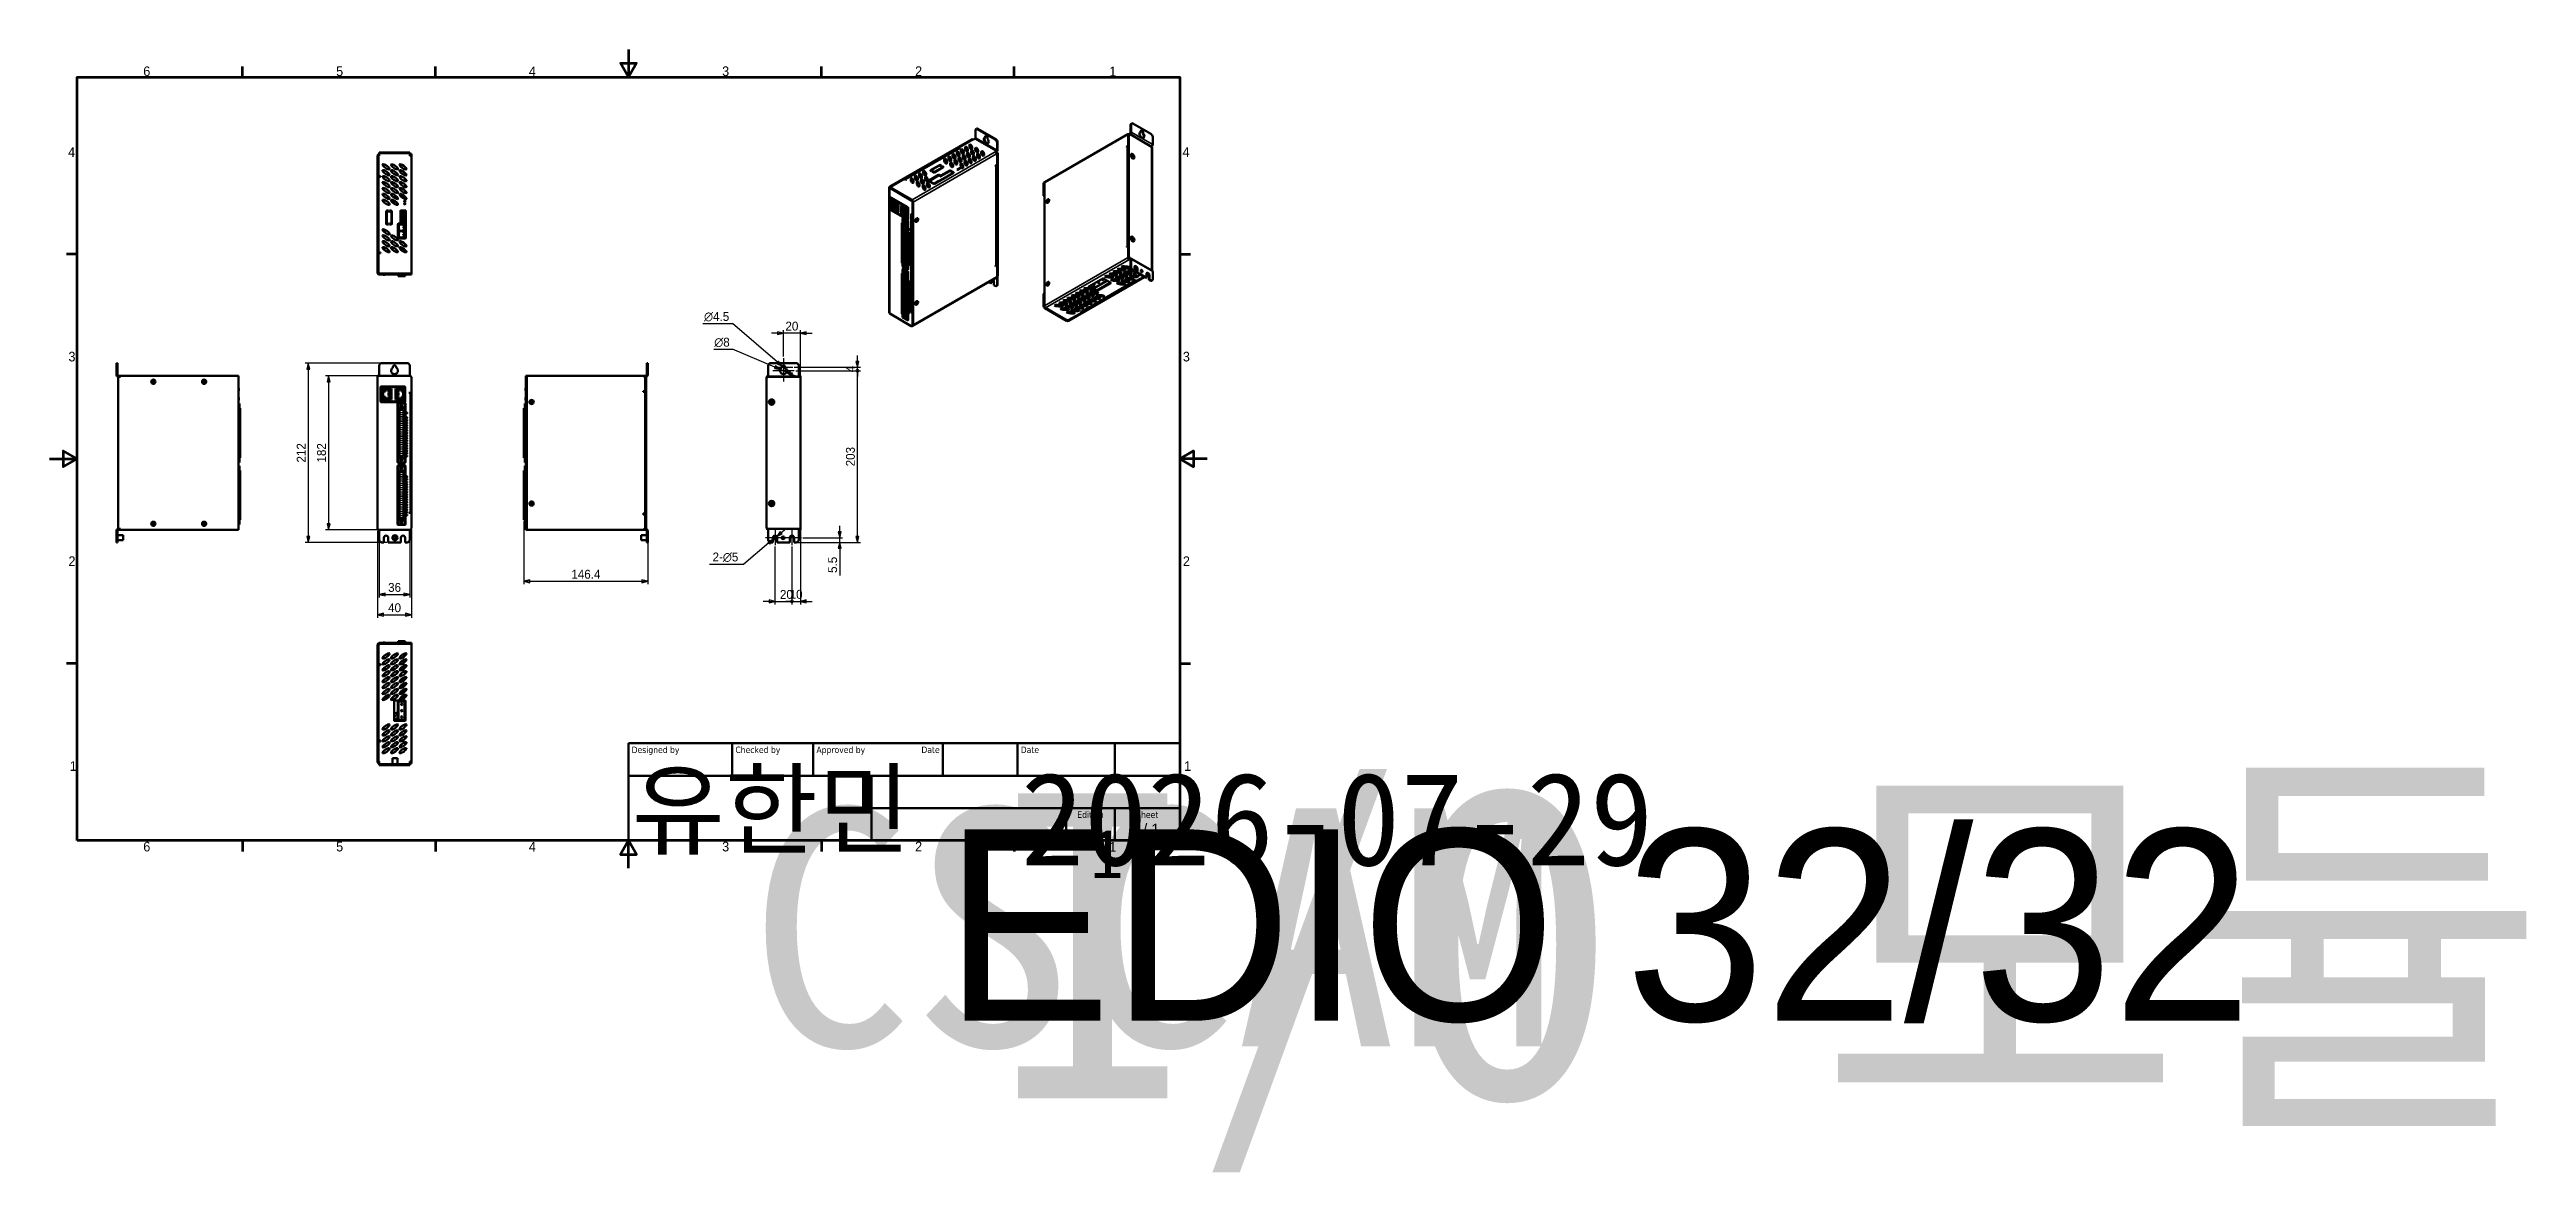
# Model space of a CAD drawing. Header units: millimetres. Extents: x 1550 to 4479, y -401 to 926.
import ezdxf
from ezdxf.enums import TextEntityAlignment as Align

# ---------------------------------------------------------------- set-up
doc = ezdxf.new("R2018")
doc.units = ezdxf.units.MM
doc.header["$LTSCALE"] = 3.5
doc.layers.get('0').update_dxf_attribs({"lineweight": 25})
for name, color, linetype, lineweight in [('경계(ISO)', 7, 'Continuous', 70), ('외형선(ISO)', 7, 'Continuous', 50), ('제목(ISO)', 7, 'Continuous', 50), ('좁은 외형선(ISO)', 7, 'Continuous', 35), ('중심 표식(ISO)', 7, 'Continuous', 25), ('치수(ISO)', 7, 'Continuous', 25)]:
    doc.layers.add(name, color=color, linetype=linetype, lineweight=lineweight)
doc.styles.get("Standard").update_dxf_attribs({"font": ''})
doc.styles.add('레이블 문자 (JIS)', font='')
doc.styles.add('주 텍스트 (ISO)', font='')
doc.styles.add('텍스트 스타일41', font='')
doc.styles.get('Standard').set_extended_font_data('Gulim')
doc.styles.get('레이블 문자 (JIS)').set_extended_font_data('Gulim')
doc.styles.get('주 텍스트 (ISO)').set_extended_font_data('Gulim')
doc.styles.get('텍스트 스타일41').set_extended_font_data('Tahoma')
doc.dimstyles.new('복사 대상기본값 (JIS)', dxfattribs={"dimscale": 3.5, "dimtxt": 3, "dimasz": 2, "dimexe": 1, "dimexo": 0.5, "dimgap": 0.8, "dimtad": 1, "dimdsep": 46, "dimtxsty": '레이블 문자 (JIS)', "dimblk": 'Filled-1', "dimcen": 0.09, "dimdle": 10, "dimclrd": 256, "dimclre": 256, "dimclrt": 256, "dimazin": 2, "dimtfac": 0.666667, "dimtmove": 0, "dimatfit": 3, "dimldrblk": 'OPEN', "dimfxl": 1, "dimtolj": 1, "dimtzin": 0, "dimlwd": -1, "dimlwe": -1, "dimarcsym": 0})

msp = doc.modelspace()

# ---------------------------------------------------------------- blocks, each defined once
blk = doc.blocks.new('Filled-1')
at = {"color": 0}
for p, q in [((0, 0), (-1, 0.25)), ((-1, 0.25), (-1, -0.25)), ((-1, 0), (0, 0)), ((-1, -0.25), (0, 0))]:
    blk.add_line(p, q, dxfattribs=at)
at = {"color": 0, "flags": 128}
blk.add_lwpolyline([(-1, -0.25), (0, 0), (-1, 0.25), (-1, -0.25)], dxfattribs=at)
at = {"color": 0}
blk.add_solid([(-1, -0.25), (0, 0), (-1, 0.25), (-1, -0.25)], dxfattribs=at)
blk = doc.blocks.new('*D13')
at = {"layer": 'Defpoints', "color": 0}
for p in [(1939.7, 540.7), (1879.7, 358.7), (1939.7, 358.7)]:
    blk.add_point(p, dxfattribs=at)
at = {"layer": '치수(ISO)'}
for p, q in [((1938, 540.7), (1876.2, 540.7)), ((1879.7, 533.7), (1879.7, 365.7)), ((1938, 358.7), (1876.2, 358.7))]:
    blk.add_line(p, q, dxfattribs=at)
at = {"layer": '치수(ISO)', "linetype": 'ByBlock', "xscale": 7, "yscale": 7, "zscale": 7}
for p, rotation in [((1879.7, 540.7), 90), ((1879.7, 358.7), 270)]:
    blk.add_blockref('Filled-1', p, dxfattribs=dict(at, rotation=rotation))
at = {"layer": '치수(ISO)', "insert": (1866.1, 449.6), "char_height": 10.5, "attachment_point": 2, "rotation": 90, "style": '레이블 문자 (JIS)'}
blk.add_mtext('\\A1;182', dxfattribs=at)
blk = doc.blocks.new('_Open')
at = {"color": 0, "linetype": 'ByBlock', "lineweight": -2}
for p, q in [((-1, 0.17), (0, 0)), ((-1, -0.17), (0, 0)), ((0, 0), (-1, 0))]:
    blk.add_line(p, q, dxfattribs=at)
blk = doc.blocks.new('*D14')
at = {"layer": 'Defpoints', "color": 0}
for p in [(1942.7, 555.7), (1855.7, 343.7), (1950.2, 343.7)]:
    blk.add_point(p, dxfattribs=at)
at = {"layer": '치수(ISO)'}
for p, q in [((1941, 555.7), (1852.2, 555.7)), ((1855.7, 548.7), (1855.7, 350.7)), ((1948.5, 343.7), (1852.2, 343.7))]:
    blk.add_line(p, q, dxfattribs=at)
at = {"layer": '치수(ISO)', "linetype": 'ByBlock', "xscale": 7, "yscale": 7, "zscale": 7}
for p, rotation in [((1855.7, 555.7), 90), ((1855.7, 343.7), 270)]:
    blk.add_blockref('Filled-1', p, dxfattribs=dict(at, rotation=rotation))
at = {"layer": '치수(ISO)', "insert": (1842.1, 449.6), "char_height": 10.5, "attachment_point": 2, "rotation": 90, "style": '레이블 문자 (JIS)'}
blk.add_mtext('\\A1;212', dxfattribs=at)
blk = doc.blocks.new('*D15')
at = {"layer": 'Defpoints', "color": 0}
for p in [(1937.7, 358.7), (1977.7, 360.7), (1977.7, 258.1)]:
    blk.add_point(p, dxfattribs=at)
at = {"layer": '치수(ISO)'}
for p, q in [((1937.7, 356.9), (1937.7, 254.6)), ((1977.7, 358.9), (1977.7, 254.6)), ((1944.7, 258.1), (1970.7, 258.1))]:
    blk.add_line(p, q, dxfattribs=at)
at = {"layer": '치수(ISO)', "linetype": 'ByBlock', "xscale": 7, "yscale": 7, "zscale": 7, "rotation": 180}
blk.add_blockref('Filled-1', (1937.7, 258.1), dxfattribs=at)
at = {"layer": '치수(ISO)', "linetype": 'ByBlock', "xscale": 7, "yscale": 7, "zscale": 7}
blk.add_blockref('Filled-1', (1977.7, 258.1), dxfattribs=at)
at = {"layer": '치수(ISO)', "insert": (1957.8, 271.7), "char_height": 10.5, "attachment_point": 2, "style": '레이블 문자 (JIS)'}
blk.add_mtext('\\A1;40', dxfattribs=at)
blk = doc.blocks.new('*D16')
at = {"layer": 'Defpoints', "color": 0}
for p in [(1939.7, 346.7), (1975.7, 346.7), (1975.7, 282.1)]:
    blk.add_point(p, dxfattribs=at)
at = {"layer": '치수(ISO)'}
for p, q in [((1939.7, 344.9), (1939.7, 278.6)), ((1975.7, 344.9), (1975.7, 278.6)), ((1946.7, 282.1), (1968.7, 282.1))]:
    blk.add_line(p, q, dxfattribs=at)
at = {"layer": '치수(ISO)', "linetype": 'ByBlock', "xscale": 7, "yscale": 7, "zscale": 7, "rotation": 180}
blk.add_blockref('Filled-1', (1939.7, 282.1), dxfattribs=at)
at = {"layer": '치수(ISO)', "linetype": 'ByBlock', "xscale": 7, "yscale": 7, "zscale": 7}
blk.add_blockref('Filled-1', (1975.7, 282.1), dxfattribs=at)
at = {"layer": '치수(ISO)', "insert": (1957.8, 295.7), "char_height": 10.5, "attachment_point": 2, "style": '레이블 문자 (JIS)'}
blk.add_mtext('\\A1;36', dxfattribs=at)
blk = doc.blocks.new('_DotSmall')
at = {"color": 0, "linetype": 'ByBlock', "const_width": 0.5}
blk.add_lwpolyline([(-0.0625, 0, 1), (0.0625, 0, 1)], format="xyb", close=True, dxfattribs=at)
blk = doc.blocks.new('*D17')
at = {"layer": 'Defpoints', "color": 0}
for p in [(2407.6, 340.4), (2427.6, 340.4), (2427.6, 273.9)]:
    blk.add_point(p, dxfattribs=at)
at = {"layer": '치수(ISO)'}
for p, q in [((2407.6, 338.7), (2407.6, 270.4)), ((2427.6, 338.7), (2427.6, 270.4)), ((2400.6, 273.9), (2393.6, 273.9)), ((2407.6, 273.9), (2427.6, 273.9))]:
    blk.add_line(p, q, dxfattribs=at)
at = {"layer": '치수(ISO)', "linetype": 'ByBlock', "xscale": 7, "yscale": 7, "zscale": 7}
blk.add_blockref('Filled-1', (2407.6, 273.9), dxfattribs=at)
at = {"layer": '치수(ISO)', "linetype": 'ByBlock', "xscale": 7, "yscale": 7, "zscale": 7, "rotation": 270}
blk.add_blockref('_DotSmall', (2427.6, 273.9), dxfattribs=at)
at = {"layer": '치수(ISO)', "insert": (2421.1, 287.4), "char_height": 10.5, "attachment_point": 2, "style": '레이블 문자 (JIS)'}
blk.add_mtext('\\A1;20', dxfattribs=at)
blk = doc.blocks.new('*D19')
at = {"layer": 'Defpoints', "color": 0}
for p in [(2437.6, 359.9), (2427.6, 340.4), (2437.6, 273.9)]:
    blk.add_point(p, dxfattribs=at)
at = {"layer": '치수(ISO)'}
for p, q in [((2437.6, 358.1), (2437.6, 270.4)), ((2427.6, 338.7), (2427.6, 270.4)), ((2427.6, 273.9), (2420.6, 273.9)), ((2427.6, 273.9), (2437.6, 273.9)), ((2444.6, 273.9), (2451.6, 273.9))]:
    blk.add_line(p, q, dxfattribs=at)
at = {"layer": '치수(ISO)', "linetype": 'ByBlock', "xscale": 7, "yscale": 7, "zscale": 7}
blk.add_blockref('_DotSmall', (2427.6, 273.9), dxfattribs=at)
at = {"layer": '치수(ISO)', "linetype": 'ByBlock', "xscale": 7, "yscale": 7, "zscale": 7, "rotation": 180}
blk.add_blockref('Filled-1', (2437.6, 273.9), dxfattribs=at)
at = {"layer": '치수(ISO)', "insert": (2432.6, 287.5), "char_height": 10.5, "attachment_point": 2, "style": '레이블 문자 (JIS)'}
blk.add_mtext('\\A1;10', dxfattribs=at)
blk = doc.blocks.new('*D20')
at = {"layer": 'Defpoints', "color": 0}
for p in [(2405.7, 347.6), (2409.6, 350.8)]:
    blk.add_point(p, dxfattribs=at)
at = {"layer": '치수(ISO)'}
for p, q in [((2414.9, 355.3), (2420.3, 359.8)), ((2400.4, 343.1), (2370.6, 318.1)), ((2409.6, 350.8), (2405.7, 347.6)), ((2330.1, 318.1), (2370.6, 318.1))]:
    blk.add_line(p, q, dxfattribs=at)
blk.add_arc((2407.6, 349.2), 2.5, 180, 308.8763, dxfattribs=at)
at = {"layer": '치수(ISO)', "linetype": 'ByBlock', "xscale": 7, "yscale": 7, "zscale": 7}
for p, rotation in [((2409.6, 350.8), 220.0222606465004), ((2405.7, 347.6), 40.02226064650046)]:
    blk.add_blockref('Filled-1', p, dxfattribs=dict(at, rotation=rotation))
at = {"layer": '치수(ISO)', "insert": (2349, 331.7), "char_height": 10.5, "attachment_point": 2, "style": '레이블 문자 (JIS)'}
blk.add_mtext('\\A1;\\fGulim|b0|i0;2-∅5', dxfattribs=at)
blk = doc.blocks.new('*D21')
at = {"layer": 'Defpoints', "color": 0}
for p in [(2432.6, 343.7), (2438.9, 349.2), (2484.1, 349.2)]:
    blk.add_point(p, dxfattribs=at)
at = {"layer": '치수(ISO)'}
for p, q in [((2484.1, 356.2), (2484.1, 363.2)), ((2434.4, 343.7), (2487.6, 343.7)), ((2440.6, 349.2), (2487.6, 349.2)), ((2484.1, 343.7), (2484.1, 349.2)), ((2484.1, 336.7), (2484.1, 304.5))]:
    blk.add_line(p, q, dxfattribs=at)
at = {"layer": '치수(ISO)', "linetype": 'ByBlock', "xscale": 7, "yscale": 7, "zscale": 7}
for p, rotation in [((2484.1, 349.2), 270), ((2484.1, 343.7), 90)]:
    blk.add_blockref('Filled-1', p, dxfattribs=dict(at, rotation=rotation))
at = {"layer": '치수(ISO)', "insert": (2470.5, 317.1), "char_height": 10.5, "attachment_point": 2, "rotation": 90, "style": '레이블 문자 (JIS)'}
blk.add_mtext('\\A1;5.5', dxfattribs=at)
blk = doc.blocks.new('*D22')
at = {"layer": 'Defpoints', "color": 0}
for p in [(2430.4, 546.7), (2505.1, 546.7), (2432.6, 343.7)]:
    blk.add_point(p, dxfattribs=at)
at = {"layer": '치수(ISO)'}
for p, q in [((2432.1, 546.7), (2508.6, 546.7)), ((2505.1, 350.7), (2505.1, 546.7)), ((2434.4, 343.7), (2508.6, 343.7))]:
    blk.add_line(p, q, dxfattribs=at)
at = {"layer": '치수(ISO)', "linetype": 'ByBlock', "xscale": 7, "yscale": 7, "zscale": 7}
for name, p, rotation in [('_DotSmall', (2505.1, 546.7), 90), ('Filled-1', (2505.1, 343.7), 270)]:
    blk.add_blockref(name, p, dxfattribs=dict(at, rotation=rotation))
at = {"layer": '치수(ISO)', "insert": (2491.5, 445.1), "char_height": 10.5, "attachment_point": 2, "rotation": 90, "style": '레이블 문자 (JIS)'}
blk.add_mtext('\\A1;203', dxfattribs=at)
blk = doc.blocks.new('*D23')
at = {"layer": 'Defpoints', "color": 0}
for p in [(2428.6, 550.7), (2430.4, 546.7), (2505.1, 550.7)]:
    blk.add_point(p, dxfattribs=at)
at = {"layer": '치수(ISO)'}
for p, q in [((2505.1, 557.7), (2505.1, 564.7)), ((2430.4, 550.7), (2508.6, 550.7)), ((2432.1, 546.7), (2508.6, 546.7)), ((2505.1, 546.7), (2505.1, 550.7)), ((2505.1, 546.7), (2505.1, 539.7))]:
    blk.add_line(p, q, dxfattribs=at)
at = {"layer": '치수(ISO)', "linetype": 'ByBlock', "xscale": 7, "yscale": 7, "zscale": 7}
for name, p, rotation in [('Filled-1', (2505.1, 550.7), 270), ('_DotSmall', (2505.1, 546.7), 90)]:
    blk.add_blockref(name, p, dxfattribs=dict(at, rotation=rotation))
at = {"layer": '치수(ISO)', "insert": (2491.5, 548.7), "char_height": 10.5, "attachment_point": 2, "rotation": 90, "style": '레이블 문자 (JIS)'}
blk.add_mtext('\\A1;4', dxfattribs=at)
blk = doc.blocks.new('*D24')
at = {"layer": 'Defpoints', "color": 0}
for p in [(2417.6, 591.1), (2417.6, 561.7), (2437.6, 539.5)]:
    blk.add_point(p, dxfattribs=at)
at = {"layer": '치수(ISO)'}
for p, q in [((2410.6, 591.1), (2403.6, 591.1)), ((2417.6, 563.4), (2417.6, 594.6)), ((2437.6, 591.1), (2417.6, 591.1)), ((2437.6, 541.2), (2437.6, 594.6)), ((2444.6, 591.1), (2451.6, 591.1))]:
    blk.add_line(p, q, dxfattribs=at)
at = {"layer": '치수(ISO)', "linetype": 'ByBlock', "xscale": 7, "yscale": 7, "zscale": 7}
blk.add_blockref('Filled-1', (2417.6, 591.1), dxfattribs=at)
at = {"layer": '치수(ISO)', "linetype": 'ByBlock', "xscale": 7, "yscale": 7, "zscale": 7, "rotation": 180}
blk.add_blockref('Filled-1', (2437.6, 591.1), dxfattribs=at)
at = {"layer": '치수(ISO)', "insert": (2427.6, 604.7), "char_height": 10.5, "attachment_point": 2, "style": '레이블 문자 (JIS)'}
blk.add_mtext('\\A1;20', dxfattribs=at)
blk = doc.blocks.new('*D25')
at = {"layer": 'Defpoints', "color": 0}
for p in [(2110.8, 370.4), (2257.2, 346.7), (2257.2, 297.7)]:
    blk.add_point(p, dxfattribs=at)
at = {"layer": '치수(ISO)'}
for p, q in [((2110.8, 368.6), (2110.8, 294.2)), ((2257.2, 344.9), (2257.2, 294.2)), ((2117.8, 297.7), (2250.2, 297.7))]:
    blk.add_line(p, q, dxfattribs=at)
at = {"layer": '치수(ISO)', "linetype": 'ByBlock', "xscale": 7, "yscale": 7, "zscale": 7, "rotation": 180}
blk.add_blockref('Filled-1', (2110.8, 297.7), dxfattribs=at)
at = {"layer": '치수(ISO)', "linetype": 'ByBlock', "xscale": 7, "yscale": 7, "zscale": 7}
blk.add_blockref('Filled-1', (2257.2, 297.7), dxfattribs=at)
at = {"layer": '치수(ISO)', "insert": (2184, 311.3), "char_height": 10.5, "attachment_point": 2, "style": '레이블 문자 (JIS)'}
blk.add_mtext('\\A1;146.4', dxfattribs=at)
blk = doc.blocks.new('*D26')
at = {"layer": 'Defpoints', "color": 0}
for p in [(2415.9, 552.1), (2419.4, 549.2)]:
    blk.add_point(p, dxfattribs=at)
at = {"layer": '치수(ISO)'}
for p, q in [((2322.4, 602.5), (2357.5, 602.5)), ((2410.6, 556.7), (2357.5, 602.5)), ((2419.4, 549.2), (2415.9, 552.1)), ((2424.7, 544.6), (2430, 540.1))]:
    blk.add_line(p, q, dxfattribs=at)
at = {"layer": '치수(ISO)', "linetype": 'ByBlock', "xscale": 7, "yscale": 7, "zscale": 7}
for p, rotation in [((2415.9, 552.1), 319.253099439769), ((2419.4, 549.2), 139.2530994397691)]:
    blk.add_blockref('Filled-1', p, dxfattribs=dict(at, rotation=rotation))
at = {"layer": '치수(ISO)', "insert": (2338.6, 616.1), "char_height": 10.5, "attachment_point": 2, "style": '레이블 문자 (JIS)'}
blk.add_mtext('\\A1;∅4.5', dxfattribs=at)
blk = doc.blocks.new('*D27')
at = {"layer": 'Defpoints', "color": 0}
for p in [(2414, 548.2), (2421.3, 545.1)]:
    blk.add_point(p, dxfattribs=at)
at = {"layer": '치수(ISO)'}
for p, q in [((2335.2, 572.1), (2357.4, 572.1)), ((2407.5, 551), (2357.4, 572.1)), ((2421.3, 545.1), (2414, 548.2)), ((2427.8, 542.4), (2434.2, 539.7))]:
    blk.add_line(p, q, dxfattribs=at)
at = {"layer": '치수(ISO)', "linetype": 'ByBlock', "xscale": 7, "yscale": 7, "zscale": 7}
for p, rotation in [((2414, 548.2), 337.1241645261978), ((2421.3, 545.1), 157.1241645261978)]:
    blk.add_blockref('Filled-1', p, dxfattribs=dict(at, rotation=rotation))
at = {"layer": '치수(ISO)', "insert": (2344.9, 585.7), "char_height": 10.5, "attachment_point": 2, "style": '레이블 문자 (JIS)'}
blk.add_mtext('\\A1;∅8', dxfattribs=at)
blk = doc.blocks.new('경계 Default Border')
at = {"layer": '경계(ISO)'}
for p, q in [((70, 287), (70, 290.9)), ((140, 287), (140, 290.9)), ((280, 287), (280, 290.9)), ((350, 287), (350, 290.9)), ((10, 222.75), (6.1, 222.75)), ((410, 222.75), (413.9, 222.75)), ((10, 74.25), (6.1, 74.25)), ((410, 74.25), (413.9, 74.25)), ((70, 10), (70, 6.1)), ((140, 10), (140, 6.1)), ((280, 10), (280, 6.1)), ((350, 10), (350, 6.1))]:
    blk.add_line(p, q, dxfattribs=at)
at = {"layer": '경계(ISO)', "flags": 128}
for points in [[(210, 297), (210, 287), (207.11, 292), (212.89, 292), (210, 287)], [(10, 10), (10, 287), (410, 287), (410, 10), (10, 10)], [(0, 148.5), (10, 148.5), (5, 151.39), (5, 145.61), (10, 148.5)], [(420, 148.5), (410, 148.5), (415, 151.39), (415, 145.61), (410, 148.5)], [(210, 0), (210, 10), (207.11, 5), (212.89, 5), (210, 10)]]:
    blk.add_lwpolyline(points, dxfattribs=at)
at = {"layer": '경계(ISO)', "char_height": 3.5, "attachment_point": 7}
for s, insert in [('6', (34.01, 287.32)), ('5', (103.98, 287.32)), ('4', (173.88, 287.32)), ('3', (244.01, 287.32)), ('2', (314.01, 287.4)), ('1', (384.47, 287.31)), ('4', (6.73, 258.04)), ('4', (411.03, 258.04)), ('3', (6.86, 183.79)), ('3', (411.16, 183.79)), ('2', (6.86, 109.62)), ('2', (411.16, 109.62)), ('1', (7.32, 35.29)), ('1', (411.62, 35.29)), ('6', (34.01, 6.02)), ('5', (103.98, 6.02)), ('4', (173.88, 6.02)), ('3', (244.01, 6.02)), ('2', (314.01, 6.1)), ('1', (384.47, 6.01))]:
    blk.add_mtext(s, dxfattribs=dict(at, insert=insert))
blk = doc.blocks.new('제목 블록 ISO')
at = {"layer": '제목(ISO)'}
for p, q in [((270.07, 130), (100.07, 130)), ((100.07, 130), (100.07, 100)), ((132.07, 120), (132.07, 130)), ((157.07, 120), (157.07, 130)), ((197.07, 120), (197.07, 130)), ((220.07, 120), (220.07, 130)), ((250.07, 120), (250.07, 130)), ((270.07, 100), (270.07, 130)), ((100.07, 120), (270.07, 120)), ((175.07, 120), (175.07, 100)), ((270.07, 110), (175.07, 110)), ((235.07, 100), (235.07, 110)), ((250.07, 100), (250.07, 110)), ((100.07, 100), (270.07, 100))]:
    blk.add_line(p, q, dxfattribs=at)
at = {"layer": '제목(ISO)', "style": '텍스트 스타일41'}
for s, p in [('Designed by', (101.07, 129)), ('Checked by', (133.07, 129)), ('Approved by', (158.07, 129)), ('Date', (221.07, 129))]:
    blk.add_text(s, height=2, dxfattribs=at).set_placement(p, align=Align.TOP_LEFT)
blk.add_text('Date', height=2, dxfattribs=at).set_placement((196.07, 129), align=Align.TOP_RIGHT)
for s, p in [('Edition', (242.57, 109)), ('Sheet', (260.07, 109))]:
    blk.add_text(s, height=2, dxfattribs=at).set_placement(p, align=Align.TOP_CENTER)
at = {"layer": '제목(ISO)', "style": '주 텍스트 (ISO)'}
blk.add_text('1 / 1 ', height=3.5, dxfattribs=at).set_placement((260.07, 103.5), align=Align.MIDDLE_CENTER)
at = {"layer": '제목(ISO)', "lineweight": 30, "flags": 104}
for tag, p in [('CHECKED_BY', (133.07, 121)), ('ENG_APPROVED_BY', (158.07, 121)), ('AUTHOR', (101.07, 121)), ('CREATION_DATE', (221.07, 121))]:
    blk.add_attdef(tag, text='', height=2.5, dxfattribs=at).set_placement(p, align=Align.BOTTOM_LEFT)
blk.add_attdef('ENG_APPROVAL_DATE', text='', height=2.5, dxfattribs=at).set_placement((196.07, 121), align=Align.BOTTOM_RIGHT)
for tag, p in [('TITLE', (222.57, 115)), ('COMPANY', (137.41, 109.96)), ('REVISION_NUMBER', (242.57, 103.5))]:
    blk.add_attdef(tag, text='', height=3.5, dxfattribs=at).set_placement(p, align=Align.MIDDLE_CENTER)
blk.add_attdef('PART_NUMBER', text='', height=3.5, dxfattribs=at).set_placement((176.07, 105), align=Align.MIDDLE_LEFT)

# ---------------------------------------------------------------- dimensions: what is measured, and where the dimension line sits
at = {"layer": '치수(ISO)'}
for p1, p2, picture, middle in [((2419.3526, 549.2061), (2415.9434, 552.1433), '*D26', (2338.5728, 602.4936)), ((2421.3334, 545.1198), (2413.9626, 548.2297), '*D27', (2344.9055, 572.0899))]:
    dim = msp.add_diameter_dim_2p(p1=p1, p2=p2, dimstyle='복사 대상기본값 (JIS)', override={"dimgap": 0.8, "dimtih": 1, "dimtoh": 1, "dimdec": 2, "dimlfac": 1, "dimtol": 0, "dimlim": 0, "dimtp": 0, "dimtm": 0, "dimtdec": 2, "dimatfit": 2}, dxfattribs=at)
    dim.commit()
    dim.dimension.update_dxf_attribs({"geometry": picture, "text_midpoint": middle, "dimtype": 163})
for base, p1, p2, override, picture, middle in [((2417.648, 591.1492), (2437.648, 539.4747), (2417.648, 561.6747), {"dimgap": 0.8, "dimdec": 2, "dimtol": 0, "dimlim": 0, "dimtp": 0, "dimtm": 0, "dimtdec": 2, "dimtofl": 0}, '*D24', (2427.648, 591.1492)), ((1977.7302, 258.0934), (1937.7302, 358.6747), (1977.7302, 360.6747), {"dimgap": 0.8, "dimdec": 2, "dimtol": 0, "dimlim": 0, "dimtp": 0, "dimtm": 0, "dimtdec": 2, "dimtofl": 0, "dimatfit": 1}, '*D15', (1957.8002, 258.0934)), ((2257.2068, 297.7049), (2110.8068, 370.3747), (2257.2068, 346.6747), {"dimgap": 0.8, "dimdec": 2, "dimtol": 0, "dimlim": 0, "dimtp": 0, "dimtm": 0, "dimtdec": 2, "dimtofl": 0, "dimatfit": 1}, '*D25', (2184.0068, 297.7049))]:
    dim = msp.add_linear_dim(base=base, p1=p1, p2=p2, dimstyle='복사 대상기본값 (JIS)', override=override, dxfattribs=at)
    dim.commit()
    dim.dimension.update_dxf_attribs({"geometry": picture, "text_midpoint": middle, "dimtype": 160})
for base, p1, p2, angle, override, picture, middle in [((2505.0505, 550.6747), (2430.398, 546.6747), (2428.648, 550.6747), 90, {"dimgap": 0.8, "dimdec": 2, "dimblk1": 'DotSmall', "dimblk2": 'Filled-1', "dimsah": 1, "dimdle": 0, "dimtol": 0, "dimlim": 0, "dimtp": 0, "dimtm": 0, "dimtdec": 2, "dimtofl": 1, "dimatfit": 1}, '*D23', (2505.0505, 548.6747)), ((1855.7142, 343.6747), (1942.7302, 555.6747), (1950.2302, 343.6747), 270, {"dimgap": 0.8, "dimdec": 2, "dimtol": 0, "dimlim": 0, "dimtp": 0, "dimtm": 0, "dimtdec": 2, "dimtofl": 0, "dimatfit": 1}, '*D14', (1855.7142, 449.6347)), ((1879.7142, 358.6747), (1939.7302, 540.6747), (1939.7302, 358.6747), 270, {"dimgap": 0.8, "dimdec": 2, "dimtol": 0, "dimlim": 0, "dimtp": 0, "dimtm": 0, "dimtdec": 2, "dimtofl": 0, "dimatfit": 1}, '*D13', (1879.7142, 449.6347)), ((2505.0505, 546.6747), (2432.648, 343.6747), (2430.398, 546.6747), 90, {"dimgap": 0.8, "dimdec": 2, "dimblk1": 'Filled-1', "dimblk2": 'DotSmall', "dimsah": 1, "dimdle": 0, "dimtol": 0, "dimlim": 0, "dimtp": 0, "dimtm": 0, "dimtdec": 2, "dimtofl": 0, "dimatfit": 1}, '*D22', (2505.0505, 445.1397)), ((2437.648, 273.8777), (2427.648, 340.4247), (2437.648, 359.8747), 180, {"dimgap": 0.8, "dimdec": 2, "dimblk1": 'DotSmall', "dimblk2": 'Filled-1', "dimsah": 1, "dimdle": 0, "dimtol": 0, "dimlim": 0, "dimtp": 0, "dimtm": 0, "dimtdec": 2, "dimtofl": 1, "dimatfit": 1}, '*D19', (2432.648, 273.8777)), ((2484.0505, 349.1747), (2432.648, 343.6747), (2438.898, 349.1747), 90, {"dimgap": 0.8, "dimdec": 2, "dimtol": 0, "dimlim": 0, "dimtp": 0, "dimtm": 0, "dimtdec": 2, "dimtofl": 1, "dimatfit": 1}, '*D21', (2484.0505, 317.0947)), ((1975.7302, 282.0934), (1939.7302, 346.6747), (1975.7302, 346.6747), 180, {"dimgap": 0.8, "dimdec": 2, "dimtol": 0, "dimlim": 0, "dimtp": 0, "dimtm": 0, "dimtdec": 2, "dimtofl": 0, "dimatfit": 1}, '*D16', (1957.8002, 282.0934)), ((2427.648, 273.8777), (2407.648, 340.4247), (2427.648, 340.4247), 180, {"dimgap": 0.8, "dimdec": 2, "dimblk1": 'Filled-1', "dimblk2": 'DotSmall', "dimsah": 1, "dimdle": 0, "dimtol": 0, "dimlim": 0, "dimtp": 0, "dimtm": 0, "dimtdec": 2, "dimtofl": 0}, '*D17', (2421.148, 273.8777))]:
    dim = msp.add_linear_dim(base=base, p1=p1, p2=p2, angle=angle, dimstyle='복사 대상기본값 (JIS)', override=override, dxfattribs=at)
    dim.commit()
    dim.dimension.update_dxf_attribs({"geometry": picture, "text_midpoint": middle, "dimtype": 160})
dim = msp.add_diameter_dim_2p(p1=(2409.5625, 350.7824), p2=(2405.7335, 347.567), text='\\fGulim|b0|i0;2-<>', dimstyle='복사 대상기본값 (JIS)', override={"dimgap": 0.8, "dimtih": 1, "dimtoh": 1, "dimdec": 0, "dimlfac": 1, "dimtol": 0, "dimlim": 0, "dimtp": 0, "dimtm": 0, "dimtdec": 2, "dimatfit": 2}, dxfattribs=at)
dim.commit()
dim.dimension.update_dxf_attribs({"geometry": '*D20', "text_midpoint": (2348.9872, 318.0942), "dimtype": 163})

# ---------------------------------------------------------------- linework, layer by layer
at = {"layer": '외형선(ISO)'}
for p, q in [((2640.6157, 820.6107), (2543.3178, 764.4358)), ((2641.3228, 820.2025), (2544.0249, 764.0275)), ((2624.9179, 810.7311), (2641.8885, 820.5291)), ((2641.3228, 820.2025), (2640.6157, 820.6107)), ((2642.5956, 820.1209), (2641.8885, 820.5291)), ((2642.5956, 820.1209), (2644.0098, 820.9373)), ((2644.7169, 822.1621), (2644.7169, 831.1436)), ((2645.3382, 832.5169), (2646.0454, 832.9251)), ((2646.8382, 832.3683), (2668.0514, 820.1209)), ((2668.7586, 820.5291), (2647.5454, 832.7765)), ((2656.6252, 822.9351), (2655.9181, 822.5269)), ((2824.9498, 826.5026), (2726.5205, 769.6744)), ((2824.5355, 825.587), (2825.2427, 825.9953)), ((2825.2427, 825.9953), (2825.2427, 812.9313)), ((2825.5735, 825.8042), (2825.2427, 825.9953)), ((2825.3841, 681.7203), (2825.3841, 825.0971)), ((2825.7983, 826.0127), (2826.5054, 826.4209)), ((2827.364, 827.22), (2825.9498, 826.4035)), ((2825.9498, 826.4035), (2825.9498, 826.1001)), ((2826.0912, 682.1286), (2826.0912, 825.5054)), ((2827.3561, 826.399), (2827.364, 826.4035)), ((2827.5054, 826.3219), (2852.9612, 811.6249)), ((2828.0711, 837.4262), (2828.0711, 828.4448)), ((2828.6924, 838.7996), (2829.3995, 839.2078)), ((2828.7782, 828.853), (2828.7782, 837.8345)), ((2830.8995, 839.0592), (2852.1127, 826.8118)), ((2839.2722, 828.8096), (2839.9793, 829.2178)), ((2843.0329, 827.4548), (2842.3258, 827.0466)), ((2854.234, 823.1375), (2854.234, 814.1561)), ((1937.7302, 800.0092), (1937.7302, 801.0092)), ((1938.7302, 800.0092), (1937.7302, 800.0092)), ((1937.7302, 800.0092), (1937.7302, 662.4092)), ((1938.7302, 801.0092), (1938.7302, 800.8092)), ((1939.7302, 800.8092), (1938.7302, 800.8092)), ((1938.7302, 776.8092), (1938.7302, 800.8092)), ((1938.7302, 800.0092), (1938.7302, 662.4092)), ((1939.7302, 804.8092), (1939.7302, 803.8092)), ((1942.7302, 804.8092), (1939.7302, 804.8092)), ((1939.7302, 802.8092), (1939.7302, 803.8092)), ((1942.7302, 803.8092), (1939.7302, 803.8092)), ((1939.7302, 800.8092), (1939.7302, 802.8092)), ((1972.7302, 804.8092), (1942.7302, 804.8092)), ((1942.7302, 803.8092), (1972.7302, 803.8092)), ((1975.7302, 804.8092), (1972.7302, 804.8092)), ((1975.7302, 803.8092), (1972.7302, 803.8092)), ((1975.7302, 803.8092), (1975.7302, 804.8092)), ((1975.7302, 803.8092), (1975.7302, 802.8092)), ((1975.7302, 803.0092), (1977.7302, 803.0092)), ((1975.7302, 802.8092), (1975.7302, 800.8092)), ((1977.7302, 802.0092), (1975.7302, 802.0092)), ((1977.7302, 800.8092), (1975.7302, 800.8092)), ((1976.7302, 800.8092), (1976.7302, 801.8092)), ((1976.7302, 801.8092), (1977.7302, 801.8092)), ((1977.7302, 802.0092), (1977.7302, 803.0092)), ((1977.7302, 800.8092), (1977.7302, 801.8092)), ((1977.7302, 800.8092), (1977.7302, 661.6092)), ((2624.625, 809.6055), (2561.5511, 773.1897)), ((2610.0912, 791.5565), (2610.8367, 791.9869)), ((2615.0409, 794.4142), (2615.7864, 794.8446)), ((2619.9907, 797.2719), (2620.7362, 797.7023)), ((2626.6857, 809.7105), (2624.9179, 810.7311)), ((2624.9179, 809.9146), (2624.9179, 810.7311)), ((2625.625, 809.5064), (2624.9179, 809.9146)), ((2624.9179, 801.7497), (2624.9179, 803.9188)), ((2625.9786, 809.3023), (2625.625, 809.5064)), ((2626.6857, 809.7105), (2625.9786, 809.3023)), ((2669.4657, 806.2404), (2668.0514, 805.4239)), ((2668.6333, 804.9434), (2669.4657, 805.4239)), ((2668.9, 804.934), (2668.7586, 805.0157)), ((2669.3404, 803.7186), (2669.4657, 803.7909)), ((2669.6071, 805.3423), (2669.4657, 805.4239)), ((2669.4657, 803.7909), (2670.1728, 803.3827)), ((2669.4657, 802.9744), (2670.1728, 803.3827)), ((2670.1728, 816.4466), (2670.1728, 807.4652)), ((2670.1728, 803.3827), (2670.1728, 790.3187)), ((2670.3142, 659.1077), (2670.3142, 802.4845)), ((2670.8799, 807.8734), (2670.8799, 816.8549)), ((2671.0213, 659.516), (2671.0213, 802.8928)), ((2823.4749, 811.9107), (2825.2427, 812.9313)), ((2823.4749, 811.0942), (2823.4749, 811.9107)), ((2824.182, 811.5025), (2823.4749, 811.9107)), ((2823.8284, 811.2983), (2823.4749, 811.0942)), ((2825.3841, 812.1965), (2824.182, 811.5025)), ((2824.182, 811.5025), (2824.182, 811.4608)), ((2825.2427, 812.9313), (2825.3841, 812.8497)), ((2853.547, 810.8084), (2853.547, 664.9938)), ((1941.2302, 776.8092), (1938.7302, 776.8092)), ((1940.7302, 775.8092), (1938.7302, 775.8092)), ((1941.2302, 775.8092), (1940.7302, 775.8092)), ((1941.2302, 776.8092), (1941.2302, 775.8092)), ((1970.1302, 777.8764), (1970.1302, 780.8127)), ((1970.1302, 770.8764), (1970.1302, 773.8127)), ((1970.1302, 763.8764), (1970.1302, 766.8127)), ((1971.7302, 778.8952), (1971.7302, 777.841)), ((1971.7302, 771.8952), (1971.7302, 770.841)), ((1971.7302, 764.8952), (1971.7302, 763.841)), ((2542.732, 615.0169), (2542.732, 763.6193)), ((2543.3178, 762.8028), (2568.7737, 748.1059)), ((2569.4808, 748.5141), (2544.0249, 763.211)), ((2544.2877, 763.0593), (2544.2877, 763.7009)), ((2544.8734, 764.5174), (2560.4298, 773.4989)), ((2569.6222, 748.5957), (2544.8734, 762.8844)), ((2562.1976, 772.4783), (2560.4298, 773.4989)), ((2562.9047, 772.8865), (2562.1976, 772.4783)), ((2562.5511, 773.0906), (2562.9047, 772.8865)), ((2570.4932, 768.6946), (2571.2387, 769.125)), ((2575.443, 771.5523), (2576.1884, 771.9827)), ((2580.3927, 774.41), (2581.1382, 774.8404)), ((2585.3425, 777.2678), (2586.0879, 777.6982)), ((2589.4919, 771.4985), (2601.0884, 778.1938)), ((2595.4316, 767.6609), (2589.4919, 771.0902)), ((2601.0884, 777.3773), (2589.8454, 770.8861)), ((2591.6132, 783.9092), (2602.0077, 789.9105)), ((2592.7345, 783.7401), (2591.6132, 783.0927)), ((2592.8506, 782.3783), (2591.6132, 783.0927)), ((2592.7345, 783.9092), (2592.7345, 783.0927)), ((2593.9113, 782.9907), (2592.8506, 782.3783)), ((2601.3006, 789.094), (2593.0274, 784.3175)), ((2593.0274, 783.501), (2593.9113, 782.9907)), ((2593.2042, 782.5824), (2593.0274, 782.6845)), ((2593.5577, 781.97), (2594.6184, 782.5824)), ((2594.7952, 781.2556), (2593.5577, 781.97)), ((2594.6184, 781.7659), (2594.2649, 781.5618)), ((2594.6184, 782.5824), (2595.5023, 782.0721)), ((2594.6184, 782.5824), (2594.6184, 781.7659)), ((2595.5023, 781.2556), (2594.6184, 781.7659)), ((2595.7851, 768.0284), (2595.2902, 767.7426)), ((2596.2801, 767.7426), (2595.7851, 768.0284)), ((2618.7661, 780.7249), (2596.1387, 767.6609)), ((2606.6039, 787.2569), (2596.2094, 781.2556)), ((2601.442, 771.2944), (2596.2094, 768.2733)), ((2596.2094, 767.7834), (2596.2094, 768.2733)), ((2596.2094, 768.2733), (2596.7044, 767.9875)), ((2596.9165, 782.0721), (2605.1897, 786.8486)), ((2597.1332, 768.5428), (2597.1332, 768.6244)), ((2597.6332, 768.5428), (2597.6332, 768.6244)), ((2598.9292, 769.5797), (2598.9292, 769.6614)), ((2599.4292, 769.5797), (2599.4292, 769.6614)), ((2600.7253, 770.6167), (2600.7253, 770.6983)), ((2601.2253, 770.6167), (2601.2253, 770.6983)), ((2601.937, 771.0086), (2601.442, 771.2944)), ((2601.7955, 778.1938), (2603.139, 777.4181)), ((2603.139, 776.6016), (2601.7955, 777.3773)), ((2603.5987, 788.5837), (2602.7148, 789.094)), ((2603.4219, 789.9105), (2604.6593, 789.196)), ((2603.9522, 788.7878), (2603.4219, 789.094)), ((2604.6593, 789.196), (2603.5987, 788.5837)), ((2603.8462, 777.4181), (2614.1699, 783.3785)), ((2614.1699, 782.562), (2603.8462, 776.6016)), ((2604.3058, 788.1754), (2605.3664, 788.7878)), ((2605.1897, 787.6651), (2604.3058, 788.1754)), ((2605.3664, 787.9713), (2605.0129, 787.7672)), ((2605.3664, 788.7878), (2606.6039, 788.0734)), ((2605.3664, 788.7878), (2605.3664, 787.9713)), ((2606.6039, 787.2569), (2605.3664, 787.9713)), ((2605.4825, 787.2569), (2605.4825, 786.6095)), ((2607.3449, 774.1308), (2607.3449, 774.1317)), ((2612.7896, 777.2743), (2612.7896, 777.2752)), ((2614.877, 783.3785), (2618.7661, 781.1331)), ((2618.4126, 780.5208), (2614.877, 782.562)), ((2668.405, 789.2981), (2670.1728, 790.3187)), ((2668.405, 788.4816), (2668.405, 789.2981)), ((2668.7586, 788.6857), (2668.405, 788.4816)), ((2669.3443, 671.9267), (2669.3443, 789.5022)), ((2725.2578, 768.269), (2725.2578, 753.572)), ((2726.3791, 769.5928), (2725.672, 769.1845)), ((2725.9649, 753.9803), (2725.9649, 768.6772)), ((2726.1063, 768.7589), (2726.1063, 623.4225)), ((1948.0302, 720.4092), (1948.0302, 735.1092)), ((1948.5302, 733.6092), (1948.5302, 721.9092)), ((1949.0302, 736.1092), (1950.7802, 736.1092)), ((1950.7802, 734.6092), (1949.5302, 734.6092)), ((1950.7802, 736.1092), (1950.7802, 734.6092)), ((1951.7802, 736.1092), (1953.5302, 736.1092)), ((1951.7802, 734.6092), (1951.7802, 736.1092)), ((1953.0302, 734.6092), (1951.7802, 734.6092)), ((1954.0302, 721.9092), (1954.0302, 733.6092)), ((1954.5302, 735.1092), (1954.5302, 720.4092)), ((1957.1302, 751.4018), (1957.1302, 752.0092)), ((1957.1302, 744.4018), (1957.1302, 747.9489)), ((1957.6302, 752.5092), (1960.4523, 752.5092)), ((1961.7302, 750.8952), (1961.7302, 749.841)), ((1961.7302, 743.8952), (1961.7302, 742.841)), ((1964.6302, 721.1092), (1964.6302, 735.7092)), ((1965.1302, 736.2092), (1970.6302, 736.2092)), ((1965.6302, 734.8592), (1965.2302, 734.4592)), ((1965.2302, 734.4592), (1965.2302, 728.9592)), ((1965.6302, 735.2092), (1965.6302, 728.2092)), ((1970.1302, 735.2092), (1965.6302, 735.2092)), ((1965.6669, 752.5092), (1970.1302, 752.5092)), ((1966.3802, 735.6092), (1965.9802, 735.2092)), ((1970.1302, 752.0092), (1966.2851, 752.0092)), ((1969.3802, 735.6092), (1966.3802, 735.6092)), ((1969.7802, 735.2092), (1969.3802, 735.6092)), ((1969.5302, 747.7466), (1969.5302, 746.3718)), ((1969.5302, 744.7466), (1969.5302, 743.3718)), ((1970.1302, 756.8764), (1970.1302, 759.8127)), ((1970.1302, 749.8764), (1970.1302, 752.8127)), ((1970.1302, 746.3718), (1970.1302, 747.7466)), ((1970.1302, 747.7466), (1970.1302, 746.3718)), ((1970.1302, 743.3718), (1970.1302, 744.7466)), ((1970.1302, 744.7466), (1970.1302, 743.3718)), ((1970.1302, 719.6092), (1970.1302, 736.2092)), ((1970.1302, 728.2092), (1970.1302, 735.2092)), ((1971.1302, 735.7092), (1971.1302, 703.7092)), ((1971.7302, 757.8952), (1971.7302, 756.841)), ((1971.7302, 750.8952), (1971.7302, 749.841)), ((2544.3785, 737.2873), (2544.3785, 751.4127)), ((2544.732, 751.6168), (2564.531, 740.1858)), ((2564.531, 725.2439), (2544.732, 736.6749)), ((2545.0856, 751.4127), (2545.0856, 737.6955)), ((2545.4391, 737.0831), (2545.7849, 736.8835)), ((2545.7604, 750.3569), (2545.7604, 745.5478)), ((2545.7604, 741.8164), (2545.7604, 737.0072)), ((2545.7833, 745.4787), (2545.7833, 741.8855)), ((2547.2493, 741.0391), (2545.7833, 741.8855)), ((2545.8556, 745.4151), (2547.1107, 744.6904)), ((2545.8556, 741.6837), (2547.1107, 740.9591)), ((2545.903, 745.3396), (2545.903, 742.0246)), ((2547.2599, 744.5561), (2545.903, 745.3396)), ((2545.903, 742.0246), (2546.9778, 742.6451)), ((2545.903, 742.0246), (2547.2599, 741.2412)), ((2546.1748, 750.7838), (2545.9229, 750.6384)), ((2545.9229, 736.7258), (2548.8027, 735.0631)), ((2546.7155, 748.9734), (2546.2771, 748.7203)), ((2547.6206, 747.9446), (2546.2771, 748.7203)), ((2546.2771, 748.7203), (2546.2771, 746.1891)), ((2546.2771, 746.1891), (2547.6206, 745.4135)), ((2546.7155, 739.9838), (2546.2771, 739.7306)), ((2546.2771, 739.7306), (2546.2771, 737.1995)), ((2547.6206, 738.955), (2546.2771, 739.7306)), ((2546.2771, 737.1995), (2547.6206, 736.4238)), ((2546.3612, 749.2506), (2546.3612, 748.7688)), ((2548.0653, 748.2667), (2546.3612, 749.2506)), ((2546.3612, 740.2079), (2546.3612, 739.7792)), ((2547.1107, 739.7751), (2546.3612, 740.2079)), ((2546.4998, 749.1706), (2546.4998, 748.8489)), ((2546.4998, 740.1279), (2546.4998, 739.8592)), ((2548.059, 748.1977), (2546.7155, 748.9734)), ((2548.059, 739.2081), (2546.7155, 739.9838)), ((2548.5115, 741.7596), (2546.9778, 742.6451)), ((2547.1107, 745.7078), (2547.1107, 744.6904)), ((2547.1107, 744.6904), (2547.2493, 744.7705)), ((2547.1107, 740.9591), (2547.2493, 741.0391)), ((2547.1107, 740.9591), (2547.1107, 739.7751)), ((2547.1107, 739.7751), (2547.2493, 739.8552)), ((2547.2493, 745.6278), (2547.2493, 744.7705)), ((2547.2493, 741.0391), (2547.2493, 739.8552)), ((2547.2599, 744.5561), (2547.2599, 745.6217)), ((2547.6135, 744.5561), (2547.2599, 744.5561)), ((2547.2599, 740.1226), (2547.2599, 741.2412)), ((2547.2599, 741.2412), (2547.6135, 741.2412)), ((2547.6135, 740.3267), (2547.2599, 740.1226)), ((2548.4479, 739.4367), (2547.2599, 740.1226)), ((2547.6135, 744.5561), (2547.6135, 745.4175)), ((2547.6135, 744.5561), (2548.4054, 745.0134)), ((2547.6135, 741.2412), (2548.5115, 741.7596)), ((2547.6135, 740.3267), (2547.6135, 741.2412)), ((2547.6135, 740.3267), (2548.5115, 740.8452)), ((2548.8014, 739.6408), (2547.6135, 740.3267)), ((2548.059, 748.1977), (2547.6206, 747.9446)), ((2547.6206, 745.4135), (2547.6206, 747.9446)), ((2548.059, 745.6666), (2547.6206, 745.4135)), ((2548.059, 739.2081), (2547.6206, 738.955)), ((2547.6206, 736.4238), (2547.6206, 738.955)), ((2548.059, 736.6769), (2547.6206, 736.4238)), ((2547.6665, 745.44), (2548.4479, 744.9889)), ((2547.7188, 736.4806), (2548.0653, 736.2805)), ((2547.7698, 742.1879), (2549.2264, 743.0289)), ((2547.8574, 736.5606), (2548.0653, 736.4406)), ((2548.059, 745.6666), (2548.059, 748.1977)), ((2548.059, 736.6769), (2548.059, 739.2081)), ((2548.0653, 747.3563), (2548.0653, 748.2667)), ((2549.7341, 746.3928), (2548.0653, 747.3563)), ((2548.0653, 737.1909), (2548.2039, 737.2709)), ((2548.0653, 737.1909), (2549.7341, 736.2275)), ((2548.0653, 736.2805), (2548.0653, 737.1909)), ((2548.2039, 737.2709), (2549.8727, 736.3075)), ((2548.4479, 744.9889), (2548.4479, 747.1354)), ((2548.8014, 744.7848), (2548.4479, 744.9889)), ((2548.8014, 739.6408), (2548.4479, 739.4367)), ((2548.4479, 737.1464), (2548.4479, 739.4367)), ((2548.8014, 737.3506), (2548.4479, 737.1464)), ((2549.8833, 736.3177), (2548.4479, 737.1464)), ((2548.5115, 741.7596), (2548.5115, 740.8452)), ((2549.438, 748.8353), (2548.7201, 748.5745)), ((2549.0807, 748.3663), (2548.7201, 748.5745)), ((2549.0807, 735.0084), (2548.7201, 735.2166)), ((2548.8014, 744.7848), (2548.8014, 746.9313)), ((2548.8014, 744.7848), (2550.7301, 745.8983)), ((2548.8014, 739.6408), (2553.4888, 742.3471)), ((2548.8014, 737.3506), (2553.4888, 740.0568)), ((2548.8014, 737.3506), (2548.8014, 739.6408)), ((2550.2015, 736.5422), (2548.8014, 737.3506)), ((2548.9661, 735.0469), (2549.0807, 734.9807)), ((2549.2288, 749.0206), (2549.0022, 748.9383)), ((2549.0807, 748.4406), (2550.7919, 747.4526)), ((2549.0807, 748.4406), (2549.0807, 748.3663)), ((2549.0807, 734.8756), (2549.0807, 735.0084)), ((2549.0807, 734.8756), (2550.7919, 733.8876)), ((2549.2264, 743.0289), (2549.2264, 745.0301)), ((2550.7601, 742.1434), (2549.2264, 743.0289)), ((2549.7341, 746.4949), (2549.7341, 746.3928)), ((2549.7341, 746.3928), (2549.8727, 746.4729)), ((2549.7341, 736.2275), (2549.8727, 736.3075)), ((2549.7341, 736.2275), (2549.7341, 736.1254)), ((2549.8585, 746.4647), (2549.8833, 746.4504)), ((2549.8727, 746.5749), (2549.8727, 746.4729)), ((2549.8727, 736.3075), (2549.8727, 736.2054)), ((2549.8833, 746.4504), (2549.8833, 746.6138)), ((2550.1292, 746.3084), (2549.8833, 746.4504)), ((2550.1661, 736.481), (2549.8833, 736.3177)), ((2549.8833, 736.1289), (2549.8833, 736.3177)), ((2550.1661, 736.1585), (2549.9291, 736.0216)), ((2549.9929, 745.4727), (2549.9929, 743.5008)), ((2552.3681, 744.8721), (2549.9929, 743.5008)), ((2549.9929, 743.5008), (2550.7601, 743.0579)), ((2550.0885, 735.8767), (2550.0175, 735.9177)), ((2550.0886, 735.8767), (2550.0886, 735.8767)), ((2550.2015, 736.5422), (2550.1661, 736.481)), ((2550.1661, 736.1585), (2550.1661, 736.481)), ((2550.1661, 736.1585), (2550.2015, 736.2197)), ((2550.2015, 736.5422), (2551.0063, 737.0069)), ((2550.2015, 736.2197), (2550.293, 736.2726)), ((2550.2431, 736.1957), (2550.2015, 736.2197)), ((2550.2355, 746.1838), (2551.8547, 745.249)), ((2551.1112, 737.1115), (2550.4109, 736.4129)), ((2553.1353, 744.4292), (2550.7601, 743.0579)), ((2550.7601, 742.1434), (2553.4888, 743.7188)), ((2550.7601, 743.0579), (2550.7601, 742.1434)), ((2550.899, 747.4766), (2550.7919, 747.3784)), ((2550.7919, 747.4526), (2550.7919, 747.3784)), ((2551.1525, 747.1701), (2550.7919, 747.3784)), ((2551.1526, 733.8123), (2550.7919, 734.0205)), ((2550.7919, 733.8876), (2550.7919, 734.0205)), ((2551.0662, 733.8344), (2551.154, 733.7837)), ((2551.1526, 747.1702), (2551.1526, 747.1702)), ((2551.2045, 733.6764), (2552.3383, 733.0219)), ((2551.33, 747.5943), (2551.4726, 747.7251)), ((2552.2097, 735.0603), (2551.9604, 735.2042)), ((2551.9973, 734.7747), (2551.9973, 734.7747)), ((2552.0684, 734.7336), (2551.9974, 734.7746)), ((2552.0301, 745.2212), (2552.0623, 745.2262)), ((2552.7305, 736.1767), (2552.0301, 735.478)), ((2552.0746, 745.0415), (2552.0746, 745.1436)), ((2553.4888, 744.225), (2552.0746, 745.0415)), ((2552.0746, 734.8762), (2552.2132, 734.9562)), ((2552.0746, 734.8762), (2553.4888, 734.0597)), ((2552.0746, 734.7741), (2552.0746, 734.8762)), ((2552.0775, 735.355), (2552.7779, 736.0536)), ((2552.2097, 735.3011), (2552.245, 735.3624)), ((2552.2097, 735.3011), (2552.2097, 734.9745)), ((2553.4888, 734.236), (2552.2097, 734.9745)), ((2552.2097, 734.9745), (2552.2097, 734.9541)), ((2552.2132, 734.9562), (2553.4888, 734.2197)), ((2552.245, 735.3624), (2553.4888, 736.0805)), ((2553.4888, 734.6443), (2552.245, 735.3624)), ((2552.6163, 746.3251), (2552.2556, 746.5333)), ((2552.6163, 732.9672), (2552.2556, 733.1754)), ((2552.9735, 746.794), (2552.2557, 746.5333)), ((2552.5016, 733.0056), (2552.6163, 732.9394)), ((2552.7643, 746.9793), (2552.5378, 746.897)), ((2552.6163, 746.3993), (2554.3275, 745.4114)), ((2552.6163, 746.3993), (2552.6163, 746.3251)), ((2552.6163, 732.8343), (2552.6163, 732.9672)), ((2552.6163, 732.8343), (2554.3275, 731.8464)), ((2552.6946, 737.9816), (2553.4888, 738.4402)), ((2552.9231, 737.8963), (2553.4888, 737.5698)), ((2553.0143, 737.8437), (2553.4888, 738.1176)), ((2553.4888, 734.0597), (2553.4888, 744.225)), ((2554.4345, 745.4353), (2554.3275, 745.3371)), ((2554.3275, 745.4114), (2554.3275, 745.3371)), ((2554.6881, 745.1289), (2554.3275, 745.3371)), ((2554.6881, 745.1289), (2554.6881, 745.1289)), ((2554.8656, 745.5531), (2555.0081, 745.6839)), ((2556.509, 744.7528), (2555.7912, 744.492)), ((2556.1518, 744.2838), (2555.7912, 744.492)), ((2556.2999, 744.9381), (2556.0733, 744.8558)), ((2556.1518, 744.3581), (2557.863, 743.3701)), ((2556.1518, 744.3581), (2556.1518, 744.2838)), ((2556.989, 742.2042), (2556.989, 732.0388)), ((2558.4032, 741.3877), (2556.989, 742.2042)), ((2557.1276, 742.1242), (2557.1276, 732.1352)), ((2557.4776, 732.3413), (2557.1276, 732.1393)), ((2557.4776, 732.3413), (2557.4776, 741.9221)), ((2557.4776, 732.3413), (2563.3671, 735.7416)), ((2558.8636, 731.5412), (2557.4776, 732.3413)), ((2557.97, 743.3941), (2557.863, 743.2959)), ((2557.863, 743.3701), (2557.863, 743.2959)), ((2558.2236, 743.0877), (2557.863, 743.2959)), ((2558.2236, 743.0877), (2558.2236, 743.0877)), ((2558.4011, 743.5118), (2558.5436, 743.6426)), ((2558.4032, 741.4898), (2558.4032, 741.3877)), ((2558.4032, 741.3877), (2558.5418, 741.4677)), ((2558.5277, 741.4596), (2558.5454, 741.4494)), ((2558.5418, 741.5698), (2558.5418, 741.4677)), ((2558.5454, 741.4494), (2558.5454, 741.6088)), ((2558.7983, 741.3033), (2558.5454, 741.4494)), ((2558.9046, 741.1787), (2560.5239, 740.2438)), ((2559.0546, 740.8256), (2559.0546, 741.0921)), ((2559.6715, 740.736), (2559.0546, 740.3798)), ((2559.0546, 739.9961), (2559.0546, 740.3798)), ((2559.7069, 739.9268), (2559.0546, 739.5503)), ((2559.0546, 739.1665), (2559.0546, 739.5503)), ((2559.7069, 739.0973), (2559.0546, 738.7207)), ((2559.0546, 738.3369), (2559.0546, 738.7207)), ((2559.7069, 738.2677), (2559.0546, 737.8911)), ((2559.0546, 737.5074), (2559.0546, 737.8911)), ((2559.7069, 737.4382), (2559.0546, 737.0616)), ((2559.0546, 736.6778), (2559.0546, 737.0616)), ((2559.7069, 736.6086), (2559.0546, 736.232)), ((2559.0546, 735.8483), (2559.0546, 736.232)), ((2559.0546, 735.4025), (2559.7069, 735.779)), ((2559.0546, 735.0187), (2559.0546, 735.4025)), ((2559.1075, 740.8386), (2559.3709, 740.9095)), ((2559.1075, 740.3928), (2559.8975, 740.6055)), ((2559.1075, 740.009), (2560.3508, 740.3438)), ((2559.1075, 739.5632), (2560.7823, 740.0141)), ((2559.1075, 739.1795), (2561.2356, 739.7524)), ((2559.1075, 738.7337), (2561.7622, 739.4484)), ((2559.1075, 738.3499), (2562.2155, 739.1867)), ((2559.1075, 737.9041), (2562.2577, 738.7522)), ((2559.1075, 737.5204), (2562.2577, 738.3685)), ((2559.1075, 737.0746), (2562.2577, 737.9226)), ((2559.1075, 736.6908), (2562.2577, 737.5389)), ((2559.1075, 736.245), (2562.2577, 737.0931)), ((2559.1075, 735.8612), (2562.528, 736.7821)), ((2559.1075, 735.4154), (2563.0546, 736.4781)), ((2559.1075, 735.0317), (2563.3671, 736.1785)), ((2560.0446, 742.7115), (2559.3267, 742.4508)), ((2559.6873, 742.2426), (2559.3267, 742.4508)), ((2559.8354, 742.8968), (2559.6088, 742.8145)), ((2559.6873, 742.3169), (2561.3985, 741.3289)), ((2559.6873, 742.3169), (2559.6873, 742.2426)), ((2560.7359, 740.2039), (2559.7069, 739.9268)), ((2561.5233, 739.5863), (2559.7069, 739.0973)), ((2562.2577, 738.9545), (2559.7069, 738.2677)), ((2562.2577, 738.1249), (2559.7069, 737.4382)), ((2562.2577, 737.2953), (2559.7069, 736.6086)), ((2562.8157, 736.616), (2559.7069, 735.779)), ((2560.6993, 740.2161), (2560.7315, 740.2211)), ((2560.7438, 740.0364), (2560.7438, 740.1385)), ((2562.2577, 739.1624), (2560.7438, 740.0364)), ((2561.3534, 732.9787), (2564.333, 734.699)), ((2561.5056, 741.3529), (2561.3985, 741.2546)), ((2561.3985, 741.3289), (2561.3985, 741.2546)), ((2561.7592, 741.0464), (2561.3985, 741.2546)), ((2561.5923, 732.8912), (2562.5044, 732.3646)), ((2561.6764, 732.8427), (2564.6123, 734.5377)), ((2561.9366, 741.4706), (2562.0792, 741.6014)), ((2562.7173, 739.7347), (2562.2577, 739.4694)), ((2563.6012, 738.6937), (2562.2577, 739.4694)), ((2562.2577, 739.4694), (2562.2577, 736.9382)), ((2562.2577, 736.9382), (2563.6012, 736.1625)), ((2562.3072, 731.8433), (2564.8068, 733.2864)), ((2562.4125, 739.9833), (2562.4125, 739.5588)), ((2564.1167, 738.9995), (2562.4125, 739.9833)), ((2562.5511, 739.9033), (2562.5511, 739.6388)), ((2564.0608, 738.959), (2562.7173, 739.7347)), ((2563.3671, 735.3048), (2563.3671, 736.2977)), ((2564.6222, 734.5802), (2563.3671, 735.3048)), ((2563.4951, 735.2309), (2563.4951, 735.1828)), ((2564.8068, 734.4255), (2563.4951, 735.1828)), ((2563.4951, 732.0719), (2564.3931, 732.5904)), ((2564.0608, 738.959), (2563.6012, 738.6937)), ((2563.6012, 736.1625), (2563.6012, 738.6937)), ((2564.0608, 736.4279), (2563.6012, 736.1625)), ((2563.7666, 736.2581), (2564.1167, 736.056)), ((2563.9052, 736.3381), (2564.1167, 736.216)), ((2564.0608, 736.4279), (2564.0608, 738.959)), ((2564.1167, 736.056), (2564.1167, 738.9995)), ((2564.3931, 732.5904), (2564.8068, 732.3516)), ((2564.7149, 739.3359), (2564.6222, 739.3893)), ((2564.7344, 739.3471), (2564.7149, 739.3359)), ((2564.8535, 739.4159), (2564.7344, 739.3471)), ((2564.8068, 731.1105), (2564.8068, 734.4255)), ((2564.8535, 739.42), (2564.8846, 739.4379)), ((2564.8535, 739.42), (2564.8535, 739.4159)), ((2564.8846, 739.5735), (2564.8846, 725.4481)), ((2568.0595, 732.1801), (2568.0595, 732.1883)), ((2568.0595, 732.1883), (2570.1879, 730.9594)), ((2568.0665, 732.1842), (2568.0595, 732.1801)), ((2570.1879, 745.6564), (2570.1879, 730.9594)), ((2570.895, 731.3677), (2570.895, 746.0646)), ((2571.0364, 746.1463), (2571.0364, 600.8099)), ((2725.2578, 753.572), (2725.9649, 753.9803)), ((2726.1063, 753.0821), (2725.2578, 753.572)), ((2725.9649, 753.9803), (2726.1063, 753.8986)), ((2731.2682, 746.4277), (2731.2682, 747.3448)), ((1950.7802, 719.4092), (1949.0302, 719.4092)), ((1949.5302, 720.9092), (1950.7802, 720.9092)), ((1950.7802, 720.9092), (1950.7802, 719.4092)), ((1951.7802, 720.9092), (1953.0302, 720.9092)), ((1951.7802, 719.4092), (1951.7802, 720.9092)), ((1953.5302, 719.4092), (1951.7802, 719.4092)), ((1961.7302, 703.7092), (1961.7302, 720.1092)), ((1962.2302, 720.6092), (1964.1302, 720.6092)), ((1970.6302, 703.2092), (1962.2302, 703.2092)), ((1970.1302, 719.6092), (1962.7302, 719.6092)), ((1962.7302, 719.6092), (1962.7302, 712.2092)), ((1962.7302, 712.2092), (1970.1302, 712.2092)), ((1970.1302, 711.6092), (1962.7302, 711.6092)), ((1962.7302, 711.6092), (1962.7302, 704.2092)), ((1962.7302, 704.2092), (1970.1302, 704.2092)), ((1964.6302, 729.0092), (1965.2302, 729.0092)), ((1965.6302, 728.5092), (1964.6302, 728.5092)), ((1965.2302, 728.9592), (1965.6302, 728.5592)), ((1965.6302, 727.1592), (1965.2302, 726.7592)), ((1965.2302, 726.7592), (1965.2302, 721.2592)), ((1965.2302, 721.2592), (1965.6302, 720.8592)), ((1965.6302, 728.2092), (1970.1302, 728.2092)), ((1965.6302, 727.5092), (1965.6302, 720.5092)), ((1970.1302, 727.5092), (1965.6302, 727.5092)), ((1965.6302, 720.5092), (1970.1302, 720.5092)), ((1965.9802, 728.2092), (1966.3802, 727.8092)), ((1966.3802, 727.9092), (1965.9802, 727.5092)), ((1965.9802, 720.5092), (1966.3802, 720.1092)), ((1969.3802, 727.9092), (1966.3802, 727.9092)), ((1966.3802, 727.8092), (1969.3802, 727.8092)), ((1966.3802, 720.1092), (1969.3802, 720.1092)), ((1969.3802, 727.8092), (1969.7802, 728.2092)), ((1969.7802, 727.5092), (1969.3802, 727.9092)), ((1969.3802, 720.1092), (1969.7802, 720.5092)), ((1970.1302, 720.5092), (1970.1302, 727.5092)), ((1970.1302, 712.2092), (1970.1302, 719.6092)), ((1970.1302, 711.6092), (1970.1302, 712.2092)), ((1970.1302, 704.2092), (1970.1302, 711.6092)), ((1970.1302, 703.2092), (1970.1302, 704.2092)), ((2554.6881, 731.771), (2554.3275, 731.9792)), ((2554.3275, 731.8464), (2554.3275, 731.9792)), ((2554.6017, 731.7931), (2554.6896, 731.7424)), ((2554.7401, 731.6352), (2555.8738, 730.9806)), ((2556.1518, 730.9259), (2555.7912, 731.1342)), ((2556.0371, 730.9644), (2556.1518, 730.8982)), ((2556.1518, 730.7931), (2556.1518, 730.9259)), ((2556.1518, 730.7931), (2557.863, 729.8051)), ((2556.989, 732.0388), (2557.1276, 732.1188)), ((2556.989, 732.0388), (2558.4032, 731.2223)), ((2558.5454, 731.3166), (2557.1276, 732.1352)), ((2557.1276, 732.1352), (2557.1276, 732.1188)), ((2557.1276, 732.1188), (2558.5418, 731.3024)), ((2557.566, 721.6391), (2558.2731, 722.0474)), ((2563.3996, 718.2711), (2557.566, 721.6391)), ((2557.566, 673.8904), (2557.566, 721.6391)), ((2558.2236, 729.7298), (2557.863, 729.938)), ((2557.863, 729.8051), (2557.863, 729.938)), ((2558.0787, 676.3154), (2558.0787, 718.6222)), ((2558.1372, 729.7519), (2558.2251, 729.7012)), ((2558.2731, 726.5381), (2559.3338, 727.1505)), ((2564.1068, 723.17), (2558.2731, 726.5381)), ((2558.2731, 722.0474), (2558.2731, 726.5381)), ((2564.1068, 718.6793), (2558.2731, 722.0474)), ((2558.2756, 729.5939), (2559.4093, 728.9394)), ((2558.4032, 731.2223), (2558.5418, 731.3024)), ((2558.4032, 731.2223), (2558.4032, 731.1203)), ((2558.5418, 731.3024), (2558.5418, 731.2003)), ((2558.8282, 731.4799), (2558.5454, 731.3166)), ((2558.5454, 731.1572), (2558.5454, 731.3166)), ((2558.8282, 731.1574), (2558.5946, 731.0226)), ((2558.6267, 726.7422), (2558.6267, 727.1505)), ((2558.7577, 730.8715), (2558.6866, 730.9126)), ((2558.7577, 730.8716), (2558.7578, 730.8715)), ((2558.8636, 731.5412), (2558.8282, 731.4799)), ((2558.8282, 731.1574), (2558.8282, 731.4799)), ((2558.8282, 731.1574), (2558.8636, 731.2187)), ((2558.8636, 731.5412), (2559.6948, 732.0211)), ((2558.8636, 731.2187), (2558.9722, 731.2814)), ((2558.9123, 731.1905), (2558.8636, 731.2187)), ((2558.9802, 727.3546), (2564.8139, 723.9865)), ((2558.9979, 676.6481), (2558.9979, 718.861)), ((2559.7803, 732.1064), (2559.08, 731.4077)), ((2559.6873, 728.8847), (2559.3267, 729.0929)), ((2559.352, 719.08), (2561.9456, 717.1082)), ((2559.5727, 728.9232), (2559.6873, 728.8569)), ((2559.6873, 728.7518), (2559.6873, 728.8847)), ((2559.6873, 728.7518), (2561.3985, 727.7639)), ((2560.9988, 717.828), (2560.1858, 717.3586)), ((2560.1858, 717.3586), (2560.5394, 717.1545)), ((2560.1858, 716.3462), (2560.1858, 717.3586)), ((2560.1858, 716.3462), (2560.5394, 716.1421)), ((2561.9819, 716.3217), (2560.1858, 715.2847)), ((2560.1858, 715.2847), (2560.5394, 715.0806)), ((2560.1858, 714.2723), (2560.1858, 715.2847)), ((2560.1858, 714.2723), (2560.5394, 714.0682)), ((2561.9819, 714.2478), (2560.1858, 713.2108)), ((2560.1858, 713.2108), (2560.5394, 713.0067)), ((2560.1858, 712.1984), (2560.1858, 713.2108)), ((2560.1858, 712.1984), (2560.5394, 711.9942)), ((2561.9819, 712.1739), (2560.1858, 711.1369)), ((2560.1858, 711.1369), (2560.5394, 710.9328)), ((2560.1858, 710.1245), (2560.1858, 711.1369)), ((2560.1858, 710.1245), (2560.5394, 709.9203)), ((2561.9819, 710.1), (2560.1858, 709.063)), ((2560.1858, 709.063), (2560.5394, 708.8589)), ((2560.1858, 708.0506), (2560.1858, 709.063)), ((2560.1858, 708.0506), (2560.5394, 707.8464)), ((2561.9819, 708.0261), (2560.1858, 706.9891)), ((2560.1858, 706.9891), (2560.5394, 706.785)), ((2560.1858, 705.9767), (2560.1858, 706.9891)), ((2560.1858, 705.9767), (2560.5394, 705.7725)), ((2561.9819, 705.9522), (2560.1858, 704.9152)), ((2560.1858, 704.9152), (2560.5394, 704.7111)), ((2560.1858, 703.9028), (2560.1858, 704.9152)), ((2560.1858, 703.9028), (2560.5394, 703.6986)), ((2561.9819, 703.8783), (2560.1858, 702.8413)), ((2560.5394, 717.1545), (2561.304, 717.596)), ((2560.5394, 716.1421), (2560.5394, 717.1545)), ((2560.5394, 716.1421), (2562.0561, 717.0177)), ((2560.5394, 715.0806), (2561.9819, 715.9134)), ((2560.5394, 714.0682), (2562.3354, 715.1051)), ((2560.5394, 714.0682), (2560.5394, 715.0806)), ((2560.5394, 713.0067), (2561.9819, 713.8395)), ((2560.5394, 711.9942), (2562.3354, 713.0312)), ((2560.5394, 711.9942), (2560.5394, 713.0067)), ((2560.5394, 710.9328), (2561.9819, 711.7656)), ((2560.5394, 709.9203), (2562.3354, 710.9573)), ((2560.5394, 709.9203), (2560.5394, 710.9328)), ((2560.5394, 708.8589), (2561.9819, 709.6917)), ((2560.5394, 707.8464), (2562.3354, 708.8834)), ((2560.5394, 707.8464), (2560.5394, 708.8589)), ((2560.5394, 706.785), (2561.9819, 707.6178)), ((2560.5394, 705.7725), (2562.3354, 706.8095)), ((2560.5394, 705.7725), (2560.5394, 706.785)), ((2560.5394, 704.7111), (2561.9819, 705.5439)), ((2560.5394, 703.6986), (2562.3354, 704.7356)), ((2560.5394, 703.6986), (2560.5394, 704.7111)), ((2560.5394, 702.6372), (2561.9819, 703.47)), ((2560.8717, 730.0592), (2560.6296, 730.199)), ((2560.6664, 729.7696), (2560.6665, 729.7695)), ((2560.7376, 729.7285), (2560.6665, 729.7695)), ((2561.3996, 731.1715), (2560.6993, 730.4729)), ((2560.7438, 729.871), (2560.8823, 729.9511)), ((2560.7438, 729.871), (2562.2577, 728.997)), ((2560.7438, 729.769), (2560.7438, 729.871)), ((2560.7467, 730.3498), (2561.447, 731.0485)), ((2560.8717, 730.3001), (2560.9071, 730.3613)), ((2560.8717, 730.3001), (2560.8717, 729.9735)), ((2562.2577, 729.1733), (2560.8717, 729.9735)), ((2560.8717, 729.9735), (2560.8717, 729.9449)), ((2560.8823, 729.9511), (2562.2577, 729.157)), ((2560.9071, 730.3613), (2562.3072, 731.1697)), ((2562.2577, 729.5816), (2560.9071, 730.3613)), ((2561.7592, 727.6885), (2561.3985, 727.8967)), ((2561.3985, 727.7639), (2561.3985, 727.8967)), ((2561.6728, 727.7106), (2561.7606, 727.6599)), ((2561.8111, 727.5527), (2564.7822, 725.8374)), ((2561.8263, 716.8851), (2561.8263, 716.2319)), ((2561.8263, 714.8112), (2561.8263, 714.158)), ((2561.8263, 712.7373), (2561.8263, 712.0841)), ((2561.8263, 710.6634), (2561.8263, 710.0102)), ((2561.8263, 708.5895), (2561.8263, 707.9363)), ((2561.8263, 706.5156), (2561.8263, 705.8624)), ((2561.8263, 704.4417), (2561.8263, 703.7885)), ((2562.4406, 716.5865), (2561.9819, 716.3217)), ((2561.9819, 716.3217), (2562.3354, 716.1176)), ((2561.9819, 715.3092), (2561.9819, 716.3217)), ((2561.9819, 715.3092), (2562.3354, 715.1051)), ((2562.887, 714.7703), (2561.9819, 714.2478)), ((2561.9819, 714.2478), (2562.3354, 714.0437)), ((2561.9819, 713.2353), (2561.9819, 714.2478)), ((2561.9819, 713.2353), (2562.3354, 713.0312)), ((2562.887, 712.6964), (2561.9819, 712.1739)), ((2561.9819, 712.1739), (2562.3354, 711.9698)), ((2561.9819, 711.1614), (2561.9819, 712.1739)), ((2561.9819, 711.1614), (2562.3354, 710.9573)), ((2562.887, 710.6225), (2561.9819, 710.1)), ((2561.9819, 710.1), (2562.3354, 709.8959)), ((2561.9819, 709.0875), (2561.9819, 710.1)), ((2561.9819, 709.0875), (2562.3354, 708.8834)), ((2562.887, 708.5486), (2561.9819, 708.0261)), ((2561.9819, 708.0261), (2562.3354, 707.822)), ((2561.9819, 707.0136), (2561.9819, 708.0261)), ((2561.9819, 707.0136), (2562.3354, 706.8095)), ((2562.887, 706.4747), (2561.9819, 705.9522)), ((2561.9819, 705.9522), (2562.3354, 705.7481)), ((2561.9819, 704.9397), (2561.9819, 705.9522)), ((2561.9819, 704.9397), (2562.3354, 704.7356)), ((2562.887, 704.4008), (2561.9819, 703.8783)), ((2561.9819, 703.8783), (2562.3354, 703.6741)), ((2561.9819, 702.8658), (2561.9819, 703.8783)), ((2562.7173, 730.7451), (2562.2577, 730.4797)), ((2562.2577, 730.4797), (2562.2577, 727.9486)), ((2563.6012, 729.7041), (2562.2577, 730.4797)), ((2562.2577, 727.9486), (2563.6012, 727.1729)), ((2563.3671, 731.2313), (2562.3072, 731.8433)), ((2562.3072, 731.8433), (2562.3072, 731.435)), ((2563.3671, 730.8231), (2562.3072, 731.435)), ((2562.3072, 731.435), (2562.3072, 730.5083)), ((2562.3354, 716.1176), (2562.6253, 716.2849)), ((2562.3354, 715.1051), (2562.3354, 716.1176)), ((2562.3354, 715.1051), (2562.8845, 715.4221)), ((2562.3354, 714.0437), (2562.887, 714.3621)), ((2562.3354, 713.0312), (2562.3354, 714.0437)), ((2562.3354, 713.0312), (2562.887, 713.3496)), ((2562.3354, 711.9698), (2562.887, 712.2882)), ((2562.3354, 710.9573), (2562.3354, 711.9698)), ((2562.3354, 710.9573), (2562.887, 711.2757)), ((2562.3354, 709.8959), (2562.887, 710.2143)), ((2562.3354, 708.8834), (2562.3354, 709.8959)), ((2562.3354, 708.8834), (2562.887, 709.2018)), ((2562.3354, 707.822), (2562.887, 708.1404)), ((2562.3354, 706.8095), (2562.3354, 707.822)), ((2562.3354, 706.8095), (2562.887, 707.1279)), ((2562.3354, 705.7481), (2562.887, 706.0665)), ((2562.3354, 704.7356), (2562.3354, 705.7481)), ((2562.3354, 704.7356), (2562.887, 705.054)), ((2562.3354, 703.6741), (2562.887, 703.9926)), ((2562.3354, 702.6617), (2562.3354, 703.6741)), ((2562.3354, 702.6617), (2562.887, 702.9801)), ((2562.6326, 732.0312), (2562.651, 732.1617)), ((2564.0608, 729.9694), (2562.7173, 730.7451)), ((2562.887, 715.3383), (2562.887, 674.0471)), ((2563.3671, 731.5734), (2563.5057, 731.6534)), ((2564.6222, 730.8488), (2563.3671, 731.5734)), ((2563.3671, 730.3895), (2563.3671, 731.5734)), ((2564.1167, 729.9568), (2563.3671, 730.3895)), ((2563.3996, 718.2711), (2564.1068, 718.6793)), ((2563.3996, 670.5223), (2563.3996, 718.2711)), ((2563.4951, 732.0719), (2563.4951, 731.8678)), ((2563.4951, 731.8678), (2564.8068, 731.1105)), ((2563.4951, 731.8678), (2563.4951, 731.6473)), ((2564.8846, 730.8574), (2563.5057, 731.6534)), ((2564.0608, 729.9694), (2563.6012, 729.7041)), ((2563.6012, 727.1729), (2563.6012, 729.7041)), ((2564.0608, 727.4383), (2563.6012, 727.1729)), ((2563.7207, 727.2419), (2564.1167, 727.0133)), ((2563.8593, 727.3219), (2564.1167, 727.1733)), ((2564.0608, 727.4383), (2564.0608, 729.9694)), ((2564.1068, 723.17), (2565.0639, 723.7226)), ((2564.1068, 718.6793), (2564.1068, 723.17)), ((2564.1167, 727.0133), (2564.1167, 729.9568)), ((2564.6222, 726.0396), (2564.7149, 725.9861)), ((2564.7344, 725.9974), (2564.7149, 725.9861)), ((2565.1674, 723.3742), (2565.1674, 666.644)), ((2568.0665, 732.176), (2568.0595, 732.1801)), ((2570.1879, 730.9594), (2570.895, 731.3677)), ((2570.3293, 731.0411), (2570.3293, 615.7518)), ((1938.7302, 686.6092), (1940.7302, 686.6092)), ((1938.7302, 663.6092), (1938.7302, 685.6092)), ((1941.2302, 685.6092), (1938.7302, 685.6092)), ((1940.7302, 686.6092), (1941.2302, 686.6092)), ((1941.2302, 686.6092), (1941.2302, 685.6092)), ((1947.9206, 691.4832), (1943.8635, 691.4832)), ((1950.6562, 689.3048), (1950.6562, 688.7672)), ((1950.6562, 688.7672), (1951.1401, 688.7672)), ((1957.9206, 691.4832), (1953.8635, 691.4832)), ((1967.9206, 691.4832), (1963.8635, 691.4832)), ((1965.8462, 690.5672), (1964.566, 690.5672)), ((1965.8462, 689.3587), (1965.8462, 690.5672)), ((1967.9262, 691.1582), (1967.9262, 691.4796)), ((1967.9262, 687.8995), (1967.9262, 691.1582)), ((1967.9262, 690.7792), (1968.9498, 690.7792)), ((1968.9162, 687.8592), (1967.9949, 687.8592)), ((1968.7105, 687.4687), (1968.9162, 687.4687)), ((1968.9162, 687.6412), (1968.9162, 687.8592)), ((1968.9162, 687.4687), (1968.9162, 687.6412)), ((1968.9162, 687.4687), (1968.9162, 687.3668)), ((1969.8702, 686.9631), (1969.8702, 690.0433)), ((1969.8702, 688.2392), (1970.0002, 688.2392)), ((1970.1302, 693.8764), (1970.1302, 696.8127)), ((1970.1302, 686.8764), (1970.1302, 689.8127)), ((1971.7302, 694.8952), (1971.7302, 693.841)), ((1971.7302, 687.8952), (1971.7302, 686.841)), ((1971.7302, 686.8479), (1971.7388, 686.8479)), ((2563.3996, 670.5223), (2557.566, 673.8904)), ((2561.9456, 673.3642), (2559.352, 674.3873)), ((2560.1858, 702.8413), (2560.5394, 702.6372)), ((2560.1858, 701.8289), (2560.1858, 702.8413)), ((2560.1858, 701.8289), (2560.5394, 701.6247)), ((2561.9819, 701.8044), (2560.1858, 700.7674)), ((2560.1858, 700.7674), (2560.5394, 700.5633)), ((2560.1858, 699.755), (2560.1858, 700.7674)), ((2560.1858, 699.755), (2560.5394, 699.5508)), ((2561.9819, 699.7305), (2560.1858, 698.6935)), ((2560.1858, 698.6935), (2560.5394, 698.4894)), ((2560.1858, 697.6811), (2560.1858, 698.6935)), ((2560.1858, 697.6811), (2560.5394, 697.4769)), ((2561.9819, 697.6566), (2560.1858, 696.6196)), ((2560.1858, 696.6196), (2560.5394, 696.4155)), ((2560.1858, 695.6072), (2560.1858, 696.6196)), ((2560.1858, 695.6072), (2560.5394, 695.403)), ((2561.9819, 695.5827), (2560.1858, 694.5457)), ((2560.1858, 694.5457), (2560.5394, 694.3416)), ((2560.1858, 693.5333), (2560.1858, 694.5457)), ((2560.1858, 693.5333), (2560.5394, 693.3291)), ((2561.9819, 693.5088), (2560.1858, 692.4718)), ((2560.1858, 692.4718), (2560.5394, 692.2677)), ((2560.1858, 691.4594), (2560.1858, 692.4718)), ((2560.1858, 691.4594), (2560.5394, 691.2552)), ((2561.9819, 691.4349), (2560.1858, 690.3979)), ((2560.1858, 690.3979), (2560.5394, 690.1938)), ((2560.1858, 689.3855), (2560.1858, 690.3979)), ((2560.1858, 689.3855), (2560.5394, 689.1813)), ((2561.9819, 689.361), (2560.1858, 688.324)), ((2560.1858, 688.324), (2560.5394, 688.1199)), ((2560.1858, 687.3116), (2560.1858, 688.324)), ((2560.1858, 687.3116), (2560.5394, 687.1074)), ((2561.9819, 687.2871), (2560.1858, 686.2501)), ((2560.1858, 686.2501), (2560.5394, 686.046)), ((2560.1858, 685.2377), (2560.1858, 686.2501)), ((2560.1858, 685.2377), (2560.5394, 685.0335)), ((2561.9819, 685.2132), (2560.1858, 684.1762)), ((2560.1858, 684.1762), (2560.5394, 683.9721)), ((2560.1858, 683.1638), (2560.1858, 684.1762)), ((2560.1858, 683.1638), (2560.5394, 682.9596)), ((2561.9819, 683.1393), (2560.1858, 682.1023)), ((2560.1858, 682.1023), (2560.5394, 681.8982)), ((2560.1858, 681.0899), (2560.1858, 682.1023)), ((2560.1858, 681.0899), (2560.5394, 680.8857)), ((2561.9819, 681.0654), (2560.1858, 680.0284)), ((2560.1858, 680.0284), (2560.5394, 679.8243)), ((2560.1858, 679.016), (2560.1858, 680.0284)), ((2560.1858, 679.016), (2560.5394, 678.8118)), ((2561.9819, 678.9915), (2560.1858, 677.9545)), ((2560.1858, 677.9545), (2560.5394, 677.7504)), ((2560.1858, 676.9421), (2560.1858, 677.9545)), ((2560.1858, 676.9421), (2560.5394, 676.7379)), ((2560.5394, 701.6247), (2562.3354, 702.6617)), ((2560.5394, 701.6247), (2560.5394, 702.6372)), ((2560.5394, 700.5633), (2561.9819, 701.3961)), ((2560.5394, 699.5508), (2562.3354, 700.5878)), ((2560.5394, 699.5508), (2560.5394, 700.5633)), ((2560.5394, 698.4894), (2561.9819, 699.3222)), ((2560.5394, 697.4769), (2562.3354, 698.5139)), ((2560.5394, 697.4769), (2560.5394, 698.4894)), ((2560.5394, 696.4155), (2561.9819, 697.2483)), ((2560.5394, 695.403), (2562.3354, 696.44)), ((2560.5394, 695.403), (2560.5394, 696.4155)), ((2560.5394, 694.3416), (2561.9819, 695.1744)), ((2560.5394, 693.3291), (2562.3354, 694.3661)), ((2560.5394, 693.3291), (2560.5394, 694.3416)), ((2560.5394, 692.2677), (2561.9819, 693.1005)), ((2560.5394, 691.2552), (2562.3354, 692.2922)), ((2560.5394, 691.2552), (2560.5394, 692.2677)), ((2560.5394, 690.1938), (2561.9819, 691.0266)), ((2560.5394, 689.1813), (2562.3354, 690.2183)), ((2560.5394, 689.1813), (2560.5394, 690.1938)), ((2560.5394, 688.1199), (2561.9819, 688.9527)), ((2560.5394, 687.1074), (2562.3354, 688.1444)), ((2560.5394, 687.1074), (2560.5394, 688.1199)), ((2560.5394, 686.046), (2561.9819, 686.8788)), ((2560.5394, 685.0335), (2562.3354, 686.0705)), ((2560.5394, 685.0335), (2560.5394, 686.046)), ((2560.5394, 683.9721), (2561.9819, 684.8049)), ((2560.5394, 682.9596), (2562.3354, 683.9966)), ((2560.5394, 682.9596), (2560.5394, 683.9721)), ((2560.5394, 681.8982), (2561.9819, 682.731)), ((2560.5394, 680.8857), (2562.3354, 681.9227)), ((2560.5394, 680.8857), (2560.5394, 681.8982)), ((2560.5394, 679.8243), (2561.9819, 680.6571)), ((2560.5394, 678.8118), (2562.3354, 679.8488)), ((2560.5394, 678.8118), (2560.5394, 679.8243)), ((2560.5394, 677.7504), (2561.9819, 678.5832)), ((2560.5394, 676.7379), (2562.3354, 677.7749)), ((2560.5394, 676.7379), (2560.5394, 677.7504)), ((2561.8263, 702.3678), (2561.8263, 701.7146)), ((2561.8263, 700.2939), (2561.8263, 699.6407)), ((2561.8263, 698.22), (2561.8263, 697.5668)), ((2561.8263, 696.1461), (2561.8263, 695.4929)), ((2561.8263, 694.0721), (2561.8263, 693.419)), ((2561.8263, 691.9982), (2561.8263, 691.3451)), ((2561.8263, 689.9243), (2561.8263, 689.2711)), ((2561.8263, 687.8504), (2561.8263, 687.1972)), ((2561.8263, 685.7765), (2561.8263, 685.1233)), ((2561.8263, 683.7026), (2561.8263, 683.0494)), ((2561.8263, 681.6287), (2561.8263, 680.9755)), ((2561.8263, 679.5548), (2561.8263, 678.9016)), ((2561.9819, 702.8658), (2562.3354, 702.6617)), ((2562.887, 702.3269), (2561.9819, 701.8044)), ((2561.9819, 701.8044), (2562.3354, 701.6002)), ((2561.9819, 700.7919), (2561.9819, 701.8044)), ((2561.9819, 700.7919), (2562.3354, 700.5878)), ((2562.887, 700.253), (2561.9819, 699.7305)), ((2561.9819, 699.7305), (2562.3354, 699.5263)), ((2561.9819, 698.718), (2561.9819, 699.7305)), ((2561.9819, 698.718), (2562.3354, 698.5139)), ((2562.887, 698.1791), (2561.9819, 697.6566)), ((2561.9819, 697.6566), (2562.3354, 697.4524)), ((2561.9819, 696.6441), (2561.9819, 697.6566)), ((2561.9819, 696.6441), (2562.3354, 696.44)), ((2562.887, 696.1052), (2561.9819, 695.5827)), ((2561.9819, 695.5827), (2562.3354, 695.3785)), ((2561.9819, 694.5702), (2561.9819, 695.5827)), ((2561.9819, 694.5702), (2562.3354, 694.3661)), ((2562.887, 694.0313), (2561.9819, 693.5088)), ((2561.9819, 693.5088), (2562.3354, 693.3046)), ((2561.9819, 692.4963), (2561.9819, 693.5088)), ((2561.9819, 692.4963), (2562.3354, 692.2922)), ((2562.887, 691.9574), (2561.9819, 691.4349)), ((2561.9819, 691.4349), (2562.3354, 691.2307)), ((2561.9819, 690.4224), (2561.9819, 691.4349)), ((2561.9819, 690.4224), (2562.3354, 690.2183)), ((2562.887, 689.8835), (2561.9819, 689.361)), ((2561.9819, 689.361), (2562.3354, 689.1568)), ((2561.9819, 688.3485), (2561.9819, 689.361)), ((2561.9819, 688.3485), (2562.3354, 688.1444)), ((2562.887, 687.8096), (2561.9819, 687.2871)), ((2561.9819, 687.2871), (2562.3354, 687.0829)), ((2561.9819, 686.2746), (2561.9819, 687.2871)), ((2561.9819, 686.2746), (2562.3354, 686.0705)), ((2562.887, 685.7357), (2561.9819, 685.2132)), ((2561.9819, 685.2132), (2562.3354, 685.009)), ((2561.9819, 684.2007), (2561.9819, 685.2132)), ((2561.9819, 684.2007), (2562.3354, 683.9966)), ((2562.887, 683.6618), (2561.9819, 683.1393)), ((2561.9819, 683.1393), (2562.3354, 682.9351)), ((2561.9819, 682.1268), (2561.9819, 683.1393)), ((2561.9819, 682.1268), (2562.3354, 681.9227)), ((2562.887, 681.5879), (2561.9819, 681.0654)), ((2561.9819, 681.0654), (2562.3354, 680.8612)), ((2561.9819, 680.0529), (2561.9819, 681.0654)), ((2561.9819, 680.0529), (2562.3354, 679.8488)), ((2562.887, 679.514), (2561.9819, 678.9915)), ((2561.9819, 678.9915), (2562.3354, 678.7873)), ((2561.9819, 677.979), (2561.9819, 678.9915)), ((2561.9819, 677.979), (2562.3354, 677.7749)), ((2562.887, 677.4401), (2561.9819, 676.9176)), ((2561.9819, 675.9051), (2561.9819, 676.9176)), ((2561.9819, 676.9176), (2562.3354, 676.7134)), ((2561.9819, 675.9051), (2562.3354, 675.701)), ((2562.3354, 701.6002), (2562.887, 701.9187)), ((2562.3354, 700.5878), (2562.3354, 701.6002)), ((2562.3354, 700.5878), (2562.887, 700.9062)), ((2562.3354, 699.5263), (2562.887, 699.8448)), ((2562.3354, 698.5139), (2562.3354, 699.5263)), ((2562.3354, 698.5139), (2562.887, 698.8323)), ((2562.3354, 697.4524), (2562.887, 697.7709)), ((2562.3354, 696.44), (2562.3354, 697.4524)), ((2562.3354, 696.44), (2562.887, 696.7584)), ((2562.3354, 695.3785), (2562.887, 695.697)), ((2562.3354, 694.3661), (2562.3354, 695.3785)), ((2562.3354, 694.3661), (2562.887, 694.6845)), ((2562.3354, 693.3046), (2562.887, 693.6231)), ((2562.3354, 692.2922), (2562.3354, 693.3046)), ((2562.3354, 692.2922), (2562.887, 692.6106)), ((2562.3354, 691.2307), (2562.887, 691.5492)), ((2562.3354, 690.2183), (2562.3354, 691.2307)), ((2562.3354, 690.2183), (2562.887, 690.5367)), ((2562.3354, 689.1568), (2562.887, 689.4753)), ((2562.3354, 688.1444), (2562.3354, 689.1568)), ((2562.3354, 688.1444), (2562.887, 688.4628)), ((2562.3354, 687.0829), (2562.887, 687.4014)), ((2562.3354, 686.0705), (2562.3354, 687.0829)), ((2562.3354, 686.0705), (2562.887, 686.3889)), ((2562.3354, 685.009), (2562.887, 685.3275)), ((2562.3354, 683.9966), (2562.3354, 685.009)), ((2562.3354, 683.9966), (2562.887, 684.315)), ((2562.3354, 682.9351), (2562.887, 683.2536)), ((2562.3354, 681.9227), (2562.3354, 682.9351)), ((2562.3354, 681.9227), (2562.887, 682.2411)), ((2562.3354, 680.8612), (2562.887, 681.1797)), ((2562.3354, 679.8488), (2562.3354, 680.8612)), ((2562.3354, 679.8488), (2562.887, 680.1672)), ((2562.3354, 678.7873), (2562.887, 679.1058)), ((2562.3354, 677.7749), (2562.3354, 678.7873)), ((2562.3354, 677.7749), (2562.887, 678.0933)), ((2562.3354, 676.7134), (2562.887, 677.0319)), ((2562.3354, 675.701), (2562.3354, 676.7134)), ((2562.3354, 675.701), (2562.887, 676.0194)), ((2823.4749, 693.5187), (2823.8284, 693.7228)), ((2825.2427, 693.7228), (2823.4749, 692.7022)), ((2824.182, 693.1105), (2823.4749, 693.5187)), ((2823.4749, 692.7022), (2823.4749, 693.5187)), ((2824.5355, 680.2506), (2825.2427, 680.6589)), ((2824.5355, 680.2506), (2825.2427, 679.8424)), ((2825.2427, 693.7228), (2825.2427, 680.6589)), ((2825.3841, 693.6412), (2825.2427, 693.7228)), ((2825.2427, 680.6589), (2825.7883, 680.3438)), ((2825.2427, 679.8424), (2825.8715, 680.2055)), ((2825.9498, 678.6176), (2827.364, 679.4341)), ((2825.9498, 677.8011), (2827.364, 678.6176)), ((2825.9498, 678.6176), (2825.9498, 677.8011)), ((2826.7983, 679.2708), (2826.9397, 679.1892)), ((2827.6833, 679.5763), (2827.5054, 679.6791)), ((2828.0711, 678.2094), (2828.0711, 669.2279)), ((2853.8198, 664.8363), (2828.364, 679.5332)), ((2828.7782, 669.6362), (2828.7782, 678.6176)), ((1975.7302, 661.4092), (1939.7302, 661.4092)), ((1939.7302, 660.4092), (1975.7302, 660.4092)), ((1975.7302, 661.6092), (1940.7302, 661.6092)), ((1942.9402, 661.6092), (1942.9402, 661.4092)), ((1944.2852, 660.4092), (1944.2852, 660.0392)), ((1946.1852, 660.0392), (1944.2852, 660.0392)), ((1946.1852, 660.4092), (1946.1852, 660.0392)), ((1947.5771, 661.6092), (1947.5315, 661.4092)), ((1948.0415, 661.4092), (1948.0871, 661.6092)), ((1950.0308, 661.4092), (1949.9852, 661.6092)), ((1950.5408, 661.4092), (1950.4952, 661.6092)), ((1952.5771, 661.6092), (1952.5315, 661.4092)), ((1953.0415, 661.4092), (1953.0871, 661.6092)), ((1955.0308, 661.4092), (1954.9852, 661.6092)), ((1955.5408, 661.4092), (1955.4952, 661.6092)), ((1957.5771, 661.6092), (1957.5315, 661.4092)), ((1958.0415, 661.4092), (1958.0871, 661.6092)), ((1960.0308, 661.4092), (1959.9852, 661.6092)), ((1960.5408, 661.4092), (1960.4952, 661.6092)), ((1961.8802, 659.4092), (1961.8802, 660.4092)), ((1970.1302, 659.4092), (1961.8802, 659.4092)), ((1961.8802, 658.4092), (1961.8802, 659.4092)), ((1970.1302, 658.4092), (1961.8802, 658.4092)), ((1962.5771, 661.6092), (1962.5315, 661.4092)), ((1963.0415, 661.4092), (1963.0871, 661.6092)), ((1965.0308, 661.4092), (1964.9852, 661.6092)), ((1965.5408, 661.4092), (1965.4952, 661.6092)), ((1966.9152, 660.4092), (1966.9152, 660.0092)), ((1968.8152, 660.0092), (1966.9152, 660.0092)), ((1968.8152, 660.4092), (1968.8152, 660.0092)), ((1969.9362, 661.4092), (1969.9362, 661.6092)), ((1970.1302, 661.6092), (1970.1302, 661.4092)), ((1970.1302, 659.4092), (1970.1302, 660.4092)), ((1970.1302, 658.4092), (1970.1302, 659.4092)), ((1975.7302, 661.6092), (1977.7302, 661.6092)), ((1975.7302, 661.4092), (1977.7302, 661.4092)), ((1977.7302, 660.4092), (1975.7302, 660.4092)), ((1977.7302, 660.4092), (1977.7302, 661.4092)), ((2557.566, 661.6429), (2558.2731, 662.0512)), ((2563.3996, 658.2749), (2557.566, 661.6429)), ((2557.566, 613.8942), (2557.566, 661.6429)), ((2558.0787, 616.3192), (2558.0787, 658.626)), ((2558.2731, 669.8079), (2558.2731, 673.4821)), ((2564.1068, 666.4399), (2558.2731, 669.8079)), ((2558.2731, 666.5419), (2559.3338, 667.1543)), ((2564.1068, 663.1739), (2558.2731, 666.5419)), ((2558.2731, 662.0512), (2558.2731, 666.5419)), ((2564.1068, 658.6831), (2558.2731, 662.0512)), ((2558.6267, 666.7461), (2558.6267, 667.1543)), ((2558.9802, 667.3584), (2564.8139, 663.9904)), ((2558.9979, 616.6519), (2558.9979, 658.8648)), ((2559.352, 659.0838), (2561.9456, 657.1121)), ((2560.9988, 657.8318), (2560.1858, 657.3625)), ((2560.1858, 657.3625), (2560.5394, 657.1583)), ((2560.1858, 656.35), (2560.1858, 657.3625)), ((2560.1858, 656.35), (2560.5394, 656.1459)), ((2561.9819, 656.3255), (2560.1858, 655.2886)), ((2560.1858, 655.2886), (2560.5394, 655.0844)), ((2560.1858, 654.2761), (2560.1858, 655.2886)), ((2560.1858, 654.2761), (2560.5394, 654.072)), ((2561.9819, 654.2516), (2560.1858, 653.2147)), ((2560.1858, 653.2147), (2560.5394, 653.0105)), ((2560.1858, 652.2022), (2560.1858, 653.2147)), ((2560.1858, 652.2022), (2560.5394, 651.9981)), ((2561.9819, 652.1777), (2560.1858, 651.1408)), ((2560.1858, 651.1408), (2560.5394, 650.9366)), ((2560.1858, 650.1283), (2560.1858, 651.1408)), ((2560.1858, 650.1283), (2560.5394, 649.9242)), ((2561.9819, 650.1038), (2560.1858, 649.0669)), ((2560.1858, 649.0669), (2560.5394, 648.8627)), ((2560.1858, 648.0544), (2560.1858, 649.0669)), ((2560.1858, 648.0544), (2560.5394, 647.8503)), ((2561.9819, 648.0299), (2560.1858, 646.993)), ((2560.1858, 646.993), (2560.5394, 646.7888)), ((2560.1858, 645.9805), (2560.1858, 646.993)), ((2560.1858, 645.9805), (2560.5394, 645.7764)), ((2561.9819, 645.956), (2560.1858, 644.9191)), ((2560.1858, 644.9191), (2560.5394, 644.7149)), ((2560.1858, 643.9066), (2560.1858, 644.9191)), ((2560.5394, 657.1583), (2561.304, 657.5998)), ((2560.5394, 656.1459), (2560.5394, 657.1583)), ((2560.5394, 656.1459), (2562.0561, 657.0216)), ((2560.5394, 655.0844), (2561.9819, 655.9173)), ((2560.5394, 654.072), (2562.3354, 655.1089)), ((2560.5394, 654.072), (2560.5394, 655.0844)), ((2560.5394, 653.0105), (2561.9819, 653.8434)), ((2560.5394, 651.9981), (2562.3354, 653.035)), ((2560.5394, 651.9981), (2560.5394, 653.0105)), ((2560.5394, 650.9366), (2561.9819, 651.7695)), ((2560.5394, 649.9242), (2562.3354, 650.9611)), ((2560.5394, 649.9242), (2560.5394, 650.9366)), ((2560.5394, 648.8627), (2561.9819, 649.6956)), ((2560.5394, 647.8503), (2562.3354, 648.8872)), ((2560.5394, 647.8503), (2560.5394, 648.8627)), ((2560.5394, 646.7888), (2561.9819, 647.6217)), ((2560.5394, 645.7764), (2562.3354, 646.8133)), ((2560.5394, 645.7764), (2560.5394, 646.7888)), ((2560.5394, 644.7149), (2561.9819, 645.5478)), ((2560.5394, 643.7025), (2562.3354, 644.7394)), ((2560.5394, 643.7025), (2560.5394, 644.7149)), ((2561.8263, 656.8889), (2561.8263, 656.2357)), ((2561.8263, 654.815), (2561.8263, 654.1618)), ((2561.8263, 652.7411), (2561.8263, 652.0879)), ((2561.8263, 650.6672), (2561.8263, 650.014)), ((2561.8263, 648.5933), (2561.8263, 647.9401)), ((2561.8263, 646.5194), (2561.8263, 645.8662)), ((2561.8263, 644.4455), (2561.8263, 643.7923)), ((2562.4406, 656.5903), (2561.9819, 656.3255)), ((2561.9819, 656.3255), (2562.3354, 656.1214)), ((2561.9819, 655.3131), (2561.9819, 656.3255)), ((2561.9819, 655.3131), (2562.3354, 655.1089)), ((2562.887, 654.7742), (2561.9819, 654.2516)), ((2561.9819, 654.2516), (2562.3354, 654.0475)), ((2561.9819, 653.2392), (2561.9819, 654.2516)), ((2561.9819, 653.2392), (2562.3354, 653.035)), ((2562.887, 652.7003), (2561.9819, 652.1777)), ((2561.9819, 652.1777), (2562.3354, 651.9736)), ((2561.9819, 651.1653), (2561.9819, 652.1777)), ((2561.9819, 651.1653), (2562.3354, 650.9611)), ((2562.887, 650.6264), (2561.9819, 650.1038)), ((2561.9819, 650.1038), (2562.3354, 649.8997)), ((2561.9819, 649.0914), (2561.9819, 650.1038)), ((2561.9819, 649.0914), (2562.3354, 648.8872)), ((2562.887, 648.5525), (2561.9819, 648.0299)), ((2561.9819, 648.0299), (2562.3354, 647.8258)), ((2561.9819, 647.0175), (2561.9819, 648.0299)), ((2561.9819, 647.0175), (2562.3354, 646.8133)), ((2562.887, 646.4786), (2561.9819, 645.956)), ((2561.9819, 645.956), (2562.3354, 645.7519)), ((2561.9819, 644.9436), (2561.9819, 645.956)), ((2561.9819, 644.9436), (2562.3354, 644.7394)), ((2562.887, 644.4047), (2561.9819, 643.8821)), ((2562.3354, 656.1214), (2562.6253, 656.2887)), ((2562.3354, 655.1089), (2562.3354, 656.1214)), ((2562.3354, 655.1089), (2562.8845, 655.4259)), ((2562.3354, 654.0475), (2562.887, 654.3659)), ((2562.3354, 653.035), (2562.3354, 654.0475)), ((2562.3354, 653.035), (2562.887, 653.3535)), ((2562.3354, 651.9736), (2562.887, 652.292)), ((2562.3354, 650.9611), (2562.3354, 651.9736)), ((2562.3354, 650.9611), (2562.887, 651.2796)), ((2562.3354, 649.8997), (2562.887, 650.2181)), ((2562.3354, 648.8872), (2562.3354, 649.8997)), ((2562.3354, 648.8872), (2562.887, 649.2057)), ((2562.3354, 647.8258), (2562.887, 648.1442)), ((2562.3354, 646.8133), (2562.3354, 647.8258)), ((2562.3354, 646.8133), (2562.887, 647.1318)), ((2562.3354, 645.7519), (2562.887, 646.0703)), ((2562.3354, 644.7394), (2562.3354, 645.7519)), ((2562.3354, 644.7394), (2562.887, 645.0579)), ((2562.887, 655.3422), (2562.887, 614.0509)), ((2564.1068, 670.9306), (2563.3996, 670.5223)), ((2563.3996, 658.2749), (2564.1068, 658.6831)), ((2563.3996, 610.5262), (2563.3996, 658.2749)), ((2564.1068, 666.4399), (2564.1068, 670.9306)), ((2565.1674, 667.0522), (2564.1068, 666.4399)), ((2564.1068, 663.1739), (2565.0639, 663.7265)), ((2564.1068, 658.6831), (2564.1068, 663.1739)), ((2564.8139, 666.4399), (2564.4603, 666.644)), ((2565.1674, 663.378), (2565.1674, 606.6478)), ((2570.6222, 599.8943), (2669.0514, 656.7225)), ((2662.7481, 650.0854), (2660.152, 651.5844)), ((2662.7481, 653.0833), (2662.7481, 650.0854)), ((2663.4553, 650.4937), (2662.7481, 650.0854)), ((2663.4553, 653.4915), (2663.4553, 650.4937)), ((2666.2837, 648.0442), (2666.2837, 652.5349)), ((2668.0514, 647.0236), (2666.2837, 648.0442)), ((2668.405, 670.9061), (2668.7586, 671.1102)), ((2670.1728, 671.1102), (2668.405, 670.0896)), ((2668.405, 670.0896), (2668.405, 670.9061)), ((2668.7586, 671.1102), (2669.4657, 671.5185)), ((2669.4657, 671.5185), (2670.1728, 671.1102)), ((2669.4657, 657.638), (2670.1728, 658.0463)), ((2669.5514, 646.875), (2670.2586, 647.2832)), ((2670.1728, 671.1102), (2670.1728, 658.0463)), ((2670.1728, 658.3497), (2670.6071, 658.6004)), ((2670.1728, 657.2298), (2670.1728, 648.2483)), ((2670.8799, 648.6566), (2670.8799, 657.638)), ((2730.9853, 648.1007), (2730.9853, 648.9687)), ((2731.1974, 648.6318), (2731.1974, 649.2835)), ((2731.487, 648.799), (2731.1974, 648.6318)), ((2731.1974, 648.6318), (2731.3373, 648.5511)), ((2754.2491, 606.1944), (2843.6274, 657.797)), ((2754.9562, 605.7861), (2844.3345, 657.3887)), ((2770.9469, 616.7914), (2834.0208, 653.2072)), ((2778.7857, 646.4069), (2795.0492, 655.7966)), ((2787.6246, 640.8955), (2778.7857, 645.9986)), ((2779.1393, 646.611), (2787.6246, 641.712)), ((2784.7961, 643.9165), (2779.6343, 646.8968)), ((2784.7961, 644.3248), (2779.9878, 647.1009)), ((2783.8047, 649.3046), (2783.8047, 648.0807)), ((2800.2111, 653.2246), (2784.7961, 644.3248)), ((2800.5646, 653.0205), (2784.7961, 643.9165)), ((2784.7961, 644.3248), (2784.7961, 647.5968)), ((2785.5047, 650.2861), (2785.5047, 648.0807)), ((2788.3317, 641.712), (2804.2416, 650.8976)), ((2804.5951, 650.2852), (2788.3317, 640.8955)), ((2789.108, 652.3664), (2789.108, 651.1425)), ((2790.808, 653.3479), (2790.808, 651.1425)), ((2794.4113, 655.4283), (2794.4113, 654.2044)), ((2795.7563, 655.7966), (2804.5951, 650.6935)), ((2796.1113, 655.5916), (2796.1113, 654.2044)), ((2801.0596, 658.774), (2801.0596, 657.9239)), ((2812.5756, 650.4837), (2812.4579, 650.4157)), ((2817.5253, 653.3414), (2817.4077, 653.2735)), ((2822.4751, 656.1991), (2822.3574, 656.1312)), ((2827.4248, 659.0569), (2827.3072, 658.9889)), ((2830.1924, 665.5537), (2831.9602, 664.5331)), ((2832.6673, 664.9413), (2830.8995, 665.9619)), ((2831.9602, 664.5331), (2832.6673, 664.9413)), ((2832.3137, 661.8795), (2832.2569, 661.8467)), ((2832.6673, 664.9413), (2832.6673, 669.4321)), ((2832.6673, 653.5104), (2833.3744, 653.9186)), ((2833.0208, 653.3063), (2832.6673, 653.5104)), ((2833.3137, 661.9785), (2833.4282, 661.9124)), ((2833.3744, 653.9186), (2835.1421, 652.898)), ((2833.7279, 658.802), (2833.7279, 658.033)), ((2835.4957, 664.7312), (2833.9957, 663.8652)), ((2834.435, 658.0411), (2834.435, 658.6633)), ((2843.6274, 657.797), (2835.1421, 652.898)), ((2835.4957, 666.9826), (2835.4957, 662.4918)), ((2836.2028, 662.9001), (2835.4957, 662.4918)), ((2835.4957, 662.4918), (2846.1023, 656.3681)), ((2836.2028, 667.3908), (2836.2028, 662.9001)), ((2846.8094, 656.7764), (2836.2028, 662.9001)), ((2839.5564, 660.1474), (2836.9957, 658.669)), ((2846.1023, 656.3681), (2846.8094, 656.7764)), ((2846.8094, 656.7764), (2846.8094, 661.2671)), ((2846.8094, 659.6341), (2848.9307, 660.8588)), ((2848.9307, 660.8588), (2846.8094, 659.6341)), ((2846.8094, 658.8176), (2849.2843, 660.2465)), ((2849.6378, 658.8176), (2849.6378, 654.3269)), ((2850.3449, 654.7351), (2849.6378, 654.3269)), ((2849.6378, 654.3269), (2851.4056, 653.3063)), ((2850.3449, 659.2259), (2850.3449, 654.7351)), ((2852.1127, 653.7145), (2850.3449, 654.7351)), ((2852.9056, 653.1577), (2853.6127, 653.5659)), ((2854.234, 663.9207), (2854.234, 654.9392)), ((2560.1858, 643.9066), (2560.5394, 643.7025)), ((2561.9819, 643.8821), (2560.1858, 642.8452)), ((2560.1858, 642.8452), (2560.5394, 642.641)), ((2560.1858, 641.8327), (2560.1858, 642.8452)), ((2560.1858, 641.8327), (2560.5394, 641.6286)), ((2561.9819, 641.8082), (2560.1858, 640.7713)), ((2560.1858, 640.7713), (2560.5394, 640.5671)), ((2560.1858, 639.7588), (2560.1858, 640.7713)), ((2560.1858, 639.7588), (2560.5394, 639.5547)), ((2561.9819, 639.7343), (2560.1858, 638.6974)), ((2560.1858, 638.6974), (2560.5394, 638.4932)), ((2560.1858, 637.6849), (2560.1858, 638.6974)), ((2560.1858, 637.6849), (2560.5394, 637.4808)), ((2561.9819, 637.6604), (2560.1858, 636.6234)), ((2560.1858, 636.6234), (2560.5394, 636.4193)), ((2560.1858, 635.611), (2560.1858, 636.6234)), ((2560.1858, 635.611), (2560.5394, 635.4069)), ((2561.9819, 635.5865), (2560.1858, 634.5495)), ((2560.1858, 634.5495), (2560.5394, 634.3454)), ((2560.1858, 633.5371), (2560.1858, 634.5495)), ((2560.1858, 633.5371), (2560.5394, 633.333)), ((2561.9819, 633.5126), (2560.1858, 632.4756)), ((2560.1858, 632.4756), (2560.5394, 632.2715)), ((2560.1858, 631.4632), (2560.1858, 632.4756)), ((2560.1858, 631.4632), (2560.5394, 631.2591)), ((2561.9819, 631.4387), (2560.1858, 630.4017)), ((2560.1858, 630.4017), (2560.5394, 630.1976)), ((2560.1858, 629.3893), (2560.1858, 630.4017)), ((2560.1858, 629.3893), (2560.5394, 629.1852)), ((2561.9819, 629.3648), (2560.1858, 628.3278)), ((2560.1858, 628.3278), (2560.5394, 628.1237)), ((2560.1858, 627.3154), (2560.1858, 628.3278)), ((2560.1858, 627.3154), (2560.5394, 627.1113)), ((2561.9819, 627.2909), (2560.1858, 626.2539)), ((2560.1858, 626.2539), (2560.5394, 626.0498)), ((2560.1858, 625.2415), (2560.1858, 626.2539)), ((2560.1858, 625.2415), (2560.5394, 625.0374)), ((2561.9819, 625.217), (2560.1858, 624.18)), ((2560.1858, 624.18), (2560.5394, 623.9759)), ((2560.1858, 623.1676), (2560.1858, 624.18)), ((2560.1858, 623.1676), (2560.5394, 622.9635)), ((2561.9819, 623.1431), (2560.1858, 622.1061)), ((2560.1858, 622.1061), (2560.5394, 621.902)), ((2560.1858, 621.0937), (2560.1858, 622.1061)), ((2560.1858, 621.0937), (2560.5394, 620.8896)), ((2561.9819, 621.0692), (2560.1858, 620.0322)), ((2560.1858, 620.0322), (2560.5394, 619.8281)), ((2560.1858, 619.0198), (2560.1858, 620.0322)), ((2560.1858, 619.0198), (2560.5394, 618.8157)), ((2561.9819, 618.9953), (2560.1858, 617.9583)), ((2560.1858, 617.9583), (2560.5394, 617.7542)), ((2560.1858, 616.9459), (2560.1858, 617.9583)), ((2560.1858, 616.9459), (2560.5394, 616.7418)), ((2560.5394, 642.641), (2561.9819, 643.4739)), ((2560.5394, 641.6286), (2562.3354, 642.6655)), ((2560.5394, 641.6286), (2560.5394, 642.641)), ((2560.5394, 640.5671), (2561.9819, 641.4)), ((2560.5394, 639.5547), (2562.3354, 640.5916)), ((2560.5394, 639.5547), (2560.5394, 640.5671)), ((2560.5394, 638.4932), (2561.9819, 639.3261)), ((2560.5394, 637.4808), (2562.3354, 638.5177)), ((2560.5394, 637.4808), (2560.5394, 638.4932)), ((2560.5394, 636.4193), (2561.9819, 637.2522)), ((2560.5394, 635.4069), (2562.3354, 636.4438)), ((2560.5394, 635.4069), (2560.5394, 636.4193)), ((2560.5394, 634.3454), (2561.9819, 635.1783)), ((2560.5394, 633.333), (2562.3354, 634.3699)), ((2560.5394, 633.333), (2560.5394, 634.3454)), ((2560.5394, 632.2715), (2561.9819, 633.1043)), ((2560.5394, 631.2591), (2562.3354, 632.296)), ((2560.5394, 631.2591), (2560.5394, 632.2715)), ((2560.5394, 630.1976), (2561.9819, 631.0304)), ((2560.5394, 629.1852), (2562.3354, 630.2221)), ((2560.5394, 629.1852), (2560.5394, 630.1976)), ((2560.5394, 628.1237), (2561.9819, 628.9565)), ((2560.5394, 627.1113), (2562.3354, 628.1482)), ((2560.5394, 627.1113), (2560.5394, 628.1237)), ((2560.5394, 626.0498), (2561.9819, 626.8826)), ((2560.5394, 625.0374), (2562.3354, 626.0743)), ((2560.5394, 625.0374), (2560.5394, 626.0498)), ((2560.5394, 623.9759), (2561.9819, 624.8087)), ((2560.5394, 622.9635), (2562.3354, 624.0004)), ((2560.5394, 622.9635), (2560.5394, 623.9759)), ((2560.5394, 621.902), (2561.9819, 622.7348)), ((2560.5394, 620.8896), (2562.3354, 621.9265)), ((2560.5394, 620.8896), (2560.5394, 621.902)), ((2560.5394, 619.8281), (2561.9819, 620.6609)), ((2560.5394, 618.8157), (2562.3354, 619.8526)), ((2560.5394, 618.8157), (2560.5394, 619.8281)), ((2560.5394, 617.7542), (2561.9819, 618.587)), ((2560.5394, 616.7418), (2562.3354, 617.7787)), ((2560.5394, 616.7418), (2560.5394, 617.7542)), ((2561.8263, 642.3716), (2561.8263, 641.7184)), ((2561.8263, 640.2977), (2561.8263, 639.6445)), ((2561.8263, 638.2238), (2561.8263, 637.5706)), ((2561.8263, 636.1499), (2561.8263, 635.4967)), ((2561.8263, 634.076), (2561.8263, 633.4228)), ((2561.8263, 632.0021), (2561.8263, 631.3489)), ((2561.8263, 629.9282), (2561.8263, 629.275)), ((2561.8263, 627.8543), (2561.8263, 627.2011)), ((2561.8263, 625.7804), (2561.8263, 625.1272)), ((2561.8263, 623.7065), (2561.8263, 623.0533)), ((2561.8263, 621.6326), (2561.8263, 620.9794)), ((2561.8263, 619.5587), (2561.8263, 618.9055)), ((2561.9819, 643.8821), (2562.3354, 643.678)), ((2561.9819, 642.8696), (2561.9819, 643.8821)), ((2561.9819, 642.8696), (2562.3354, 642.6655)), ((2562.887, 642.3308), (2561.9819, 641.8082)), ((2561.9819, 641.8082), (2562.3354, 641.6041)), ((2561.9819, 640.7957), (2561.9819, 641.8082)), ((2561.9819, 640.7957), (2562.3354, 640.5916)), ((2562.887, 640.2569), (2561.9819, 639.7343)), ((2561.9819, 639.7343), (2562.3354, 639.5302)), ((2561.9819, 638.7218), (2561.9819, 639.7343)), ((2561.9819, 638.7218), (2562.3354, 638.5177)), ((2562.887, 638.183), (2561.9819, 637.6604)), ((2561.9819, 637.6604), (2562.3354, 637.4563)), ((2561.9819, 636.6479), (2561.9819, 637.6604)), ((2561.9819, 636.6479), (2562.3354, 636.4438)), ((2562.887, 636.1091), (2561.9819, 635.5865)), ((2561.9819, 635.5865), (2562.3354, 635.3824)), ((2561.9819, 634.574), (2561.9819, 635.5865)), ((2561.9819, 634.574), (2562.3354, 634.3699)), ((2562.887, 634.0352), (2561.9819, 633.5126)), ((2561.9819, 633.5126), (2562.3354, 633.3085)), ((2561.9819, 632.5001), (2561.9819, 633.5126)), ((2561.9819, 632.5001), (2562.3354, 632.296)), ((2562.887, 631.9613), (2561.9819, 631.4387)), ((2561.9819, 631.4387), (2562.3354, 631.2346)), ((2561.9819, 630.4262), (2561.9819, 631.4387)), ((2561.9819, 630.4262), (2562.3354, 630.2221)), ((2562.887, 629.8874), (2561.9819, 629.3648)), ((2561.9819, 629.3648), (2562.3354, 629.1607)), ((2561.9819, 628.3523), (2561.9819, 629.3648)), ((2561.9819, 628.3523), (2562.3354, 628.1482)), ((2562.887, 627.8135), (2561.9819, 627.2909)), ((2561.9819, 627.2909), (2562.3354, 627.0868)), ((2561.9819, 626.2784), (2561.9819, 627.2909)), ((2561.9819, 626.2784), (2562.3354, 626.0743)), ((2562.887, 625.7396), (2561.9819, 625.217)), ((2561.9819, 625.217), (2562.3354, 625.0129)), ((2561.9819, 624.2045), (2561.9819, 625.217)), ((2561.9819, 624.2045), (2562.3354, 624.0004)), ((2562.887, 623.6656), (2561.9819, 623.1431)), ((2561.9819, 623.1431), (2562.3354, 622.939)), ((2561.9819, 622.1306), (2561.9819, 623.1431)), ((2561.9819, 622.1306), (2562.3354, 621.9265)), ((2562.887, 621.5917), (2561.9819, 621.0692)), ((2561.9819, 621.0692), (2562.3354, 620.8651)), ((2561.9819, 620.0567), (2561.9819, 621.0692)), ((2561.9819, 620.0567), (2562.3354, 619.8526)), ((2562.887, 619.5178), (2561.9819, 618.9953)), ((2561.9819, 618.9953), (2562.3354, 618.7912)), ((2561.9819, 617.9828), (2561.9819, 618.9953)), ((2561.9819, 617.9828), (2562.3354, 617.7787)), ((2562.887, 617.4439), (2561.9819, 616.9214)), ((2561.9819, 615.9089), (2561.9819, 616.9214)), ((2561.9819, 616.9214), (2562.3354, 616.7173)), ((2561.9819, 615.9089), (2562.3354, 615.7048)), ((2562.3354, 643.678), (2562.887, 643.9964)), ((2562.3354, 642.6655), (2562.3354, 643.678)), ((2562.3354, 642.6655), (2562.887, 642.984)), ((2562.3354, 641.6041), (2562.887, 641.9225)), ((2562.3354, 640.5916), (2562.3354, 641.6041)), ((2562.3354, 640.5916), (2562.887, 640.9101)), ((2562.3354, 639.5302), (2562.887, 639.8486)), ((2562.3354, 638.5177), (2562.3354, 639.5302)), ((2562.3354, 638.5177), (2562.887, 638.8362)), ((2562.3354, 637.4563), (2562.887, 637.7747)), ((2562.3354, 636.4438), (2562.3354, 637.4563)), ((2562.3354, 636.4438), (2562.887, 636.7623)), ((2562.3354, 635.3824), (2562.887, 635.7008)), ((2562.3354, 634.3699), (2562.3354, 635.3824)), ((2562.3354, 634.3699), (2562.887, 634.6884)), ((2562.3354, 633.3085), (2562.887, 633.6269)), ((2562.3354, 632.296), (2562.3354, 633.3085)), ((2562.3354, 632.296), (2562.887, 632.6145)), ((2562.3354, 631.2346), (2562.887, 631.553)), ((2562.3354, 630.2221), (2562.3354, 631.2346)), ((2562.3354, 630.2221), (2562.887, 630.5406)), ((2562.3354, 629.1607), (2562.887, 629.4791)), ((2562.3354, 628.1482), (2562.3354, 629.1607)), ((2562.3354, 628.1482), (2562.887, 628.4666)), ((2562.3354, 627.0868), (2562.887, 627.4052)), ((2562.3354, 626.0743), (2562.3354, 627.0868)), ((2562.3354, 626.0743), (2562.887, 626.3927)), ((2562.3354, 625.0129), (2562.887, 625.3313)), ((2562.3354, 624.0004), (2562.3354, 625.0129)), ((2562.3354, 624.0004), (2562.887, 624.3188)), ((2562.3354, 622.939), (2562.887, 623.2574)), ((2562.3354, 621.9265), (2562.3354, 622.939)), ((2562.3354, 621.9265), (2562.887, 622.2449)), ((2562.3354, 620.8651), (2562.887, 621.1835)), ((2562.3354, 619.8526), (2562.3354, 620.8651)), ((2562.3354, 619.8526), (2562.887, 620.171)), ((2562.3354, 618.7912), (2562.887, 619.1096)), ((2562.3354, 617.7787), (2562.3354, 618.7912)), ((2562.3354, 617.7787), (2562.887, 618.0971)), ((2562.3354, 616.7173), (2562.887, 617.0357)), ((2562.3354, 615.7048), (2562.3354, 616.7173)), ((2562.3354, 615.7048), (2562.887, 616.0232)), ((2568.0595, 616.2457), (2568.0595, 616.2539)), ((2568.0595, 616.2539), (2568.0665, 616.2498)), ((2568.0665, 616.2498), (2568.0595, 616.2457)), ((2570.1879, 615.0169), (2568.0595, 616.2457)), ((2569.9872, 615.9493), (2570.895, 615.4252)), ((2570.895, 615.4252), (2570.1879, 615.0169)), ((2570.895, 600.7282), (2570.895, 615.4252)), ((2574.1262, 627.0155), (2573.7174, 627.2515)), ((2574.3521, 627.3423), (2573.9018, 627.6022)), ((2574.4987, 627.6659), (2574.0932, 627.9)), ((2725.9649, 638.0378), (2725.2578, 637.6295)), ((2725.2578, 637.6295), (2725.2578, 622.9326)), ((2725.9649, 623.3408), (2725.9649, 638.0378)), ((2726.1063, 637.9561), (2725.9649, 638.0378)), ((2726.672, 620.4831), (2752.1278, 605.7861)), ((2727.3791, 620.8913), (2752.8349, 606.1944)), ((2752.2692, 606.6843), (2727.5205, 620.973)), ((2739.2709, 624.3951), (2740.0645, 623.9369)), ((2741.7687, 624.4774), (2741.7687, 623.6152)), ((2770.654, 615.6658), (2755.0977, 606.6843)), ((2768.8862, 616.6864), (2769.5933, 617.0946)), ((2768.8862, 616.6864), (2770.654, 615.6658)), ((2769.5933, 617.0946), (2769.9469, 616.8905)), ((2769.9469, 616.8905), (2770.654, 616.4823)), ((2770.654, 624.6472), (2770.654, 624.0393)), ((2770.654, 621.3781), (2770.654, 620.9206)), ((2770.654, 616.4823), (2770.654, 615.6658)), ((2772.9776, 627.6218), (2772.86, 627.5538)), ((2777.9274, 630.4795), (2777.8097, 630.4116)), ((2782.8771, 633.3372), (2782.7595, 633.2693)), ((2787.8269, 636.195), (2787.7092, 636.127)), ((2568.7737, 599.5035), (2543.3178, 614.2004)), ((2563.3996, 610.5262), (2557.566, 613.8942)), ((2558.2731, 609.8117), (2558.2731, 613.486)), ((2564.1068, 606.4437), (2558.2731, 609.8117)), ((2561.9456, 613.368), (2559.352, 614.3911)), ((2564.1068, 610.9344), (2563.3996, 610.5262)), ((2564.1068, 606.4437), (2564.1068, 610.9344)), ((2565.1674, 607.0561), (2564.1068, 606.4437)), ((2564.8139, 606.4437), (2564.4603, 606.6478)), ((2569.7737, 599.4044), (2570.4808, 599.8127)), ((2570.1879, 615.0169), (2570.1879, 600.32)), ((1629.9964, 555.6747), (1628.9964, 555.6747)), ((1628.9964, 555.6747), (1628.9964, 552.6747)), ((1628.9964, 552.6747), (1628.9964, 541.6747)), ((1629.9964, 555.6747), (1629.9964, 552.6747)), ((1629.9964, 541.6747), (1629.9964, 552.6747)), ((1630.7964, 359.8747), (1630.7964, 539.4747)), ((1632.7964, 539.4747), (1630.7964, 539.4747)), ((1632.9964, 540.6747), (1630.9964, 540.6747)), ((1632.9964, 539.6747), (1630.9964, 539.6747)), ((1633.7964, 539.4747), (1632.7964, 539.4747)), ((1633.7964, 540.6747), (1632.9964, 540.6747)), ((1632.9964, 540.6747), (1632.9964, 539.6747)), ((1632.9964, 539.6747), (1633.7964, 539.6747)), ((1632.9964, 539.6747), (1632.9964, 539.4747)), ((1633.7964, 540.6747), (1633.7964, 539.4747)), ((1633.7964, 540.6747), (1771.3964, 540.6747)), ((1773.3964, 540.6747), (1771.3964, 540.6747)), ((1773.3964, 540.6747), (1773.3964, 358.6747)), ((1937.7302, 358.6747), (1937.7302, 540.6747)), ((1939.7302, 540.6747), (1937.7302, 540.6747)), ((1939.7302, 541.6747), (1939.7302, 552.6747)), ((1939.7302, 540.6747), (1939.7302, 541.6747)), ((1939.7302, 540.6747), (1975.7302, 540.6747)), ((1941.2302, 510.1747), (1941.2302, 527.4747)), ((1941.7302, 527.9747), (1969.7302, 527.9747)), ((1942.7302, 555.6747), (1972.7302, 555.6747)), ((1947.3902, 527.3347), (1943.2652, 527.3347)), ((1947.8262, 527.3347), (1947.3902, 527.3347)), ((1947.8906, 527.3347), (1947.8262, 527.3347)), ((1947.8262, 527.3347), (1947.8262, 527.1057)), ((1950.2462, 527.3347), (1950.1817, 527.3347)), ((1950.6822, 527.3347), (1950.2462, 527.3347)), ((1950.2462, 527.1057), (1950.2462, 527.3347)), ((1952.3902, 527.3347), (1950.6822, 527.3347)), ((1952.8262, 527.3347), (1952.3902, 527.3347)), ((1952.8906, 527.3347), (1952.8262, 527.3347)), ((1952.8262, 527.1057), (1952.8262, 527.3347)), ((1955.2462, 527.3347), (1955.1817, 527.3347)), ((1955.6822, 527.3347), (1955.2462, 527.3347)), ((1955.2462, 527.1057), (1955.2462, 527.3347)), ((1957.3902, 527.3347), (1955.6822, 527.3347)), ((1957.8262, 527.3347), (1957.3902, 527.3347)), ((1957.8906, 527.3347), (1957.8262, 527.3347)), ((1957.8262, 527.1057), (1957.8262, 527.3347)), ((1960.2462, 527.3347), (1960.1817, 527.3347)), ((1960.6822, 527.3347), (1960.2462, 527.3347)), ((1960.2462, 527.1057), (1960.2462, 527.3347)), ((1962.3902, 527.3347), (1960.6822, 527.3347)), ((1962.8262, 527.3347), (1962.3902, 527.3347)), ((1962.8906, 527.3347), (1962.8262, 527.3347)), ((1962.8262, 527.3347), (1962.8262, 527.1057)), ((1962.8987, 527.9747), (1963.0784, 527.8681)), ((1965.2462, 527.3347), (1965.1817, 527.3347)), ((1965.6822, 527.3347), (1965.2462, 527.3347)), ((1965.2462, 527.1057), (1965.2462, 527.3347)), ((1969.9362, 527.3347), (1965.6822, 527.3347)), ((1969.9362, 527.0097), (1969.9362, 527.3347)), ((1970.1302, 527.3347), (1969.9362, 527.3347)), ((1970.1302, 527.0097), (1970.1302, 527.7747)), ((1970.2302, 527.4747), (1970.2302, 510.1747)), ((1975.7302, 552.6747), (1975.7302, 541.6747)), ((1975.7302, 541.6747), (1975.7302, 540.6747)), ((1977.7302, 538.6747), (1977.7302, 520.6747)), ((2112.8068, 538.6747), (2112.8068, 540.6747)), ((2113.8068, 540.6747), (2112.8068, 540.6747)), ((2112.8068, 538.6747), (2112.8068, 520.6747)), ((2113.8068, 540.6747), (2113.8068, 538.6747)), ((2113.8068, 540.6747), (2114.0068, 540.6747)), ((2113.8068, 520.6747), (2113.8068, 538.6747)), ((2113.8068, 527.3347), (2114.0068, 527.3347)), ((2114.0068, 540.6747), (2253.2068, 540.6747)), ((2114.0068, 540.6747), (2114.0068, 538.6747)), ((2114.0068, 538.6747), (2114.0068, 360.6747)), ((2255.2068, 540.6747), (2253.2068, 540.6747)), ((2253.2068, 538.6747), (2253.2068, 540.6747)), ((2253.2068, 539.6747), (2255.2068, 539.6747)), ((2253.4068, 539.4747), (2253.2068, 539.4747)), ((2253.2068, 538.6747), (2254.2068, 538.6747)), ((2254.4068, 539.4747), (2253.4068, 539.4747)), ((2254.2068, 538.6747), (2254.2068, 522.6747)), ((2254.4068, 537.4747), (2254.4068, 539.4747)), ((2255.4068, 539.4747), (2254.4068, 539.4747)), ((2254.4068, 361.8747), (2254.4068, 537.4747)), ((2255.4068, 539.4747), (2255.4068, 537.4747)), ((2255.4068, 361.8747), (2255.4068, 537.4747)), ((2256.2068, 552.6747), (2256.2068, 555.6747)), ((2257.2068, 555.6747), (2256.2068, 555.6747)), ((2256.2068, 552.6747), (2256.2068, 541.6747)), ((2257.2068, 552.6747), (2257.2068, 555.6747)), ((2257.2068, 541.6747), (2257.2068, 552.6747)), ((2397.648, 538.6747), (2397.648, 537.4747)), ((2398.048, 538.6747), (2397.648, 538.6747)), ((2397.648, 361.8747), (2397.648, 537.4747)), ((2399.648, 541.6747), (2399.648, 552.6747)), ((2399.648, 539.6747), (2399.648, 541.6747)), ((2399.648, 539.6747), (2435.648, 539.6747)), ((2399.648, 539.4747), (2435.648, 539.4747)), ((2402.648, 555.6747), (2432.648, 555.6747)), ((2435.648, 552.6747), (2435.648, 541.6747)), ((2435.648, 541.6747), (2435.648, 539.6747)), ((2435.648, 540.6747), (2436.648, 540.6747)), ((2435.648, 539.6747), (2436.648, 539.6747)), ((2437.648, 539.4747), (2435.648, 539.4747)), ((2436.648, 540.6747), (2437.648, 540.6747)), ((2436.648, 540.6747), (2436.648, 539.6747)), ((2436.648, 539.4747), (2436.648, 539.6747)), ((2437.648, 540.6747), (2437.648, 539.4747)), ((2437.648, 359.8747), (2437.648, 539.4747)), ((1773.3964, 525.8897), (1773.7664, 525.8897)), ((1773.3964, 522.7897), (1773.7664, 522.7897)), ((1773.3964, 514.8797), (1773.7664, 514.8797)), ((1773.3964, 511.7797), (1773.7664, 511.7797)), ((1774.3964, 507.8347), (1773.3964, 507.8347)), ((1773.7664, 525.8897), (1773.7964, 525.8897)), ((1773.7664, 525.8897), (1773.7664, 522.7897)), ((1773.7664, 522.7897), (1773.7964, 522.7897)), ((1773.7664, 514.8797), (1773.7964, 514.8797)), ((1773.7664, 514.8797), (1773.7664, 511.7797)), ((1773.7664, 511.7797), (1773.7964, 511.7797)), ((1773.7964, 525.8897), (1773.7964, 522.7897)), ((1773.7964, 514.8797), (1773.7964, 511.7797)), ((1774.3964, 502.3347), (1774.3964, 507.8347)), ((1775.3964, 502.3347), (1774.3964, 502.3347)), ((1775.3964, 443.8547), (1775.3964, 502.3347)), ((1969.7302, 509.6747), (1941.7302, 509.6747)), ((1941.885, 524.5947), (1941.7502, 524.5947)), ((1941.7502, 523.0747), (1941.7502, 524.5947)), ((1941.885, 523.0747), (1941.7502, 523.0747)), ((1941.885, 514.5947), (1941.7502, 514.5947)), ((1941.7502, 513.0747), (1941.7502, 514.5947)), ((1941.885, 513.0747), (1941.7502, 513.0747)), ((1942.9402, 510.6597), (1942.9402, 527.0097)), ((1942.9669, 521.1197), (1942.9669, 516.5497)), ((1942.9669, 521.1197), (1943.2652, 521.1197)), ((1943.2652, 516.5497), (1942.9669, 516.5497)), ((1943.1362, 520.8647), (1943.1362, 516.8047)), ((1945.0552, 520.8647), (1943.1362, 520.8647)), ((1943.1362, 516.8047), (1945.0552, 516.8047)), ((1943.2652, 521.1197), (1945.0402, 521.1197)), ((1943.2652, 516.5497), (1945.0402, 516.5497)), ((1943.2652, 510.3347), (1947.3902, 510.3347)), ((1943.9802, 526.1747), (1943.9802, 522.5697)), ((1946.3902, 526.1747), (1943.9802, 526.1747)), ((1943.9802, 522.5697), (1945.0402, 522.5697)), ((1943.9802, 515.0997), (1943.9802, 511.4947)), ((1945.0402, 515.0997), (1943.9802, 515.0997)), ((1943.9802, 511.4947), (1946.3902, 511.4947)), ((1944.2202, 520.8647), (1944.2202, 516.8047)), ((1946.1852, 525.8897), (1944.2852, 525.8897)), ((1944.2852, 525.8897), (1944.2852, 522.7897)), ((1944.2852, 522.7897), (1946.1852, 522.7897)), ((1944.2852, 514.8797), (1944.2852, 511.7797)), ((1946.1852, 514.8797), (1944.2852, 514.8797)), ((1944.2852, 511.7797), (1946.1852, 511.7797)), ((1945.0402, 522.5697), (1945.0402, 521.1197)), ((1945.0402, 516.5497), (1945.0402, 515.0997)), ((1945.0552, 520.8647), (1945.0552, 522.2347)), ((1945.0552, 522.2347), (1946.7352, 522.2347)), ((1945.3052, 521.9847), (1945.0552, 522.2347)), ((1945.3052, 520.8647), (1945.0552, 520.8647)), ((1945.0552, 515.4347), (1945.0552, 516.8047)), ((1945.0552, 516.8047), (1945.3052, 516.8047)), ((1945.3052, 515.6847), (1945.0552, 515.4347)), ((1946.7352, 515.4347), (1945.0552, 515.4347)), ((1945.3052, 520.8647), (1945.3052, 521.9847)), ((1945.3052, 521.9847), (1946.9852, 521.9847)), ((1945.3052, 515.6847), (1945.3052, 516.8047)), ((1946.9852, 515.6847), (1945.3052, 515.6847)), ((1946.1852, 522.7897), (1946.1852, 525.8897)), ((1946.1852, 511.7797), (1946.1852, 514.8797)), ((1946.3902, 525.0597), (1946.3902, 526.1747)), ((1948.7502, 525.0597), (1946.3902, 525.0597)), ((1946.3902, 512.6097), (1948.7502, 512.6097)), ((1946.3902, 511.4947), (1946.3902, 512.6097)), ((1946.7352, 522.2347), (1946.7352, 525.0397)), ((1946.7352, 525.0397), (1948.7652, 525.0397)), ((1946.9852, 524.7897), (1946.7352, 525.0397)), ((1946.9852, 521.9847), (1946.7352, 522.2347)), ((1946.9852, 515.6847), (1946.7352, 515.4347)), ((1946.7352, 512.6297), (1946.7352, 515.4347)), ((1946.9852, 512.8797), (1946.7352, 512.6297)), ((1948.7652, 512.6297), (1946.7352, 512.6297)), ((1946.9852, 521.9847), (1946.9852, 524.7897)), ((1946.9852, 524.7897), (1948.9652, 524.7897)), ((1946.9852, 523.1547), (1948.0052, 523.1547)), ((1946.9852, 512.8797), (1946.9852, 515.6847)), ((1948.0052, 514.5147), (1946.9852, 514.5147)), ((1948.9652, 512.8797), (1946.9852, 512.8797)), ((1947.8262, 527.0147), (1947.3162, 527.0147)), ((1947.8262, 510.6547), (1947.3162, 510.6547)), ((1947.3902, 510.3347), (1947.8262, 510.3347)), ((1947.8262, 527.1057), (1950.2462, 527.1057)), ((1947.8262, 527.1057), (1947.8262, 527.0147)), ((1947.8262, 510.492), (1947.8262, 510.6547)), ((1947.8262, 510.492), (1950.2462, 510.492)), ((1947.8262, 510.492), (1947.8262, 510.3347)), ((1947.8715, 510.3347), (1947.8262, 510.3347)), ((1948.0052, 523.1547), (1948.0052, 524.7897)), ((1948.0052, 512.8797), (1948.0052, 514.5147)), ((1948.7502, 525.1847), (1948.7502, 525.0597)), ((1948.7502, 512.6097), (1948.7502, 512.4847)), ((1948.7652, 525.0397), (1948.7652, 525.2709)), ((1948.9652, 524.8397), (1948.7652, 525.0397)), ((1948.9652, 512.8297), (1948.7652, 512.6297)), ((1948.7652, 512.3985), (1948.7652, 512.6297)), ((1948.9652, 525.2347), (1948.8299, 525.37)), ((1948.9652, 512.4347), (1948.8299, 512.2995)), ((1948.9549, 525.4347), (1949.0554, 525.4347)), ((1949.0554, 512.2347), (1948.9549, 512.2347)), ((1948.9652, 524.8397), (1948.9652, 525.2347)), ((1948.9652, 525.1847), (1949.2602, 525.1847)), ((1948.9652, 524.8397), (1948.9652, 524.7897)), ((1948.9652, 512.8797), (1948.9652, 512.8297)), ((1948.9652, 512.4347), (1948.9652, 512.8297)), ((1949.2602, 512.4847), (1948.9652, 512.4847)), ((1949.0555, 525.4347), (1949.0555, 525.4347)), ((1949.0555, 512.2347), (1949.0555, 512.2347)), ((1949.2602, 524.8012), (1949.2602, 525.1847)), ((1949.2602, 524.8012), (1949.2602, 524.4407)), ((1949.2602, 524.1997), (1949.2602, 524.4407)), ((1949.2602, 524.1997), (1951.5502, 524.1997)), ((1949.2602, 513.2287), (1949.2602, 513.4697)), ((1949.2602, 513.4697), (1951.5502, 513.4697)), ((1949.2602, 513.2287), (1949.2602, 512.8682)), ((1949.2602, 512.4847), (1949.2602, 512.8682)), ((1950.2462, 510.3347), (1950.2008, 510.3347)), ((1950.2462, 527.1057), (1950.2462, 527.0147)), ((1950.7562, 527.0147), (1950.2462, 527.0147)), ((1950.7562, 510.6547), (1950.2462, 510.6547)), ((1950.2462, 510.492), (1950.2462, 510.6547)), ((1950.2462, 510.3347), (1950.2462, 510.492)), ((1950.2462, 510.3347), (1950.6822, 510.3347)), ((1950.5409, 522.1557), (1950.5409, 522.6257)), ((1950.5409, 522.6257), (1953.7968, 522.6257)), ((1950.5409, 522.1557), (1953.7968, 522.1557)), ((1950.5409, 521.1397), (1950.5409, 521.6097)), ((1950.5409, 521.6097), (1953.7968, 521.6097)), ((1950.5409, 521.1397), (1953.7968, 521.1397)), ((1950.5409, 520.1237), (1950.5409, 520.5937)), ((1950.5409, 520.5937), (1953.7968, 520.5937)), ((1950.5409, 520.1237), (1953.7968, 520.1237)), ((1950.5409, 519.1077), (1950.5409, 519.5777)), ((1950.5409, 519.5777), (1953.7968, 519.5777)), ((1950.5409, 519.1077), (1953.7968, 519.1077)), ((1950.5409, 518.0917), (1950.5409, 518.5617)), ((1950.5409, 518.5617), (1953.7968, 518.5617)), ((1950.5409, 518.0917), (1953.7968, 518.0917)), ((1950.5409, 517.0757), (1950.5409, 517.5457)), ((1950.5409, 517.5457), (1953.7968, 517.5457)), ((1950.5409, 517.0757), (1953.7968, 517.0757)), ((1950.5409, 516.0597), (1950.5409, 516.5297)), ((1950.5409, 516.5297), (1953.7968, 516.5297)), ((1950.5409, 516.0597), (1953.7968, 516.0597)), ((1950.5409, 515.0437), (1950.5409, 515.5137)), ((1950.5409, 515.5137), (1953.7968, 515.5137)), ((1950.5409, 515.0437), (1953.7968, 515.0437)), ((1950.6822, 510.3347), (1952.3902, 510.3347)), ((1951.5502, 525.1847), (1951.8552, 525.1847)), ((1951.5502, 524.8012), (1951.5502, 525.1847)), ((1951.5502, 524.8012), (1951.5502, 524.4407)), ((1951.5502, 524.1997), (1951.5502, 524.4407)), ((1951.5502, 513.2287), (1951.5502, 513.4697)), ((1951.5502, 513.2287), (1951.5502, 512.8682)), ((1951.5502, 512.4847), (1951.5502, 512.8682)), ((1951.8552, 512.4847), (1951.5502, 512.4847)), ((1951.7548, 525.4347), (1951.7548, 525.4347)), ((1951.7548, 512.2347), (1951.7548, 512.2347)), ((1951.7549, 525.4347), (1951.8554, 525.4347)), ((1951.8554, 512.2347), (1951.7549, 512.2347)), ((1951.8552, 525.2347), (1951.9855, 525.365)), ((1951.8552, 525.2347), (1951.8552, 524.8397)), ((1951.8552, 524.8397), (1952.0552, 525.0397)), ((1951.8552, 524.7897), (1951.8552, 524.8397)), ((1951.8552, 524.7897), (1953.8152, 524.7897)), ((1951.8552, 512.8297), (1951.8552, 512.8797)), ((1953.8152, 512.8797), (1951.8552, 512.8797)), ((1951.8552, 512.8297), (1951.8552, 512.4347)), ((1951.8552, 512.8297), (1952.0552, 512.6297)), ((1951.8552, 512.4347), (1951.9855, 512.3044)), ((1952.0552, 525.235), (1952.0552, 525.0397)), ((1952.0552, 525.0397), (1954.0602, 525.0397)), ((1954.0602, 512.6297), (1952.0552, 512.6297)), ((1952.0552, 512.6297), (1952.0552, 512.4345)), ((1952.0602, 525.0597), (1952.0602, 525.1847)), ((1954.0602, 525.0597), (1952.0602, 525.0597)), ((1952.0602, 512.6097), (1954.0602, 512.6097)), ((1952.0602, 512.4847), (1952.0602, 512.6097)), ((1952.8262, 527.0147), (1952.3162, 527.0147)), ((1952.8262, 510.6547), (1952.3162, 510.6547)), ((1952.3902, 510.3347), (1952.8262, 510.3347)), ((1952.8262, 527.1057), (1955.2462, 527.1057)), ((1952.8262, 527.1057), (1952.8262, 527.0147)), ((1952.8262, 510.492), (1952.8262, 510.6547)), ((1952.8262, 510.492), (1955.2462, 510.492)), ((1952.8262, 510.3347), (1952.8262, 510.492)), ((1952.8715, 510.3347), (1952.8262, 510.3347)), ((1953.8152, 522.6257), (1953.7968, 522.6257)), ((1953.8152, 522.1557), (1953.7968, 522.1557)), ((1953.8152, 521.6097), (1953.7968, 521.6097)), ((1953.8152, 521.1397), (1953.7968, 521.1397)), ((1953.8152, 520.5937), (1953.7968, 520.5937)), ((1953.8152, 520.1237), (1953.7968, 520.1237)), ((1953.8152, 519.5777), (1953.7968, 519.5777)), ((1953.8152, 519.1077), (1953.7968, 519.1077)), ((1953.8152, 518.5617), (1953.7968, 518.5617)), ((1953.8152, 518.0917), (1953.7968, 518.0917)), ((1953.8152, 517.5457), (1953.7968, 517.5457)), ((1953.8152, 517.0757), (1953.7968, 517.0757)), ((1953.8152, 516.5297), (1953.7968, 516.5297)), ((1953.8152, 516.0597), (1953.7968, 516.0597)), ((1953.8152, 515.5137), (1953.7968, 515.5137)), ((1953.8152, 515.0437), (1953.7968, 515.0437)), ((1953.8152, 524.7897), (1954.0602, 525.0347)), ((1953.8152, 524.7897), (1953.8152, 512.8797)), ((1953.8152, 512.8797), (1954.0602, 512.6347)), ((1954.0602, 512.6097), (1954.0602, 525.0597)), ((1955.2462, 510.3347), (1955.2008, 510.3347)), ((1955.2462, 527.1057), (1955.2462, 527.0147)), ((1955.7562, 527.0147), (1955.2462, 527.0147)), ((1955.7562, 510.6547), (1955.2462, 510.6547)), ((1955.2462, 510.492), (1955.2462, 510.6547)), ((1955.2462, 510.3347), (1955.2462, 510.492)), ((1955.2462, 510.3347), (1955.6822, 510.3347)), ((1955.6822, 510.3347), (1957.3902, 510.3347)), ((1957.8262, 527.0147), (1957.3162, 527.0147)), ((1957.8262, 510.6547), (1957.3162, 510.6547)), ((1957.3902, 510.3347), (1957.8262, 510.3347)), ((1957.8262, 527.1057), (1960.2462, 527.1057)), ((1957.8262, 527.1057), (1957.8262, 527.0147)), ((1957.8262, 510.492), (1957.8262, 510.6547)), ((1957.8262, 510.492), (1960.2462, 510.492)), ((1957.8262, 510.3347), (1957.8262, 510.492)), ((1957.8715, 510.3347), (1957.8262, 510.3347)), ((1959.0102, 525.0597), (1959.0102, 512.6097)), ((1961.0102, 525.0597), (1959.0102, 525.0597)), ((1959.0102, 525.0397), (1961.0152, 525.0397)), ((1959.2552, 524.7897), (1959.0102, 525.0347)), ((1959.2552, 512.8797), (1959.0102, 512.6347)), ((1961.0152, 512.6297), (1959.0102, 512.6297)), ((1959.0102, 512.6097), (1961.0102, 512.6097)), ((1959.2552, 512.8797), (1959.2552, 524.7897)), ((1959.2552, 524.7897), (1961.2152, 524.7897)), ((1959.2767, 522.6257), (1959.2552, 522.6257)), ((1959.2767, 522.1557), (1959.2552, 522.1557)), ((1959.2767, 521.6097), (1959.2552, 521.6097)), ((1959.2767, 521.1397), (1959.2552, 521.1397)), ((1959.2767, 520.5937), (1959.2552, 520.5937)), ((1959.2767, 520.1237), (1959.2552, 520.1237)), ((1959.2767, 519.5777), (1959.2552, 519.5777)), ((1959.2767, 519.1077), (1959.2552, 519.1077)), ((1959.2767, 518.5617), (1959.2552, 518.5617)), ((1959.2767, 518.0917), (1959.2552, 518.0917)), ((1959.2767, 517.5457), (1959.2552, 517.5457)), ((1959.2767, 517.0757), (1959.2552, 517.0757)), ((1959.2767, 516.5297), (1959.2552, 516.5297)), ((1959.2767, 516.0597), (1959.2552, 516.0597)), ((1959.2767, 515.5137), (1959.2552, 515.5137)), ((1959.2767, 515.0437), (1959.2552, 515.0437)), ((1961.2152, 512.8797), (1959.2552, 512.8797)), ((1959.2767, 522.6257), (1962.4675, 522.6257)), ((1959.2767, 522.1557), (1962.4675, 522.1557)), ((1959.2767, 521.6097), (1962.4675, 521.6097)), ((1959.2767, 521.1397), (1962.4675, 521.1397)), ((1959.2767, 520.5937), (1962.4675, 520.5937)), ((1959.2767, 520.1237), (1962.4675, 520.1237)), ((1959.2767, 519.5777), (1962.4675, 519.5777)), ((1959.2767, 519.1077), (1962.4675, 519.1077)), ((1959.2767, 518.5617), (1962.4675, 518.5617)), ((1959.2767, 518.0917), (1962.4675, 518.0917)), ((1959.2767, 517.5457), (1962.4675, 517.5457)), ((1959.2767, 517.0757), (1962.4675, 517.0757)), ((1959.2767, 516.5297), (1962.4675, 516.5297)), ((1959.2767, 516.0597), (1962.4675, 516.0597)), ((1959.2767, 515.5137), (1962.4675, 515.5137)), ((1959.2767, 515.0437), (1962.4675, 515.0437)), ((1960.2462, 510.3347), (1960.2008, 510.3347)), ((1960.2462, 527.1057), (1960.2462, 527.0147)), ((1960.7562, 527.0147), (1960.2462, 527.0147)), ((1960.7562, 510.6547), (1960.2462, 510.6547)), ((1960.2462, 510.492), (1960.2462, 510.6547)), ((1960.2462, 510.3347), (1960.2462, 510.492)), ((1960.2462, 510.3347), (1960.6822, 510.3347)), ((1960.6822, 510.3347), (1962.3902, 510.3347)), ((1961.0102, 525.1847), (1961.0102, 525.0597)), ((1961.0102, 512.6097), (1961.0102, 512.4847)), ((1961.0152, 525.0397), (1961.0152, 525.235)), ((1961.2152, 524.8397), (1961.0152, 525.0397)), ((1961.2152, 512.8297), (1961.0152, 512.6297)), ((1961.0152, 512.4345), (1961.0152, 512.6297)), ((1961.2152, 525.2347), (1961.0849, 525.365)), ((1961.2152, 512.4347), (1961.0849, 512.3044)), ((1961.2149, 525.4347), (1961.3154, 525.4347)), ((1961.3154, 512.2347), (1961.2149, 512.2347)), ((1961.2152, 524.8397), (1961.2152, 525.2347)), ((1961.2152, 525.1847), (1961.5202, 525.1847)), ((1961.2152, 524.8397), (1961.2152, 524.7897)), ((1961.2152, 512.8797), (1961.2152, 512.8297)), ((1961.2152, 512.4347), (1961.2152, 512.8297)), ((1961.5202, 512.4847), (1961.2152, 512.4847)), ((1961.3155, 525.4347), (1961.3155, 525.4347)), ((1961.3155, 512.2347), (1961.3155, 512.2347)), ((1961.3802, 438.3547), (1961.3802, 507.8347)), ((1961.5202, 524.8012), (1961.5202, 525.1847)), ((1961.5202, 524.8012), (1961.5202, 524.4407)), ((1961.5202, 524.1997), (1961.5202, 524.4407)), ((1961.5202, 524.1997), (1963.8102, 524.1997)), ((1961.5202, 513.2287), (1961.5202, 513.4697)), ((1961.5202, 513.4697), (1963.8102, 513.4697)), ((1961.5202, 513.2287), (1961.5202, 512.8682)), ((1961.5202, 512.4847), (1961.5202, 512.8682)), ((1961.8802, 508.3347), (1970.1302, 508.3347)), ((1970.1302, 507.8347), (1961.8802, 507.8347)), ((1961.8802, 502.3347), (1961.8802, 507.8347)), ((1970.1302, 502.3347), (1961.8802, 502.3347)), ((1961.8802, 443.8547), (1961.8802, 502.3347)), ((1962.8262, 527.0147), (1962.3162, 527.0147)), ((1962.8262, 510.6547), (1962.3162, 510.6547)), ((1962.3902, 510.3347), (1962.8262, 510.3347)), ((1962.4675, 522.1557), (1962.4675, 522.6257)), ((1962.4675, 521.1397), (1962.4675, 521.6097)), ((1962.4675, 520.1237), (1962.4675, 520.5937)), ((1962.4675, 519.1077), (1962.4675, 519.5777)), ((1962.4675, 518.0917), (1962.4675, 518.5617)), ((1962.4675, 517.0757), (1962.4675, 517.5457)), ((1962.4675, 516.0597), (1962.4675, 516.5297)), ((1962.4675, 515.0437), (1962.4675, 515.5137)), ((1962.6052, 447.1872), (1962.6052, 499.0022)), ((1962.8262, 527.1057), (1965.2462, 527.1057)), ((1962.8262, 527.1057), (1962.8262, 527.0147)), ((1962.8262, 510.492), (1962.8262, 510.6547)), ((1962.8262, 510.492), (1965.2462, 510.492)), ((1962.8262, 510.492), (1962.8262, 510.3347)), ((1962.8715, 510.3347), (1962.8262, 510.3347)), ((1962.9052, 447.2447), (1962.9052, 498.9447)), ((1963.8102, 524.8012), (1963.8102, 525.1847)), ((1963.8102, 525.1847), (1964.1052, 525.1847)), ((1963.8102, 524.8012), (1963.8102, 524.4407)), ((1963.8102, 524.1997), (1963.8102, 524.4407)), ((1963.8102, 513.2287), (1963.8102, 513.4697)), ((1963.8102, 513.2287), (1963.8102, 512.8682)), ((1963.8102, 512.4847), (1963.8102, 512.8682)), ((1964.1052, 512.4847), (1963.8102, 512.4847)), ((1964.0148, 525.4347), (1964.0148, 525.4347)), ((1964.0148, 512.2347), (1964.0148, 512.2347)), ((1964.0149, 525.4347), (1964.1154, 525.4347)), ((1964.1154, 512.2347), (1964.0149, 512.2347)), ((1964.1052, 525.2347), (1964.2404, 525.37)), ((1964.1052, 525.2347), (1964.1052, 524.8397)), ((1964.1052, 524.8397), (1964.3052, 525.0397)), ((1964.1052, 524.7897), (1964.1052, 524.8397)), ((1964.1052, 524.7897), (1966.0852, 524.7897)), ((1966.0852, 512.8797), (1964.1052, 512.8797)), ((1964.1052, 512.8297), (1964.1052, 512.8797)), ((1964.1052, 512.8297), (1964.3052, 512.6297)), ((1964.1052, 512.8297), (1964.1052, 512.4347)), ((1964.1052, 512.4347), (1964.2404, 512.2995)), ((1964.3052, 525.2709), (1964.3052, 525.0397)), ((1964.3052, 525.0397), (1966.3352, 525.0397)), ((1966.3352, 512.6297), (1964.3052, 512.6297)), ((1964.3052, 512.6297), (1964.3052, 512.3985)), ((1964.3202, 525.0597), (1964.3202, 525.1847)), ((1966.6802, 525.0597), (1964.3202, 525.0597)), ((1964.3202, 512.6097), (1966.6802, 512.6097)), ((1964.3202, 512.4847), (1964.3202, 512.6097)), ((1964.4059, 500.4633), (1968.0738, 499.8824)), ((1965.0652, 524.7897), (1965.0652, 523.1547)), ((1965.0652, 523.1547), (1966.0852, 523.1547)), ((1966.0852, 514.5147), (1965.0652, 514.5147)), ((1965.0652, 514.5147), (1965.0652, 512.8797)), ((1965.2462, 510.3347), (1965.2008, 510.3347)), ((1965.2462, 527.1057), (1965.2462, 527.0147)), ((1965.7562, 527.0147), (1965.2462, 527.0147)), ((1965.7562, 510.6547), (1965.2462, 510.6547)), ((1965.2462, 510.492), (1965.2462, 510.6547)), ((1965.2462, 510.3347), (1965.2462, 510.492)), ((1965.2462, 510.3347), (1965.6822, 510.3347)), ((1965.6822, 510.3347), (1969.9362, 510.3347)), ((1965.7302, 510.3347), (1965.7302, 509.6747)), ((1965.7302, 508.3347), (1965.7302, 507.8347)), ((1966.0852, 524.7897), (1966.3352, 525.0397)), ((1966.0852, 524.7897), (1966.0852, 521.9847)), ((1966.0852, 521.9847), (1966.3352, 522.2347)), ((1966.0852, 521.9847), (1967.7652, 521.9847)), ((1967.7652, 515.6847), (1966.0852, 515.6847)), ((1966.0852, 515.6847), (1966.0852, 512.8797)), ((1966.0852, 515.6847), (1966.3352, 515.4347)), ((1966.0852, 512.8797), (1966.3352, 512.6297)), ((1966.3352, 525.0397), (1966.3352, 522.2347)), ((1966.3352, 522.2347), (1968.0152, 522.2347)), ((1968.0152, 515.4347), (1966.3352, 515.4347)), ((1966.3352, 515.4347), (1966.3352, 512.6297)), ((1966.6802, 526.1747), (1966.6802, 525.0597)), ((1969.0902, 526.1747), (1966.6802, 526.1747)), ((1966.6802, 512.6097), (1966.6802, 511.4947)), ((1966.6802, 511.4947), (1969.0902, 511.4947)), ((1968.8152, 525.8897), (1966.9152, 525.8897)), ((1966.9152, 525.8897), (1966.9152, 522.7897)), ((1966.9152, 522.7897), (1968.8152, 522.7897)), ((1966.9152, 514.8797), (1966.9152, 511.7797)), ((1968.8152, 514.8797), (1966.9152, 514.8797)), ((1966.9152, 511.7797), (1968.8152, 511.7797)), ((1967.7652, 521.9847), (1968.0152, 522.2347)), ((1967.7652, 521.9847), (1967.7652, 520.8647)), ((1967.7652, 516.8047), (1967.7652, 520.8647)), ((1968.0152, 520.8647), (1967.7652, 520.8647)), ((1967.7652, 516.8047), (1968.0152, 516.8047)), ((1967.7652, 516.8047), (1967.7652, 515.6847)), ((1967.7652, 515.6847), (1968.0152, 515.4347)), ((1968.0152, 522.2347), (1968.0152, 520.8647)), ((1969.8702, 520.8647), (1968.0152, 520.8647)), ((1968.0152, 516.8047), (1969.8702, 516.8047)), ((1968.0152, 516.8047), (1968.0152, 515.4347)), ((1968.0302, 522.5697), (1969.0902, 522.5697)), ((1968.0302, 521.1197), (1968.0302, 522.5697)), ((1969.8052, 521.1197), (1968.0302, 521.1197)), ((1969.8052, 516.5497), (1968.0302, 516.5497)), ((1968.0302, 515.0997), (1968.0302, 516.5497)), ((1969.0902, 515.0997), (1968.0302, 515.0997)), ((1968.8152, 522.7897), (1968.8152, 525.8897)), ((1968.8152, 511.7797), (1968.8152, 514.8797)), ((1969.0902, 522.5697), (1969.0902, 526.1747)), ((1969.0902, 511.4947), (1969.0902, 515.0997)), ((1969.1052, 498.4279), (1969.1052, 498.4379)), ((1969.1052, 498.4279), (1969.1052, 447.7616)), ((1969.4052, 498.3803), (1969.4052, 447.8091)), ((1969.9362, 527.0097), (1969.8052, 527.0097)), ((1969.8052, 521.1197), (1970.1035, 521.1197)), ((1970.1035, 516.5497), (1969.8052, 516.5497)), ((1969.8052, 510.6597), (1969.9362, 510.6597)), ((1969.8702, 516.8047), (1969.8702, 520.8647)), ((1970.1302, 527.1387), (1969.9362, 527.1387)), ((1970.1302, 527.0097), (1969.9362, 527.0097)), ((1969.9362, 510.3347), (1969.9362, 510.6597)), ((1969.9362, 510.6597), (1970.1302, 510.6597)), ((1970.1302, 510.5307), (1969.9362, 510.5307)), ((1970.1302, 510.3347), (1969.9362, 510.3347)), ((1970.1035, 521.1197), (1970.1035, 516.5497)), ((1970.1302, 527.0097), (1970.1302, 510.6597)), ((1970.1302, 509.8747), (1970.1302, 510.6597)), ((1970.1302, 507.8347), (1970.1302, 508.3347)), ((1970.1302, 502.3347), (1970.1302, 507.8347)), ((1970.1302, 443.8547), (1970.1302, 502.3347)), ((1970.6302, 507.8347), (1970.6302, 438.3547)), ((1974.7202, 520.6647), (1974.7202, 520.6747)), ((1974.7202, 520.6747), (1977.7302, 520.6747)), ((1974.7302, 520.6647), (1974.7202, 520.6647)), ((1976.7302, 520.6647), (1974.7302, 520.6647)), ((1976.7302, 520.6747), (1976.7302, 378.6747)), ((1977.7302, 520.6747), (1977.7302, 378.6747)), ((2110.8068, 502.3347), (2111.8068, 502.3347)), ((2110.8068, 443.8547), (2110.8068, 502.3347)), ((2111.8068, 507.8347), (2112.8068, 507.8347)), ((2111.8068, 502.3347), (2111.8068, 507.8347)), ((2112.4068, 522.7897), (2112.4068, 525.8897)), ((2112.8068, 525.8897), (2112.4068, 525.8897)), ((2112.8068, 522.7897), (2112.4068, 522.7897)), ((2112.8068, 514.8797), (2112.4068, 514.8797)), ((2112.4068, 511.7797), (2112.4068, 514.8797)), ((2112.8068, 511.7797), (2112.4068, 511.7797)), ((2112.8068, 520.6647), (2112.8068, 520.6747)), ((2112.8068, 520.6747), (2113.8068, 520.6747)), ((2112.8068, 378.6847), (2112.8068, 520.6647)), ((2114.0068, 520.6647), (2112.8068, 520.6647)), ((2113.8068, 527.0147), (2114.0068, 527.0147)), ((2114.0068, 527.0097), (2113.8068, 527.0097)), ((2113.8068, 520.6747), (2113.8068, 520.6647)), ((2119.5318, 510.3347), (2118.7695, 510.3347)), ((2119.5318, 510.5307), (2118.9243, 510.5307)), ((2119.5318, 510.3347), (2119.5318, 510.5307)), ((2251.7068, 521.6747), (2251.7068, 522.6747)), ((2251.7068, 522.6747), (2254.2068, 522.6747)), ((2252.2068, 521.6747), (2251.7068, 521.6747)), ((2254.2068, 521.6747), (2252.2068, 521.6747)), ((2254.2068, 521.6747), (2254.2068, 377.6747)), ((2403.648, 510.3347), (2402.6107, 510.3347)), ((2403.648, 510.5307), (2402.7654, 510.5307)), ((2403.648, 510.7947), (2403.1408, 510.7947)), ((2403.648, 508.4452), (2403.648, 510.9042)), ((1964.4852, 497.8447), (1964.9852, 497.8447)), ((1964.4852, 496.6047), (1964.4852, 497.8447)), ((1964.4852, 496.6047), (1964.9852, 496.6047)), ((1964.4852, 495.3047), (1964.9852, 495.3047)), ((1964.4852, 494.0647), (1964.4852, 495.3047)), ((1964.4852, 494.0647), (1964.9852, 494.0647)), ((1964.4852, 492.7647), (1964.9852, 492.7647)), ((1964.4852, 491.5247), (1964.4852, 492.7647)), ((1964.4852, 491.5247), (1964.9852, 491.5247)), ((1964.4852, 490.2247), (1964.9852, 490.2247)), ((1964.4852, 488.9847), (1964.4852, 490.2247)), ((1964.4852, 488.9847), (1964.9852, 488.9847)), ((1964.4852, 487.6847), (1964.9852, 487.6847)), ((1964.4852, 486.4447), (1964.4852, 487.6847)), ((1964.4852, 486.4447), (1964.9852, 486.4447)), ((1964.4852, 485.1447), (1964.9852, 485.1447)), ((1964.4852, 483.9047), (1964.4852, 485.1447)), ((1964.4852, 483.9047), (1964.9852, 483.9047)), ((1964.4852, 482.6047), (1964.9852, 482.6047)), ((1964.4852, 481.3647), (1964.4852, 482.6047)), ((1964.4852, 481.3647), (1964.9852, 481.3647)), ((1964.4852, 480.0647), (1964.9852, 480.0647)), ((1964.4852, 478.8247), (1964.4852, 480.0647)), ((1964.4852, 478.8247), (1964.9852, 478.8247)), ((1964.4852, 477.5247), (1964.9852, 477.5247)), ((1964.4852, 476.2847), (1964.4852, 477.5247)), ((1964.4852, 476.2847), (1964.9852, 476.2847)), ((1964.4852, 474.9847), (1964.9852, 474.9847)), ((1964.4852, 473.7447), (1964.4852, 474.9847)), ((1964.4852, 473.7447), (1964.9852, 473.7447)), ((1964.4852, 472.4447), (1964.9852, 472.4447)), ((1964.4852, 471.2047), (1964.4852, 472.4447)), ((1964.4852, 471.2047), (1964.9852, 471.2047)), ((1964.4852, 469.9047), (1964.9852, 469.9047)), ((1964.4852, 468.6647), (1964.4852, 469.9047)), ((1964.4852, 468.6647), (1964.9852, 468.6647)), ((1964.9852, 496.6047), (1964.9852, 497.8447)), ((1964.9852, 494.0647), (1964.9852, 495.3047)), ((1964.9852, 491.5247), (1964.9852, 492.7647)), ((1964.9852, 488.9847), (1964.9852, 490.2247)), ((1964.9852, 486.4447), (1964.9852, 487.6847)), ((1964.9852, 483.9047), (1964.9852, 485.1447)), ((1964.9852, 481.3647), (1964.9852, 482.6047)), ((1964.9852, 478.8247), (1964.9852, 480.0647)), ((1964.9852, 476.2847), (1964.9852, 477.5247)), ((1964.9852, 473.7447), (1964.9852, 474.9847)), ((1964.9852, 471.2047), (1964.9852, 472.4447)), ((1964.9852, 468.6647), (1964.9852, 469.9047)), ((1967.0252, 497.8447), (1967.5252, 497.8447)), ((1967.0252, 496.6047), (1967.0252, 497.8447)), ((1967.0252, 496.6047), (1967.5252, 496.6047)), ((1967.0252, 495.3047), (1967.5252, 495.3047)), ((1967.0252, 494.0647), (1967.0252, 495.3047)), ((1967.0252, 494.0647), (1967.5252, 494.0647)), ((1967.0252, 492.7647), (1967.5252, 492.7647)), ((1967.0252, 491.5247), (1967.0252, 492.7647)), ((1967.0252, 491.5247), (1967.5252, 491.5247)), ((1967.0252, 490.2247), (1967.5252, 490.2247)), ((1967.0252, 488.9847), (1967.0252, 490.2247)), ((1967.0252, 488.9847), (1967.5252, 488.9847)), ((1967.0252, 487.6847), (1967.5252, 487.6847)), ((1967.0252, 486.4447), (1967.0252, 487.6847)), ((1967.0252, 486.4447), (1967.5252, 486.4447)), ((1967.0252, 485.1447), (1967.5252, 485.1447)), ((1967.0252, 483.9047), (1967.0252, 485.1447)), ((1967.0252, 483.9047), (1967.5252, 483.9047)), ((1967.0252, 482.6047), (1967.5252, 482.6047)), ((1967.0252, 481.3647), (1967.0252, 482.6047)), ((1967.0252, 481.3647), (1967.5252, 481.3647)), ((1967.0252, 480.0647), (1967.5252, 480.0647)), ((1967.0252, 478.8247), (1967.0252, 480.0647)), ((1967.0252, 478.8247), (1967.5252, 478.8247)), ((1967.0252, 477.5247), (1967.5252, 477.5247)), ((1967.0252, 476.2847), (1967.0252, 477.5247)), ((1967.0252, 476.2847), (1967.5252, 476.2847)), ((1967.0252, 474.9847), (1967.5252, 474.9847)), ((1967.0252, 473.7447), (1967.0252, 474.9847)), ((1967.0252, 473.7447), (1967.5252, 473.7447)), ((1967.0252, 472.4447), (1967.5252, 472.4447)), ((1967.0252, 471.2047), (1967.0252, 472.4447)), ((1967.0252, 471.2047), (1967.5252, 471.2047)), ((1967.0252, 469.9047), (1967.5252, 469.9047)), ((1967.0252, 468.6647), (1967.0252, 469.9047)), ((1967.0252, 468.6647), (1967.5252, 468.6647)), ((1967.5252, 496.6047), (1967.5252, 497.8447)), ((1967.5252, 494.0647), (1967.5252, 495.3047)), ((1967.5252, 491.5247), (1967.5252, 492.7647)), ((1967.5252, 488.9847), (1967.5252, 490.2247)), ((1967.5252, 486.4447), (1967.5252, 487.6847)), ((1967.5252, 483.9047), (1967.5252, 485.1447)), ((1967.5252, 481.3647), (1967.5252, 482.6047)), ((1967.5252, 478.8247), (1967.5252, 480.0647)), ((1967.5252, 476.2847), (1967.5252, 477.5247)), ((1967.5252, 473.7447), (1967.5252, 474.9847)), ((1967.5252, 471.2047), (1967.5252, 472.4447)), ((1967.5252, 468.6647), (1967.5252, 469.9047)), ((1971.7302, 497.3621), (1971.7302, 495.9873)), ((1971.7302, 495.9873), (1971.7302, 497.3621)), ((1971.7302, 491.6121), (1971.7302, 490.2373)), ((1971.7302, 490.2373), (1971.7302, 491.6121)), ((1971.7302, 488.6121), (1971.7302, 487.2373)), ((1971.7302, 487.2373), (1971.7302, 488.6121)), ((1971.7302, 485.6121), (1971.7302, 484.2373)), ((1971.7302, 484.2373), (1971.7302, 485.6121)), ((1971.7302, 482.6121), (1971.7302, 481.2373)), ((1971.7302, 481.2373), (1971.7302, 482.6121)), ((1971.7302, 479.6121), (1971.7302, 478.2373)), ((1971.7302, 478.2373), (1971.7302, 479.6121)), ((1971.7302, 476.6121), (1971.7302, 475.2373)), ((1971.7302, 475.2373), (1971.7302, 476.6121)), ((1971.7302, 473.6121), (1971.7302, 472.2373)), ((1971.7302, 472.2373), (1971.7302, 473.6121)), ((1971.7302, 470.6121), (1971.7302, 469.2373)), ((1971.7302, 469.2373), (1971.7302, 470.6121)), ((1972.3302, 495.9873), (1972.3302, 497.3621)), ((1972.7299, 496.9447), (1972.3302, 496.9447)), ((1972.3302, 490.2373), (1972.3302, 491.6121)), ((1972.3302, 487.2373), (1972.3302, 488.6121)), ((1972.5057, 487.3447), (1972.3302, 487.3447)), ((1972.3302, 484.2373), (1972.3302, 485.6121)), ((1972.7705, 484.8047), (1972.3302, 484.8047)), ((1972.3465, 484.2447), (1972.3302, 484.2447)), ((1972.3302, 481.2373), (1972.3302, 482.6121)), ((1972.6987, 482.2647), (1972.3302, 482.2647)), ((1972.7472, 481.7047), (1972.3302, 481.7047)), ((1972.3302, 478.2373), (1972.3302, 479.6121)), ((1972.7407, 479.1647), (1972.3302, 479.1647)), ((1972.3302, 475.2373), (1972.3302, 476.6121)), ((1972.3302, 472.2373), (1972.3302, 473.6121)), ((1972.3302, 469.2373), (1972.3302, 470.6121)), ((1972.6881, 469.5647), (1972.3302, 469.5647)), ((1774.3964, 443.8547), (1775.3964, 443.8547)), ((1774.3964, 438.3547), (1774.3964, 443.8547)), ((1970.1302, 443.8547), (1961.8802, 443.8547)), ((1961.8802, 438.3547), (1961.8802, 443.8547)), ((1968.0738, 446.3071), (1964.4059, 445.7261)), ((1964.4852, 467.3647), (1964.9852, 467.3647)), ((1964.4852, 466.1247), (1964.4852, 467.3647)), ((1964.4852, 466.1247), (1964.9852, 466.1247)), ((1964.4852, 464.8247), (1964.9852, 464.8247)), ((1964.4852, 463.5847), (1964.4852, 464.8247)), ((1964.4852, 463.5847), (1964.9852, 463.5847)), ((1964.4852, 462.2847), (1964.9852, 462.2847)), ((1964.4852, 461.0447), (1964.4852, 462.2847)), ((1964.4852, 461.0447), (1964.9852, 461.0447)), ((1964.4852, 459.7447), (1964.9852, 459.7447)), ((1964.4852, 458.5047), (1964.4852, 459.7447)), ((1964.4852, 458.5047), (1964.9852, 458.5047)), ((1964.4852, 457.2047), (1964.9852, 457.2047)), ((1964.4852, 455.9647), (1964.4852, 457.2047)), ((1964.4852, 455.9647), (1964.9852, 455.9647)), ((1964.4852, 454.6647), (1964.9852, 454.6647)), ((1964.4852, 453.4247), (1964.4852, 454.6647)), ((1964.4852, 453.4247), (1964.9852, 453.4247)), ((1964.4852, 452.1247), (1964.9852, 452.1247)), ((1964.4852, 450.8847), (1964.4852, 452.1247)), ((1964.4852, 450.8847), (1964.9852, 450.8847)), ((1964.4852, 449.5847), (1964.9852, 449.5847)), ((1964.4852, 448.3447), (1964.4852, 449.5847)), ((1964.4852, 448.3447), (1964.9852, 448.3447)), ((1964.9852, 466.1247), (1964.9852, 467.3647)), ((1964.9852, 463.5847), (1964.9852, 464.8247)), ((1964.9852, 461.0447), (1964.9852, 462.2847)), ((1964.9852, 458.5047), (1964.9852, 459.7447)), ((1964.9852, 455.9647), (1964.9852, 457.2047)), ((1964.9852, 453.4247), (1964.9852, 454.6647)), ((1964.9852, 450.8847), (1964.9852, 452.1247)), ((1964.9852, 448.3447), (1964.9852, 449.5847)), ((1967.0252, 467.3647), (1967.5252, 467.3647)), ((1967.0252, 466.1247), (1967.0252, 467.3647)), ((1967.0252, 466.1247), (1967.5252, 466.1247)), ((1967.0252, 464.8247), (1967.5252, 464.8247)), ((1967.0252, 463.5847), (1967.0252, 464.8247)), ((1967.0252, 463.5847), (1967.5252, 463.5847)), ((1967.0252, 462.2847), (1967.5252, 462.2847)), ((1967.0252, 461.0447), (1967.0252, 462.2847)), ((1967.0252, 461.0447), (1967.5252, 461.0447)), ((1967.0252, 459.7447), (1967.5252, 459.7447)), ((1967.0252, 458.5047), (1967.0252, 459.7447)), ((1967.0252, 458.5047), (1967.5252, 458.5047)), ((1967.0252, 457.2047), (1967.5252, 457.2047)), ((1967.0252, 455.9647), (1967.0252, 457.2047)), ((1967.0252, 455.9647), (1967.5252, 455.9647)), ((1967.0252, 454.6647), (1967.5252, 454.6647)), ((1967.0252, 453.4247), (1967.0252, 454.6647)), ((1967.0252, 453.4247), (1967.5252, 453.4247)), ((1967.0252, 452.1247), (1967.5252, 452.1247)), ((1967.0252, 450.8847), (1967.0252, 452.1247)), ((1967.0252, 450.8847), (1967.5252, 450.8847)), ((1967.0252, 448.3447), (1967.0252, 449.5847)), ((1967.0252, 449.5847), (1967.5252, 449.5847)), ((1967.0252, 448.3447), (1967.5252, 448.3447)), ((1967.5252, 466.1247), (1967.5252, 467.3647)), ((1967.5252, 463.5847), (1967.5252, 464.8247)), ((1967.5252, 461.0447), (1967.5252, 462.2847)), ((1967.5252, 458.5047), (1967.5252, 459.7447)), ((1967.5252, 455.9647), (1967.5252, 457.2047)), ((1967.5252, 453.4247), (1967.5252, 454.6647)), ((1967.5252, 450.8847), (1967.5252, 452.1247)), ((1967.5252, 448.3447), (1967.5252, 449.5847)), ((1969.1052, 447.7515), (1969.1052, 447.7616)), ((1970.1302, 438.3547), (1970.1302, 443.8547)), ((1971.7302, 467.6121), (1971.7302, 466.2373)), ((1971.7302, 466.2373), (1971.7302, 467.6121)), ((1971.7302, 464.6121), (1971.7302, 463.2373)), ((1971.7302, 463.2373), (1971.7302, 464.6121)), ((1971.7302, 461.6121), (1971.7302, 460.2373)), ((1971.7302, 460.2373), (1971.7302, 461.6121)), ((1971.7302, 458.6121), (1971.7302, 457.2373)), ((1971.7302, 457.2373), (1971.7302, 458.6121)), ((1971.7302, 455.6121), (1971.7302, 454.2373)), ((1971.7302, 454.2373), (1971.7302, 455.6121)), ((1971.7302, 452.6121), (1971.7302, 451.2373)), ((1971.7302, 451.2373), (1971.7302, 452.6121)), ((1971.7302, 449.6121), (1971.7302, 448.2373)), ((1971.7302, 448.2373), (1971.7302, 449.6121)), ((1971.7302, 446.6121), (1971.7302, 445.2373)), ((1971.7302, 445.2373), (1971.7302, 446.6121)), ((1972.3302, 466.2373), (1972.3302, 467.6121)), ((1972.7735, 467.0247), (1972.3302, 467.0247)), ((1972.6225, 466.4647), (1972.3302, 466.4647)), ((1972.3302, 463.2373), (1972.3302, 464.6121)), ((1972.5291, 464.4847), (1972.3302, 464.4847)), ((1972.7802, 463.9247), (1972.3302, 463.9247)), ((1972.3302, 460.2373), (1972.3302, 461.6121)), ((1972.6225, 461.3847), (1972.3302, 461.3847)), ((1972.3302, 457.2373), (1972.3302, 458.6121)), ((1972.3302, 454.2373), (1972.3302, 455.6121)), ((1972.4802, 454.3247), (1972.3302, 454.3247)), ((1972.3302, 451.2373), (1972.3302, 452.6121)), ((1972.767, 451.7847), (1972.3302, 451.7847)), ((1972.3302, 448.2373), (1972.3302, 449.6121)), ((1972.7085, 449.2447), (1972.3302, 449.2447)), ((1972.7407, 448.6847), (1972.3302, 448.6847)), ((1972.3302, 445.2373), (1972.3302, 446.6121)), ((2111.8068, 443.8547), (2110.8068, 443.8547)), ((2111.8068, 438.3547), (2111.8068, 443.8547)), ((1773.3964, 438.3547), (1774.3964, 438.3547)), ((1774.3964, 434.3547), (1773.3964, 434.3547)), ((1774.3964, 428.8547), (1774.3964, 434.3547)), ((1775.3964, 428.8547), (1774.3964, 428.8547)), ((1775.3964, 370.3747), (1775.3964, 428.8547)), ((1961.3802, 364.8747), (1961.3802, 434.3547)), ((1970.1302, 438.3547), (1961.8802, 438.3547)), ((1970.1302, 437.8547), (1961.8802, 437.8547)), ((1961.8802, 434.8547), (1970.1302, 434.8547)), ((1970.1302, 434.3547), (1961.8802, 434.3547)), ((1961.8802, 428.8547), (1961.8802, 434.3547)), ((1970.1302, 428.8547), (1961.8802, 428.8547)), ((1961.8802, 370.3747), (1961.8802, 428.8547)), ((1962.6052, 373.7072), (1962.6052, 425.5222)), ((1962.9052, 373.7647), (1962.9052, 425.4647)), ((1964.4059, 426.9833), (1968.0738, 426.4024)), ((1964.4852, 424.3647), (1964.9852, 424.3647)), ((1964.4852, 423.1247), (1964.4852, 424.3647)), ((1964.4852, 423.1247), (1964.9852, 423.1247)), ((1964.4852, 421.8247), (1964.9852, 421.8247)), ((1964.4852, 420.5847), (1964.4852, 421.8247)), ((1964.4852, 420.5847), (1964.9852, 420.5847)), ((1964.4852, 419.2847), (1964.9852, 419.2847)), ((1964.4852, 418.0447), (1964.4852, 419.2847)), ((1964.4852, 418.0447), (1964.9852, 418.0447)), ((1964.4852, 416.7447), (1964.9852, 416.7447)), ((1964.4852, 415.5047), (1964.4852, 416.7447)), ((1964.4852, 415.5047), (1964.9852, 415.5047)), ((1964.4852, 414.2047), (1964.9852, 414.2047)), ((1964.4852, 412.9647), (1964.4852, 414.2047)), ((1964.4852, 412.9647), (1964.9852, 412.9647)), ((1964.4852, 411.6647), (1964.9852, 411.6647)), ((1964.4852, 410.4247), (1964.4852, 411.6647)), ((1964.4852, 410.4247), (1964.9852, 410.4247)), ((1964.9852, 423.1247), (1964.9852, 424.3647)), ((1964.9852, 420.5847), (1964.9852, 421.8247)), ((1964.9852, 418.0447), (1964.9852, 419.2847)), ((1964.9852, 415.5047), (1964.9852, 416.7447)), ((1964.9852, 412.9647), (1964.9852, 414.2047)), ((1964.9852, 410.4247), (1964.9852, 411.6647)), ((1965.7302, 438.3547), (1965.7302, 437.8547)), ((1965.7302, 434.8547), (1965.7302, 434.3547)), ((1967.0252, 424.3647), (1967.5252, 424.3647)), ((1967.0252, 423.1247), (1967.0252, 424.3647)), ((1967.0252, 423.1247), (1967.5252, 423.1247)), ((1967.0252, 421.8247), (1967.5252, 421.8247)), ((1967.0252, 420.5847), (1967.0252, 421.8247)), ((1967.0252, 420.5847), (1967.5252, 420.5847)), ((1967.0252, 419.2847), (1967.5252, 419.2847)), ((1967.0252, 418.0447), (1967.0252, 419.2847)), ((1967.0252, 418.0447), (1967.5252, 418.0447)), ((1967.0252, 416.7447), (1967.5252, 416.7447)), ((1967.0252, 415.5047), (1967.0252, 416.7447)), ((1967.0252, 415.5047), (1967.5252, 415.5047)), ((1967.0252, 414.2047), (1967.5252, 414.2047)), ((1967.0252, 412.9647), (1967.0252, 414.2047)), ((1967.0252, 412.9647), (1967.5252, 412.9647)), ((1967.0252, 411.6647), (1967.5252, 411.6647)), ((1967.0252, 410.4247), (1967.0252, 411.6647)), ((1967.0252, 410.4247), (1967.5252, 410.4247)), ((1967.5252, 423.1247), (1967.5252, 424.3647)), ((1967.5252, 420.5847), (1967.5252, 421.8247)), ((1967.5252, 418.0447), (1967.5252, 419.2847)), ((1967.5252, 415.5047), (1967.5252, 416.7447)), ((1967.5252, 412.9647), (1967.5252, 414.2047)), ((1967.5252, 410.4247), (1967.5252, 411.6647)), ((1969.1052, 424.9479), (1969.1052, 424.9579)), ((1969.1052, 424.9479), (1969.1052, 374.2816)), ((1969.4052, 424.9003), (1969.4052, 374.3291)), ((1970.1302, 437.8547), (1970.1302, 438.3547)), ((1970.1302, 434.3547), (1970.1302, 434.8547)), ((1970.1302, 428.8547), (1970.1302, 434.3547)), ((1970.1302, 370.3747), (1970.1302, 428.8547)), ((1970.6302, 434.3547), (1970.6302, 364.8747)), ((1971.7302, 421.8621), (1971.7302, 420.4873)), ((1971.7302, 420.4873), (1971.7302, 421.8621)), ((1971.7302, 418.8621), (1971.7302, 417.4873)), ((1971.7302, 417.4873), (1971.7302, 418.8621)), ((1971.7302, 415.8621), (1971.7302, 414.4873)), ((1971.7302, 414.4873), (1971.7302, 415.8621)), ((1971.7302, 412.8621), (1971.7302, 411.4873)), ((1971.7302, 411.4873), (1971.7302, 412.8621)), ((1972.3302, 420.4873), (1972.3302, 421.8621)), ((1972.7131, 421.4847), (1972.3302, 421.4847)), ((1972.7373, 420.9247), (1972.3302, 420.9247)), ((1972.3302, 417.4873), (1972.3302, 418.8621)), ((1972.7502, 418.3847), (1972.3302, 418.3847)), ((1972.3302, 414.4873), (1972.3302, 415.8621)), ((1972.3672, 415.8447), (1972.3302, 415.8447)), ((1972.3302, 411.4873), (1972.3302, 412.8621)), ((2110.8068, 428.8547), (2111.8068, 428.8547)), ((2110.8068, 370.3747), (2110.8068, 428.8547)), ((2112.8068, 438.3547), (2111.8068, 438.3547)), ((2111.8068, 434.3547), (2112.8068, 434.3547)), ((2111.8068, 428.8547), (2111.8068, 434.3547)), ((1964.4852, 409.1247), (1964.9852, 409.1247)), ((1964.4852, 407.8847), (1964.4852, 409.1247)), ((1964.4852, 407.8847), (1964.9852, 407.8847)), ((1964.4852, 406.5847), (1964.9852, 406.5847)), ((1964.4852, 405.3447), (1964.4852, 406.5847)), ((1964.4852, 405.3447), (1964.9852, 405.3447)), ((1964.4852, 404.0447), (1964.9852, 404.0447)), ((1964.4852, 402.8047), (1964.4852, 404.0447)), ((1964.4852, 402.8047), (1964.9852, 402.8047)), ((1964.4852, 401.5047), (1964.9852, 401.5047)), ((1964.4852, 400.2647), (1964.4852, 401.5047)), ((1964.4852, 400.2647), (1964.9852, 400.2647)), ((1964.4852, 398.9647), (1964.9852, 398.9647)), ((1964.4852, 397.7247), (1964.4852, 398.9647)), ((1964.4852, 397.7247), (1964.9852, 397.7247)), ((1964.4852, 396.4247), (1964.9852, 396.4247)), ((1964.4852, 395.1847), (1964.4852, 396.4247)), ((1964.4852, 395.1847), (1964.9852, 395.1847)), ((1964.4852, 393.8847), (1964.9852, 393.8847)), ((1964.4852, 392.6447), (1964.4852, 393.8847)), ((1964.4852, 392.6447), (1964.9852, 392.6447)), ((1964.4852, 391.3447), (1964.9852, 391.3447)), ((1964.4852, 390.1047), (1964.4852, 391.3447)), ((1964.4852, 390.1047), (1964.9852, 390.1047)), ((1964.4852, 388.8047), (1964.9852, 388.8047)), ((1964.4852, 387.5647), (1964.4852, 388.8047)), ((1964.4852, 387.5647), (1964.9852, 387.5647)), ((1964.4852, 386.2647), (1964.9852, 386.2647)), ((1964.4852, 385.0247), (1964.4852, 386.2647)), ((1964.4852, 385.0247), (1964.9852, 385.0247)), ((1964.4852, 383.7247), (1964.9852, 383.7247)), ((1964.4852, 382.4847), (1964.4852, 383.7247)), ((1964.4852, 382.4847), (1964.9852, 382.4847)), ((1964.4852, 381.1847), (1964.9852, 381.1847)), ((1964.4852, 379.9447), (1964.4852, 381.1847)), ((1964.9852, 407.8847), (1964.9852, 409.1247)), ((1964.9852, 405.3447), (1964.9852, 406.5847)), ((1964.9852, 402.8047), (1964.9852, 404.0447)), ((1964.9852, 400.2647), (1964.9852, 401.5047)), ((1964.9852, 397.7247), (1964.9852, 398.9647)), ((1964.9852, 395.1847), (1964.9852, 396.4247)), ((1964.9852, 392.6447), (1964.9852, 393.8847)), ((1964.9852, 390.1047), (1964.9852, 391.3447)), ((1964.9852, 387.5647), (1964.9852, 388.8047)), ((1964.9852, 385.0247), (1964.9852, 386.2647)), ((1964.9852, 382.4847), (1964.9852, 383.7247)), ((1964.9852, 379.9447), (1964.9852, 381.1847)), ((1967.0252, 409.1247), (1967.5252, 409.1247)), ((1967.0252, 407.8847), (1967.0252, 409.1247)), ((1967.0252, 407.8847), (1967.5252, 407.8847)), ((1967.0252, 406.5847), (1967.5252, 406.5847)), ((1967.0252, 405.3447), (1967.0252, 406.5847)), ((1967.0252, 405.3447), (1967.5252, 405.3447)), ((1967.0252, 404.0447), (1967.5252, 404.0447)), ((1967.0252, 402.8047), (1967.0252, 404.0447)), ((1967.0252, 402.8047), (1967.5252, 402.8047)), ((1967.0252, 401.5047), (1967.5252, 401.5047)), ((1967.0252, 400.2647), (1967.0252, 401.5047)), ((1967.0252, 400.2647), (1967.5252, 400.2647)), ((1967.0252, 398.9647), (1967.5252, 398.9647)), ((1967.0252, 397.7247), (1967.0252, 398.9647)), ((1967.0252, 397.7247), (1967.5252, 397.7247)), ((1967.0252, 396.4247), (1967.5252, 396.4247)), ((1967.0252, 395.1847), (1967.0252, 396.4247)), ((1967.0252, 395.1847), (1967.5252, 395.1847)), ((1967.0252, 393.8847), (1967.5252, 393.8847)), ((1967.0252, 392.6447), (1967.0252, 393.8847)), ((1967.0252, 392.6447), (1967.5252, 392.6447)), ((1967.0252, 391.3447), (1967.5252, 391.3447)), ((1967.0252, 390.1047), (1967.0252, 391.3447)), ((1967.0252, 390.1047), (1967.5252, 390.1047)), ((1967.0252, 388.8047), (1967.5252, 388.8047)), ((1967.0252, 387.5647), (1967.0252, 388.8047)), ((1967.0252, 387.5647), (1967.5252, 387.5647)), ((1967.0252, 386.2647), (1967.5252, 386.2647)), ((1967.0252, 385.0247), (1967.0252, 386.2647)), ((1967.0252, 385.0247), (1967.5252, 385.0247)), ((1967.0252, 383.7247), (1967.5252, 383.7247)), ((1967.0252, 382.4847), (1967.0252, 383.7247)), ((1967.0252, 382.4847), (1967.5252, 382.4847)), ((1967.0252, 381.1847), (1967.5252, 381.1847)), ((1967.0252, 379.9447), (1967.0252, 381.1847)), ((1967.5252, 407.8847), (1967.5252, 409.1247)), ((1967.5252, 405.3447), (1967.5252, 406.5847)), ((1967.5252, 402.8047), (1967.5252, 404.0447)), ((1967.5252, 400.2647), (1967.5252, 401.5047)), ((1967.5252, 397.7247), (1967.5252, 398.9647)), ((1967.5252, 395.1847), (1967.5252, 396.4247)), ((1967.5252, 392.6447), (1967.5252, 393.8847)), ((1967.5252, 390.1047), (1967.5252, 391.3447)), ((1967.5252, 387.5647), (1967.5252, 388.8047)), ((1967.5252, 385.0247), (1967.5252, 386.2647)), ((1967.5252, 382.4847), (1967.5252, 383.7247)), ((1967.5252, 379.9447), (1967.5252, 381.1847)), ((1971.7302, 409.8621), (1971.7302, 408.4873)), ((1971.7302, 408.4873), (1971.7302, 409.8621)), ((1971.7302, 406.8621), (1971.7302, 405.4873)), ((1971.7302, 405.4873), (1971.7302, 406.8621)), ((1971.7302, 403.8621), (1971.7302, 402.4873)), ((1971.7302, 402.4873), (1971.7302, 403.8621)), ((1971.7302, 400.8621), (1971.7302, 399.4873)), ((1971.7302, 399.4873), (1971.7302, 400.8621)), ((1971.7302, 397.8621), (1971.7302, 396.4873)), ((1971.7302, 396.4873), (1971.7302, 397.8621)), ((1971.7302, 394.8621), (1971.7302, 393.4873)), ((1971.7302, 393.4873), (1971.7302, 394.8621)), ((1971.7302, 391.8621), (1971.7302, 390.4873)), ((1971.7302, 390.4873), (1971.7302, 391.8621)), ((1971.7302, 388.8621), (1971.7302, 387.4873)), ((1971.7302, 387.4873), (1971.7302, 388.8621)), ((1971.7302, 385.8621), (1971.7302, 384.4873)), ((1971.7302, 384.4873), (1971.7302, 385.8621)), ((1971.7302, 382.8621), (1971.7302, 381.4873)), ((1971.7302, 381.4873), (1971.7302, 382.8621)), ((1972.3302, 408.4873), (1972.3302, 409.8621)), ((1972.6708, 408.7847), (1972.3302, 408.7847)), ((1972.3302, 405.4873), (1972.3302, 406.8621)), ((1972.7769, 406.2447), (1972.3302, 406.2447)), ((1972.598, 405.6847), (1972.3302, 405.6847)), ((1972.3302, 402.4873), (1972.3302, 403.8621)), ((1972.5608, 403.7047), (1972.3302, 403.7047)), ((1972.7796, 403.1447), (1972.3302, 403.1447)), ((1972.3302, 399.4873), (1972.3302, 400.8621)), ((1972.6447, 400.6047), (1972.3302, 400.6047)), ((1972.3302, 396.4873), (1972.3302, 397.8621)), ((1972.3302, 393.4873), (1972.3302, 394.8621)), ((1972.4371, 393.5447), (1972.3302, 393.5447)), ((1972.3302, 390.4873), (1972.3302, 391.8621)), ((1972.7606, 391.0047), (1972.3302, 391.0047)), ((1972.3302, 387.4873), (1972.3302, 388.8621)), ((1972.7218, 388.4647), (1972.3302, 388.4647)), ((1972.7299, 387.9047), (1972.3302, 387.9047)), ((1972.3302, 384.4873), (1972.3302, 385.8621)), ((1972.7557, 385.3647), (1972.3302, 385.3647)), ((1972.3302, 381.4873), (1972.3302, 382.8621)), ((1972.4043, 382.8247), (1972.3302, 382.8247)), ((2402.6895, 390.4447), (2403.648, 390.4447)), ((2403.048, 390.4447), (2403.048, 389.8747)), ((2403.048, 389.8747), (2403.648, 389.8747)), ((2403.048, 389.4747), (2403.648, 389.4747)), ((2403.048, 389.4747), (2403.048, 388.6016)), ((2403.4299, 388.4647), (2403.648, 388.4647)), ((2403.648, 388.4452), (2403.648, 390.9042)), ((1628.9964, 357.6747), (1628.9964, 346.6747)), ((1629.9964, 346.6747), (1629.9964, 357.6747)), ((1629.9964, 352.1747), (1636.9964, 352.1747)), ((1630.7964, 359.8747), (1632.7964, 359.8747)), ((1632.9964, 359.6747), (1630.9964, 359.6747)), ((1630.9964, 358.6747), (1632.9964, 358.6747)), ((1632.7964, 359.8747), (1633.7964, 359.8747)), ((1632.9964, 359.6747), (1632.9964, 359.8747)), ((1633.7964, 359.6747), (1632.9964, 359.6747)), ((1632.9964, 359.6747), (1632.9964, 358.6747)), ((1632.9964, 358.6747), (1633.7964, 358.6747)), ((1633.7964, 359.8747), (1633.7964, 358.6747)), ((1771.3964, 358.6747), (1633.7964, 358.6747)), ((1636.9964, 352.1747), (1636.9964, 346.1747)), ((1771.3964, 358.6747), (1773.3964, 358.6747)), ((1773.3964, 364.8747), (1774.3964, 364.8747)), ((1774.3964, 370.3747), (1775.3964, 370.3747)), ((1774.3964, 364.8747), (1774.3964, 370.3747)), ((1937.7302, 358.6747), (1939.7302, 358.6747)), ((1975.7302, 358.6747), (1939.7302, 358.6747)), ((1939.7302, 357.6747), (1939.7302, 358.6747)), ((1939.7302, 346.6747), (1939.7302, 357.6747)), ((1970.1302, 370.3747), (1961.8802, 370.3747)), ((1961.8802, 364.8747), (1961.8802, 370.3747)), ((1970.1302, 364.8747), (1961.8802, 364.8747)), ((1970.1302, 364.3747), (1961.8802, 364.3747)), ((1962.1302, 364.8747), (1962.1302, 364.3747)), ((1968.0738, 372.8271), (1964.4059, 372.2461)), ((1964.4852, 379.9447), (1964.9852, 379.9447)), ((1964.4852, 378.6447), (1964.9852, 378.6447)), ((1964.4852, 377.4047), (1964.4852, 378.6447)), ((1964.4852, 377.4047), (1964.9852, 377.4047)), ((1964.4852, 376.1047), (1964.9852, 376.1047)), ((1964.4852, 374.8647), (1964.4852, 376.1047)), ((1964.4852, 374.8647), (1964.9852, 374.8647)), ((1964.9852, 377.4047), (1964.9852, 378.6447)), ((1964.9852, 374.8647), (1964.9852, 376.1047)), ((1967.0252, 379.9447), (1967.5252, 379.9447)), ((1967.0252, 378.6447), (1967.5252, 378.6447)), ((1967.0252, 377.4047), (1967.0252, 378.6447)), ((1967.0252, 377.4047), (1967.5252, 377.4047)), ((1967.0252, 374.8647), (1967.0252, 376.1047)), ((1967.0252, 376.1047), (1967.5252, 376.1047)), ((1967.0252, 374.8647), (1967.5252, 374.8647)), ((1967.5252, 377.4047), (1967.5252, 378.6447)), ((1967.5252, 374.8647), (1967.5252, 376.1047)), ((1969.1052, 374.2715), (1969.1052, 374.2816)), ((1970.1302, 364.8747), (1970.1302, 370.3747)), ((1970.1302, 364.3747), (1970.1302, 364.8747)), ((1971.7302, 379.8621), (1971.7302, 378.4873)), ((1971.7302, 378.4873), (1971.7302, 379.8621)), ((1971.7302, 376.8621), (1971.7302, 375.4873)), ((1971.7302, 375.4873), (1971.7302, 376.8621)), ((1972.3302, 378.4873), (1972.3302, 379.8621)), ((1972.3302, 375.4873), (1972.3302, 376.8621)), ((1972.6582, 375.7647), (1972.3302, 375.7647)), ((1974.7202, 378.6747), (1974.7202, 378.6847)), ((1974.7202, 378.6847), (1974.7302, 378.6847)), ((1977.7302, 378.6747), (1974.7202, 378.6747)), ((1974.7302, 378.6847), (1976.7302, 378.6847)), ((1975.7302, 358.6747), (1975.7302, 357.6747)), ((1975.7302, 357.6747), (1975.7302, 346.6747)), ((1977.7302, 378.6747), (1977.7302, 360.6747)), ((2111.8068, 370.3747), (2110.8068, 370.3747)), ((2111.8068, 364.8747), (2111.8068, 370.3747)), ((2112.8068, 364.8747), (2111.8068, 364.8747)), ((2112.8068, 378.6747), (2112.8068, 378.6847)), ((2112.8068, 378.6847), (2114.0068, 378.6847)), ((2112.8068, 378.6747), (2112.8068, 360.6747)), ((2113.8068, 378.6747), (2112.8068, 378.6747)), ((2112.8068, 358.6747), (2112.8068, 360.6747)), ((2112.8068, 358.6747), (2113.8068, 358.6747)), ((2113.8068, 378.6847), (2113.8068, 378.6747)), ((2113.8068, 360.6747), (2113.8068, 378.6747)), ((2114.0068, 364.8747), (2113.8068, 364.8747)), ((2113.8068, 360.6747), (2113.8068, 358.6747)), ((2113.8068, 358.6747), (2114.0068, 358.6747)), ((2114.0068, 360.6747), (2114.0068, 358.6747)), ((2253.2068, 358.6747), (2114.0068, 358.6747)), ((2249.2068, 346.1747), (2249.2068, 352.1747)), ((2256.2068, 352.1747), (2249.2068, 352.1747)), ((2251.7068, 377.6747), (2252.2068, 377.6747)), ((2251.7068, 376.6747), (2251.7068, 377.6747)), ((2254.2068, 376.6747), (2251.7068, 376.6747)), ((2252.2068, 377.6747), (2254.2068, 377.6747)), ((2253.2068, 358.6747), (2253.2068, 360.6747)), ((2253.2068, 360.6747), (2254.2068, 360.6747)), ((2253.2068, 359.8747), (2253.4068, 359.8747)), ((2253.2068, 359.6747), (2255.2068, 359.6747)), ((2253.2068, 358.6747), (2255.2068, 358.6747)), ((2254.4068, 359.8747), (2253.4068, 359.8747)), ((2254.2068, 376.6747), (2254.2068, 360.6747)), ((2254.4068, 359.8747), (2254.4068, 361.8747)), ((2254.4068, 359.8747), (2255.4068, 359.8747)), ((2255.4068, 361.8747), (2255.4068, 359.8747)), ((2256.2068, 357.6747), (2256.2068, 346.6747)), ((2257.2068, 346.6747), (2257.2068, 357.6747)), ((2397.648, 361.8747), (2397.648, 360.6747)), ((2397.648, 360.6747), (2398.048, 360.6747)), ((2435.648, 359.8747), (2399.648, 359.8747)), ((2399.648, 357.6747), (2399.648, 359.6747)), ((2435.648, 359.6747), (2399.648, 359.6747)), ((2399.648, 346.6747), (2399.648, 357.6747)), ((2435.648, 359.8747), (2437.648, 359.8747)), ((2435.648, 359.6747), (2435.648, 357.6747)), ((2435.648, 359.6747), (2436.648, 359.6747)), ((2435.648, 358.6747), (2436.648, 358.6747)), ((2435.648, 357.6747), (2435.648, 346.6747)), ((2436.648, 359.6747), (2436.648, 359.8747)), ((2436.648, 359.6747), (2436.648, 358.6747)), ((2437.648, 358.6747), (2436.648, 358.6747)), ((2437.648, 359.8747), (2437.648, 358.6747)), ((1628.9964, 343.6747), (1628.9964, 346.6747)), ((1628.9964, 343.6747), (1629.9964, 343.6747)), ((1629.9964, 346.6747), (1629.9964, 343.6747)), ((1629.9964, 346.1747), (1636.9964, 346.1747)), ((1945.2302, 343.6747), (1942.7302, 343.6747)), ((1945.2302, 349.1747), (1945.2302, 343.6747)), ((1950.2302, 343.6747), (1950.2302, 349.1747)), ((1965.2302, 343.6747), (1950.2302, 343.6747)), ((1965.2302, 349.1747), (1965.2302, 343.6747)), ((1970.2302, 343.6747), (1970.2302, 349.1747)), ((1972.7302, 343.6747), (1970.2302, 343.6747)), ((2256.2068, 346.1747), (2249.2068, 346.1747)), ((2256.2068, 343.6747), (2256.2068, 346.6747)), ((2256.2068, 343.6747), (2257.2068, 343.6747)), ((2257.2068, 346.6747), (2257.2068, 343.6747)), ((2405.148, 343.6747), (2402.648, 343.6747)), ((2405.148, 343.6747), (2405.148, 349.1747)), ((2410.148, 349.1747), (2410.148, 343.6747)), ((2425.148, 343.6747), (2410.148, 343.6747)), ((2425.148, 343.6747), (2425.148, 349.1747)), ((2430.148, 349.1747), (2430.148, 343.6747)), ((2432.648, 343.6747), (2430.148, 343.6747)), ((1937.7302, 222.8364), (1937.7302, 85.2364)), ((1938.7302, 222.8364), (1938.7302, 85.2364)), ((1938.7302, 199.6364), (1938.7302, 221.6364)), ((1975.7302, 224.8364), (1939.7302, 224.8364)), ((1975.7302, 223.8364), (1939.7302, 223.8364)), ((1940.7302, 223.6364), (1975.7302, 223.6364)), ((1942.9402, 223.8364), (1942.9402, 223.6364)), ((1944.2852, 224.8364), (1944.2852, 225.2064)), ((1944.2852, 225.2064), (1946.1852, 225.2064)), ((1946.1852, 224.8364), (1946.1852, 225.2064)), ((1947.5315, 223.8364), (1947.5771, 223.6364)), ((1948.0415, 223.8364), (1948.0871, 223.6364)), ((1950.0308, 223.8364), (1949.9852, 223.6364)), ((1950.4952, 223.6364), (1950.5408, 223.8364)), ((1952.5315, 223.8364), (1952.5771, 223.6364)), ((1953.0415, 223.8364), (1953.0871, 223.6364)), ((1955.0308, 223.8364), (1954.9852, 223.6364)), ((1955.4952, 223.6364), (1955.5408, 223.8364)), ((1957.5315, 223.8364), (1957.5771, 223.6364)), ((1958.0415, 223.8364), (1958.0871, 223.6364)), ((1960.0308, 223.8364), (1959.9852, 223.6364)), ((1960.4952, 223.6364), (1960.5408, 223.8364)), ((1970.1302, 226.8364), (1961.8802, 226.8364)), ((1961.8802, 225.8364), (1961.8802, 226.8364)), ((1970.1302, 225.8364), (1961.8802, 225.8364)), ((1961.8802, 224.8364), (1961.8802, 225.8364)), ((1961.8802, 223.6364), (1961.8802, 223.8364)), ((1968.9162, 208.4416), (1968.9162, 208.6564)), ((1969.0962, 208.8364), (1969.2267, 208.8364)), ((1969.2267, 208.8364), (1969.4303, 208.8364)), ((1969.5526, 212.1618), (1969.5526, 208.9354)), ((1969.8702, 212.2824), (1969.8702, 209.2023)), ((1969.8702, 205.2824), (1969.8702, 202.2023)), ((1969.8702, 205.0314), (1970.1302, 205.0314)), ((1970.1302, 225.8364), (1970.1302, 226.8364)), ((1970.1302, 224.8364), (1970.1302, 225.8364)), ((1970.1302, 223.6364), (1970.1302, 223.8364)), ((1970.1302, 209.4329), (1970.1302, 212.3692)), ((1970.1302, 202.4329), (1970.1302, 205.3692)), ((1971.7302, 212.4046), (1971.7302, 211.3503)), ((1971.7302, 205.4046), (1971.7302, 204.3503)), ((1971.7302, 205.3152), (1971.8181, 205.3152)), ((1971.7302, 205.0314), (1971.9142, 205.0314)), ((1975.7302, 224.8364), (1977.7302, 224.8364)), ((1977.7302, 223.8364), (1975.7302, 223.8364)), ((1977.7302, 223.6364), (1975.7302, 223.6364)), ((1977.7302, 223.8364), (1977.7302, 224.8364)), ((1977.7302, 223.6364), (1977.7302, 84.4364)), ((1941.2302, 199.6364), (1938.7302, 199.6364)), ((1940.7302, 198.6364), (1938.7302, 198.6364)), ((1941.2302, 198.6364), (1940.7302, 198.6364)), ((1941.2302, 199.6364), (1941.2302, 198.6364)), ((1943.8635, 193.7624), (1947.9206, 193.7624)), ((1951.1401, 196.4784), (1950.6562, 196.4784)), ((1950.6562, 196.4784), (1950.6562, 195.9407)), ((1953.8635, 193.7624), (1957.9206, 193.7624)), ((1961.7302, 176.3503), (1961.7302, 177.4046)), ((1963.8635, 193.7624), (1967.9206, 193.7624)), ((1964.566, 194.6784), (1965.8462, 194.6784)), ((1964.9069, 181.0364), (1968.6302, 181.0364)), ((1965.8462, 194.6784), (1965.8462, 195.8869)), ((1966.03, 182.0364), (1970.1302, 182.0364)), ((1967.9262, 194.0874), (1967.9262, 197.3461)), ((1968.9498, 194.4664), (1967.9262, 194.4664)), ((1967.9262, 193.7659), (1967.9262, 194.0874)), ((1968.9162, 197.3864), (1967.9949, 197.3864)), ((1968.6302, 181.0364), (1968.6302, 180.2355)), ((1968.6302, 181.0364), (1969.6749, 181.0364)), ((1968.6302, 176.7358), (1968.6302, 173.6364)), ((1968.7105, 197.7769), (1968.9162, 197.7769)), ((1968.9162, 201.5114), (1968.9162, 204.8788)), ((1968.9162, 197.7769), (1968.9162, 197.8788)), ((1968.9162, 197.6044), (1968.9162, 197.7769)), ((1968.9162, 197.3864), (1968.9162, 197.6044)), ((1969.8702, 203.7614), (1970.1302, 203.7614)), ((1969.8702, 198.2824), (1969.8702, 195.2023)), ((1969.8702, 197.0064), (1970.0002, 197.0064)), ((1970.1302, 195.4329), (1970.1302, 198.3692)), ((1970.1302, 188.4329), (1970.1302, 191.3692)), ((1970.1302, 181.4329), (1970.1302, 184.3692)), ((1970.1302, 174.4329), (1970.1302, 177.3692)), ((1971.7302, 198.4046), (1971.7302, 197.3503)), ((1971.7302, 198.3977), (1971.7388, 198.3977)), ((1971.7302, 191.4046), (1971.7302, 190.3503)), ((1971.7302, 184.4046), (1971.7302, 183.3503)), ((1971.8012, 184.3364), (1971.7302, 184.3364)), ((1971.7302, 177.4046), (1971.7302, 176.3503)), ((1971.7302, 177.0864), (1971.9088, 177.0864)), ((1948.0302, 158.8321), (1948.0302, 162.4069)), ((1948.5302, 162.6836), (1948.5302, 159.1656)), ((1954.0302, 157.341), (1954.0302, 159.0159)), ((1954.5302, 164.8364), (1954.5302, 164.3286)), ((1954.5302, 159.6386), (1954.5302, 157.3286)), ((1957.1302, 133.2364), (1957.1302, 156.2364)), ((1957.6302, 156.7364), (1970.1302, 156.7364)), ((1961.7302, 169.3503), (1961.7302, 170.4046)), ((1962.1302, 156.2364), (1961.7302, 156.2364)), ((1961.7302, 133.2364), (1961.7302, 156.2364)), ((1962.1302, 133.2364), (1962.1302, 156.2364)), ((1962.1302, 156.2364), (1970.1302, 156.2364)), ((1962.6302, 133.7364), (1962.6302, 155.7364)), ((1962.6302, 155.7364), (1969.6302, 155.7364)), ((1964.1302, 164.6364), (1963.5952, 164.6364)), ((1967.7171, 165.6364), (1963.7902, 165.6364)), ((1964.0446, 173.0364), (1968.3411, 173.0364)), ((1968.6302, 173.6364), (1964.5283, 173.6364)), ((1964.6302, 157.3407), (1964.6302, 159.7485)), ((1964.6302, 156.2364), (1964.6302, 156.7364)), ((1965.2302, 158.4864), (1965.2302, 160.348)), ((1965.6302, 158.0864), (1965.2302, 158.4864)), ((1965.2302, 156.2864), (1965.6302, 156.6864)), ((1965.2302, 156.2364), (1965.2302, 156.2864)), ((1965.6302, 164.7364), (1965.6302, 164.6047)), ((1965.97, 164.7364), (1965.6302, 164.7364)), ((1965.6302, 160.705), (1965.6302, 157.7364)), ((1965.6302, 157.7364), (1965.97, 157.7364)), ((1965.6302, 156.7364), (1965.6302, 156.2364)), ((1965.9873, 164.7435), (1966.3802, 165.1364)), ((1966.3802, 165.1364), (1966.8289, 165.1364)), ((1966.6302, 161.4364), (1970.1302, 161.4364)), ((1966.6302, 161.4364), (1966.6302, 161.0364)), ((1970.1302, 161.0364), (1966.6302, 161.0364)), ((1966.6302, 158.8964), (1968.1298, 158.8964)), ((1966.6302, 158.8964), (1966.6302, 158.4964)), ((1967.4826, 158.4964), (1966.6302, 158.4964)), ((1966.6302, 156.2764), (1970.1302, 156.2764)), ((1966.6302, 156.2764), (1966.6302, 156.2364)), ((1969.1752, 173.6364), (1968.6302, 173.6364)), ((1968.6302, 169.7358), (1968.6302, 166.2355)), ((1969.6302, 155.7364), (1969.6302, 133.7364)), ((1970.1302, 167.4329), (1970.1302, 170.3692)), ((1970.1302, 160.4329), (1970.1302, 163.3692)), ((1970.1302, 156.2364), (1970.1302, 156.7364)), ((1970.1302, 156.2364), (1970.1302, 133.2364)), ((1970.6302, 156.2364), (1970.6302, 133.2364)), ((1971.7302, 170.4046), (1971.7302, 169.3503)), ((1971.833, 169.5864), (1971.7302, 169.5864)), ((1971.7302, 163.4046), (1971.7302, 162.3503)), ((1970.1302, 132.7364), (1957.6302, 132.7364)), ((1962.1302, 133.2364), (1961.7302, 133.2364)), ((1970.1302, 133.2364), (1962.1302, 133.2364)), ((1969.6302, 133.7364), (1962.6302, 133.7364)), ((1970.1302, 132.7364), (1970.1302, 133.2364)), ((1970.1302, 125.4329), (1970.1302, 128.3692)), ((1970.1302, 118.4329), (1970.1302, 121.3692)), ((1971.7302, 128.4046), (1971.7302, 127.3503)), ((1971.7302, 121.4046), (1971.7302, 120.3503)), ((1938.7302, 109.4364), (1940.7302, 109.4364)), ((1938.7302, 84.4364), (1938.7302, 108.4364)), ((1941.2302, 108.4364), (1938.7302, 108.4364)), ((1940.7302, 109.4364), (1941.2302, 109.4364)), ((1941.2302, 109.4364), (1941.2302, 108.4364)), ((1955.2302, 88.4364), (1961.2302, 88.4364)), ((1955.2302, 81.4364), (1955.2302, 88.4364)), ((1961.2302, 81.4364), (1961.2302, 88.4364)), ((1970.1302, 111.4329), (1970.1302, 114.3692)), ((1970.1302, 104.4329), (1970.1302, 107.3692)), ((1971.7302, 114.4046), (1971.7302, 113.3503)), ((1971.7302, 107.4046), (1971.7302, 106.3503)), ((1937.7302, 84.2364), (1937.7302, 85.2364)), ((1937.7302, 85.2364), (1938.7302, 85.2364)), ((1938.7302, 84.4364), (1938.7302, 84.2364)), ((1939.7302, 84.4364), (1938.7302, 84.4364)), ((1939.7302, 82.4364), (1939.7302, 84.4364)), ((1939.7302, 81.4364), (1939.7302, 82.4364)), ((1939.7302, 81.4364), (1942.7302, 81.4364)), ((1939.7302, 81.4364), (1939.7302, 80.4364)), ((1942.7302, 80.4364), (1939.7302, 80.4364)), ((1945.2302, 81.4364), (1942.7302, 81.4364)), ((1942.7302, 80.4364), (1945.2302, 80.4364)), ((1950.2302, 81.4364), (1945.2302, 81.4364)), ((1945.2302, 80.4364), (1945.2302, 81.4364)), ((1950.2302, 80.4364), (1945.2302, 80.4364)), ((1965.2302, 81.4364), (1950.2302, 81.4364)), ((1950.2302, 81.4364), (1950.2302, 80.4364)), ((1950.2302, 80.4364), (1965.2302, 80.4364)), ((1970.2302, 81.4364), (1965.2302, 81.4364)), ((1965.2302, 80.4364), (1965.2302, 81.4364)), ((1970.2302, 80.4364), (1965.2302, 80.4364)), ((1972.7302, 81.4364), (1970.2302, 81.4364)), ((1970.2302, 81.4364), (1970.2302, 80.4364)), ((1970.2302, 80.4364), (1972.7302, 80.4364)), ((1972.7302, 81.4364), (1975.7302, 81.4364)), ((1975.7302, 80.4364), (1972.7302, 80.4364)), ((1975.7302, 84.4364), (1975.7302, 82.4364)), ((1975.7302, 84.4364), (1977.7302, 84.4364)), ((1975.7302, 83.2364), (1977.7302, 83.2364)), ((1975.7302, 82.4364), (1975.7302, 81.4364)), ((1977.7302, 82.2364), (1975.7302, 82.2364)), ((1975.7302, 80.4364), (1975.7302, 81.4364)), ((1976.7302, 84.4364), (1976.7302, 83.4364)), ((1977.7302, 83.4364), (1976.7302, 83.4364)), ((1977.7302, 84.4364), (1977.7302, 83.4364)), ((1977.7302, 82.2364), (1977.7302, 83.2364))]:
    msp.add_line(p, q, dxfattribs=at)
for centre, radius in [((1967.8802, 731.7092), 2), ((1967.8802, 731.7092), 0.85), ((1969.8302, 747.0592), 0.75), ((1969.8302, 744.0592), 0.75), ((1963.2302, 718.4492), 0.25), ((1963.2302, 715.9092), 0.25), ((1963.2302, 713.3692), 0.25), ((1963.2302, 710.4492), 0.25), ((1963.2302, 707.9092), 0.25), ((1963.2302, 705.3692), 0.25), ((1967.8802, 724.0092), 2), ((1967.8802, 724.0092), 0.85), ((1968.3102, 718.4492), 0.25), ((1968.3102, 715.9092), 0.25), ((1968.3102, 713.3692), 0.25), ((1968.3102, 710.4492), 0.25), ((1968.3102, 707.9092), 0.25), ((1968.3102, 705.3692), 0.25), ((1672.5964, 533.6747), 2.5), ((1672.5964, 533.6747), 1.7), ((1672.5964, 533.6747), 1.2295), ((1732.5964, 533.6747), 2.5), ((1732.5964, 533.6747), 1.7), ((1732.5964, 533.6747), 1.2295), ((1966.0052, 505.0847), 1.4), ((2119.8068, 509.6747), 2.5), ((2119.8068, 509.6747), 1.7), ((2119.8068, 509.6747), 1.2295), ((2403.648, 509.6747), 3.15), ((2403.648, 509.6747), 2.15), ((2403.648, 509.6747), 1.2295), ((1972.0302, 496.6747), 0.75), ((1972.0302, 490.9247), 0.75), ((1972.0302, 487.9247), 0.75), ((1972.0302, 484.9247), 0.75), ((1972.0302, 481.9247), 0.75), ((1972.0302, 478.9247), 0.75), ((1972.0302, 475.9247), 0.75), ((1972.0302, 472.9247), 0.75), ((1972.0302, 469.9247), 0.75), ((1966.0052, 441.1047), 1.4), ((1972.0302, 466.9247), 0.75), ((1972.0302, 463.9247), 0.75), ((1972.0302, 460.9247), 0.75), ((1972.0302, 457.9247), 0.75), ((1972.0302, 454.9247), 0.75), ((1972.0302, 451.9247), 0.75), ((1972.0302, 448.9247), 0.75), ((1972.0302, 445.9247), 0.75), ((1966.0052, 431.6047), 1.4), ((1972.0302, 421.1747), 0.75), ((1972.0302, 418.1747), 0.75), ((1972.0302, 415.1747), 0.75), ((1972.0302, 412.1747), 0.75), ((1972.0302, 409.1747), 0.75), ((1972.0302, 406.1747), 0.75), ((1972.0302, 403.1747), 0.75), ((1972.0302, 400.1747), 0.75), ((1972.0302, 397.1747), 0.75), ((1972.0302, 394.1747), 0.75), ((1972.0302, 391.1747), 0.75), ((1972.0302, 388.1747), 0.75), ((1972.0302, 385.1747), 0.75), ((1972.0302, 382.1747), 0.75), ((2119.8068, 389.6747), 2.5), ((2119.8068, 389.6747), 1.7), ((2119.8068, 389.6747), 1.2295), ((2403.648, 389.6747), 3.15), ((2403.648, 389.6747), 2.15), ((2403.648, 389.6747), 1.2295), ((1672.5964, 365.6747), 2.5), ((1672.5964, 365.6747), 1.7), ((1672.5964, 365.6747), 1.2295), ((1732.5964, 365.6747), 2.5), ((1732.5964, 365.6747), 1.7), ((1732.5964, 365.6747), 1.2295), ((1958.2302, 349.1747), 3), ((1966.0052, 367.6247), 1.4), ((1972.0302, 379.1747), 0.75), ((1972.0302, 376.1747), 0.75), ((1958.2302, 349.1747), 1.621), ((2417.148, 349.1747), 1.621), ((1966.3302, 152.2364), 0.85), ((1966.3302, 144.7364), 0.85), ((1966.3302, 137.2364), 0.85)]:
    msp.add_circle(centre, radius, dxfattribs=at)
for centre, radius, start, end in [((1939.7302, 801.0092), 2, 90, 180), ((1939.7302, 801.0092), 1, 90, 180), ((1975.7302, 799.8092), 2, 60, 90), ((1949.0302, 735.1092), 1, 90, 180), ((1949.5302, 733.6092), 1, 90, 180), ((1953.0302, 733.6092), 1, 0, 90), ((1953.5302, 735.1092), 1, 0, 90), ((1957.6302, 752.0092), 0.5, 90, 180), ((1965.1302, 735.7092), 0.5, 90, 180), ((1970.6302, 735.7092), 0.5, 0, 90), ((2546.0854, 750.3569), 0.325, 120, 180), ((2546.0854, 737.0072), 0.325, 180, 240), ((1949.0302, 720.4092), 1, 180, 270), ((1949.5302, 721.9092), 1, 180, 270), ((1953.0302, 721.9092), 1, 270, 0), ((1953.5302, 720.4092), 1, 270, 0), ((1962.2302, 720.1092), 0.5, 90, 180), ((1962.2302, 703.7092), 0.5, 180, 270), ((1964.1302, 721.1092), 0.5, 270, 0), ((1970.6302, 703.7092), 0.5, 270, 0), ((1939.7302, 662.4092), 2, 180, 270), ((1940.7302, 663.6092), 2, 180, 270), ((1939.7302, 662.4092), 1, 180, 270), ((1942.1802, 661.1132), 0.76, 22.9217545, 40.7403068), ((1974.7302, 662.4092), 1, 270, 306.8698976), ((1974.7302, 662.4092), 2, 330, 336.4218215), ((1630.9964, 541.6747), 2, 180, 270), ((1630.9964, 541.6747), 1, 180, 270), ((1942.7302, 552.6747), 3, 90, 180), ((1941.7302, 527.4747), 0.5, 90, 180), ((1943.2652, 527.0097), 0.325, 90, 180), ((1952.1562, 526.5647), 0.89, 59.9019558, 120.0980442), ((1957.7302, 546.6747), 4, 122.6696456, 57.3303544), ((1957.7302, 550.6747), 2.25, 343.6651772, 196.3348228), ((1969.7302, 527.4747), 0.5, 0, 90), ((1972.7302, 552.6747), 3, 0, 90), ((1975.7302, 538.6747), 2, 0, 90), ((2116.9922, 522.2887), 6.346, 118.0628025, 120.1294266), ((2116.9922, 522.2887), 6.15, 119.0407761, 121.1949938), ((2255.2068, 541.6747), 2, 270, 0), ((2255.2068, 541.6747), 1, 270, 0), ((2399.648, 538.6747), 2, 90, 180), ((2399.648, 537.4747), 2, 90, 180), ((2399.648, 538.6747), 1, 90, 139.4583981), ((2402.648, 552.6747), 3, 90, 180), ((2417.648, 546.6747), 4, 122.6696456, 57.3303544), ((2417.648, 550.6747), 2.25, 343.6651772, 196.3348228), ((2432.648, 552.6747), 3, 0, 90), ((2434.648, 538.6747), 1, 53.1301024, 90), ((2434.648, 538.6747), 2, 23.5781785, 30), ((1941.7302, 510.1747), 0.5, 180, 270), ((1943.2652, 510.6597), 0.325, 180, 270), ((1949.0052, 525.1847), 0.255, 90, 180), ((1949.0052, 512.4847), 0.255, 180, 270), ((1952.1562, 511.1047), 0.89, 239.9019558, 300.0980442), ((1951.8052, 525.1847), 0.255, 0, 90), ((1951.8052, 512.4847), 0.255, 270, 0), ((1961.2652, 525.1847), 0.255, 90, 180), ((1961.2652, 512.4847), 0.255, 180, 270), ((1961.8802, 507.8347), 0.5, 90, 180), ((1964.4052, 498.9447), 1.5, 81, 179.6174835), ((1964.0652, 525.1847), 0.255, 0, 90), ((1964.0652, 512.4847), 0.255, 270, 0), ((1967.6052, 498.4379), 1.5, 0, 81), ((1969.7302, 510.1747), 0.5, 270, 0), ((1970.1302, 507.8347), 0.5, 0, 90), ((1964.4052, 447.2447), 1.5, 180.3825165, 279), ((1967.6052, 447.7515), 1.5, 279, 0), ((1961.8802, 438.3547), 0.5, 180, 270), ((1961.8802, 434.3547), 0.5, 90, 180), ((1964.4052, 425.4647), 1.5, 81, 179.6174835), ((1967.6052, 424.9579), 1.5, 0, 81), ((1970.1302, 438.3547), 0.5, 270, 0), ((1970.1302, 434.3547), 0.5, 0, 90), ((1971.7302, 389.6747), 1.2295, 299.2094255, 310.3335698), ((2403.348, 388.1747), 0.75, 113.5781785, 131.3789625), ((1630.9964, 357.6747), 2, 90, 180), ((1630.9964, 357.6747), 1, 90, 180), ((1947.7302, 349.1747), 2.5, 0, 180), ((1961.8802, 364.8747), 0.5, 180, 270), ((1964.4052, 373.7647), 1.5, 180.3825165, 279), ((1967.7302, 349.1747), 2.5, 0, 180), ((1967.6052, 374.2715), 1.5, 279, 0), ((1970.1302, 364.8747), 0.5, 270, 0), ((1975.7302, 360.6747), 2, 270, 0), ((2255.2068, 357.6747), 2, 0, 90), ((2255.2068, 357.6747), 1, 0, 90), ((2399.648, 361.8747), 2, 180, 270), ((2399.648, 360.6747), 2, 180, 270), ((2399.648, 360.6747), 1, 220.5416019, 270), ((2407.648, 349.1747), 2.5, 0, 180), ((2427.648, 349.1747), 2.5, 0, 180), ((2434.648, 360.6747), 1, 270, 306.8698976), ((2434.648, 360.6747), 2, 330, 336.4218215), ((1942.7302, 346.6747), 3, 180, 270), ((1972.7302, 346.6747), 3, 270, 0), ((2402.648, 346.6747), 3, 180, 270), ((2432.648, 346.6747), 3, 270, 0), ((1939.7302, 222.8364), 2, 90, 180), ((1939.7302, 222.8364), 1, 90, 180), ((1940.7302, 221.6364), 2, 90, 180), ((1942.1802, 224.1324), 0.76, 319.2596932, 337.0782455), ((1969.0962, 208.6564), 0.18, 90, 180), ((1974.7302, 222.8364), 1, 53.1301024, 90), ((1974.7302, 222.8364), 2, 23.5781785, 30), ((1969.7162, 201.5114), 0.8, 180, 184.854801), ((1953.5302, 164.8364), 1, 0, 70.0165512), ((1957.6302, 156.2364), 0.5, 90, 180), ((1964.1302, 164.1364), 0.5, 23.4345534, 90), ((1970.1302, 156.2364), 0.5, 0, 90), ((1957.6302, 133.2364), 0.5, 180, 270), ((1970.1302, 133.2364), 0.5, 270, 0), ((1939.7302, 84.2364), 2, 180, 270), ((1939.7302, 84.2364), 1, 180, 270), ((1975.7302, 85.4364), 2, 270, 300)]:
    msp.add_arc(centre, radius, start, end, dxfattribs=at)
for centre, major_axis, ratio, start_param, end_param in [((2642.737, 819.2227), (-2, 0), 0.577350269, 4.570491926, 4.974188368), ((2644.0098, 821.7538), (0.5, 0.866), 0.577350269, 3.926990817, 5.497787144), ((2646.8382, 829.9188), (-1.5, 2.5981), 0.577350269, 5.497787144, 7.068583471), ((2647.5454, 830.3271), (-1.5, 2.5981), 0.577350269, 5.497787144, 6.283185307), ((2657.4448, 818.8961), (-2, 3.4641), 0.577350269, 6.067980024, 11.21077957), ((2658.152, 819.3044), (2, -3.4641), 0.577350269, 3.319303254, 6.105474706), ((2657.4448, 822.1621), (-1.125, 1.9486), 0.577350269, 3.641894377, 7.353679911), ((2658.152, 822.5703), (-1.125, 1.9486), 0.577350269, 0.319687259, 1.070494604), ((2668.0514, 817.6714), (1.5, -2.5981), 0.577350269, 0.785398163, 2.35619449), ((2668.7586, 818.0796), (1.5, -2.5981), 0.577350269, 0.785398163, 2.35619449), ((2825.9498, 824.7705), (-1, 1.7321), 0.577350269, 5.497787144, 7.068583471), ((2826.7983, 824.2806), (-1, 1.7321), 0.577350269, 0, 0.785398163), ((2827.5054, 824.6889), (-1, 1.7321), 0.577350269, 5.497787144, 7.068583471), ((2827.364, 828.0365), (-1, -1.7321), 0.577350269, 0.785398163, 2.35619449), ((2827.364, 828.0365), (-0.5, -0.866), 0.577350269, 0.785398163, 2.35619449), ((2830.1924, 836.2015), (-1.5, 2.5981), 0.577350269, 0, 0.785398163), ((2830.8995, 836.6097), (-1.5, 2.5981), 0.577350269, 5.497787144, 7.068583471), ((2841.5061, 825.587), (-2, 3.4641), 0.577350269, 6.067980024, 11.21077957), ((2840.799, 825.1788), (-2, 3.4641), 0.577350269, 6.067980024, 6.105474706), ((2841.5061, 828.853), (-1.125, 1.9486), 0.577350269, 3.641894377, 7.353679911), ((2840.799, 828.4448), (-1.125, 1.9486), 0.577350269, 3.641894377, 5.963498048), ((2840.799, 825.1788), (2, -3.4641), 0.577350269, 0.177710601, 1.78600161), ((2852.1127, 824.3623), (-1.5, 2.5981), 0.577350269, 3.926990817, 5.497787144), ((2609.3616, 793.5847), (-1.0473, 2.8014), 0.484117358, 4.217084336, 7.034158941), ((2614.3113, 796.4424), (-1.0473, 2.8014), 0.484117358, 4.217084336, 7.034158941), ((2614.5942, 798.2387), (-0.6148, -1.0648), 0.577350269, 4.29693832, 7.865721974), ((2613.8871, 798.647), (0.6147, 1.0648), 0.577350269, 3.754340241, 5.032794038), ((2613.18, 799.0552), (1.25, 2.1651), 0.577350269, 4.404395413, 4.875837793), ((2616.4327, 789.5022), (-1.0473, 2.8014), 0.484117358, 4.217084336, 7.034158941), ((2619.2611, 799.3002), (-1.0473, 2.8014), 0.484117358, 4.217084336, 7.034158941), ((2621.3824, 792.36), (-1.0473, 2.8014), 0.484117358, 4.217084336, 7.034158941), ((2624.2108, 802.1579), (-1.0473, 2.8014), 0.484117358, 4.217084336, 7.034158941), ((2623.5037, 800.9332), (-1, -1.7321), 0.577350269, 1.528564843, 2.35619449), ((2625.625, 807.8734), (-1, 1.7321), 0.577350269, 5.497787144, 6.283185307), ((2626.3321, 795.2177), (-1.0473, 2.8014), 0.484117358, 4.217084336, 7.034158941), ((2628.4535, 788.2775), (-1.0473, 2.8014), 0.484117358, 4.217084336, 7.034158941), ((2629.1606, 805.0157), (-1.0473, 2.8014), 0.484117358, 4.217084336, 7.034158941), ((2631.2819, 798.0754), (-1.0473, 2.8014), 0.484117358, 4.217084336, 7.034158941), ((2633.4032, 791.1352), (-1.0473, 2.8014), 0.484117358, 4.217084336, 7.034158941), ((2634.1103, 807.8734), (-1.0473, 2.8014), 0.484117358, 4.217084336, 7.034158941), ((2636.2316, 800.9332), (-1.0473, 2.8014), 0.484117358, 4.217084336, 7.034158941), ((2638.353, 793.993), (-1.0473, 2.8014), 0.484117358, 4.217084336, 7.034158941), ((2639.0601, 810.7311), (-1.0473, 2.8014), 0.484117358, 4.217084336, 7.034158941), ((2641.1814, 803.7909), (-1.0473, 2.8014), 0.484117358, 4.217084336, 7.034158941), ((2643.3027, 796.8507), (-1.0473, 2.8014), 0.484117358, 4.217084336, 7.034158941), ((2646.1311, 806.6487), (-1.0473, 2.8014), 0.484117358, 4.217084336, 7.034158941), ((2648.2525, 799.7084), (-1.0473, 2.8014), 0.484117358, 4.217084336, 7.034158941), ((2653.2022, 802.5662), (-1.0473, 2.8014), 0.484117358, 4.217084336, 7.034158941), ((2668.0514, 803.7909), (1, -1.7321), 0.577350269, 0.785398163, 2.35619449), ((2668.9, 803.301), (1, -1.7321), 0.577350269, 1.308996939, 2.35619449), ((2669.4657, 807.0569), (-1, -1.7321), 0.577350269, 0.785398163, 2.35619449), ((2669.4657, 807.0569), (-0.5, -0.866), 0.577350269, 0.785398163, 2.35619449), ((2669.6071, 803.7093), (-1, 1.7321), 0.577350269, 3.926990817, 5.497787144), ((2668.9, 803.301), (1, -1.7321), 0.577350269, 0.785398163, 1.236424975), ((2825.2427, 810.4818), (2, 0), 0.577350269, 1.50002659, 2.35619449), ((2829.6267, 799.949), (1.075, -1.862), 0.577350269, 5.709580599, 9.998382669), ((2828.7782, 799.4591), (-0.6148, 1.0648), 0.577350269, 3.754340241, 5.67043772), ((2852.8198, 813.3396), (1, 1.7321), 0.577350269, 3.926990817, 5.497787144), ((2851.547, 810.8084), (2, 0), 0.577350269, 0, 0.785398163), ((2544.732, 763.6193), (-2, 0), 0.577350269, 5.497787144, 7.068583471), ((2544.732, 763.6193), (-1, 0), 0.577350269, 5.497787144, 7.068583471), ((2546.2877, 763.7009), (-2, 0), 0.577350269, 5.497787144, 7.068583471), ((2562.5511, 771.4577), (-1, 1.7321), 0.577350269, 5.497787144, 6.544984695), ((2569.7636, 770.7228), (-1.0473, 2.8014), 0.484117358, 4.217084336, 7.034158941), ((2574.7134, 773.5805), (-1.0473, 2.8014), 0.484117358, 4.217084336, 7.034158941), ((2576.8347, 766.6403), (-1.0473, 2.8014), 0.484117358, 4.217084336, 7.034158941), ((2579.6631, 776.4383), (-1.0473, 2.8014), 0.484117358, 4.217084336, 7.034158941), ((2581.7844, 769.4981), (-1.0473, 2.8014), 0.484117358, 4.217084336, 7.034158941), ((2583.9057, 762.5578), (-1.0473, 2.8014), 0.484117358, 4.217084336, 7.034158941), ((2584.6128, 779.296), (-1.0473, 2.8014), 0.484117358, 4.217084336, 7.034158941), ((2586.7342, 772.3558), (-1.0473, 2.8014), 0.484117358, 4.217084336, 7.034158941), ((2588.8555, 765.4156), (-1.0473, 2.8014), 0.484117358, 4.217084336, 7.034158941), ((2589.8454, 771.2944), (-0.5, 0), 0.577350269, 5.497787144, 7.068583471), ((2592.3203, 783.501), (-1, 0), 0.577350269, 5.497787144, 7.068583471), ((2593.7345, 783.9092), (-1, 0), 0.577350269, 5.497787144, 7.068583471), ((2593.7345, 783.0927), (-1, 0), 0.577350269, 0, 0.785398163), ((2595.5023, 781.6639), (1, 0), 0.577350269, 3.926990817, 5.497787144), ((2595.7851, 767.8651), (0.5, 0), 0.577350269, 3.926990817, 5.497787144), ((2596.2094, 782.4804), (-1, 0), 0.577350269, 0.785398163, 2.35619449), ((2596.2094, 781.6639), (1, 0), 0.577350269, 3.926990817, 4.351021856), ((2597.3832, 768.5428), (-0.25, 0), 0.577350269, 0, 1.712693381), ((2597.3832, 768.5428), (0.25, 0), 0.577350269, 6.141288253, 6.283185307), ((2599.1792, 769.5797), (-0.25, 0), 0.577350269, 0, 1.712693381), ((2599.1792, 769.5797), (0.25, 0), 0.577350269, 6.141288253, 6.283185307), ((2600.9753, 770.6167), (-0.25, 0), 0.577350269, 0, 1.712693381), ((2601.442, 777.9896), (-0.5, 0), 0.577350269, 3.926990817, 5.497787144), ((2601.442, 777.1731), (0.5, 0), 0.577350269, 0.785398163, 2.35619449), ((2600.9753, 770.6167), (0.25, 0), 0.577350269, 6.141288253, 6.283185307), ((2602.0077, 788.6857), (1, 0), 0.577350269, 0.785398163, 2.35619449), ((2602.7148, 789.5022), (-1, 0), 0.577350269, 3.926990817, 5.497787144), ((2602.7148, 788.6857), (1, 0), 0.577350269, 0.785398163, 1.932163451), ((2603.4926, 777.6222), (-0.5, 0), 0.577350269, 0.785398163, 2.35619449), ((2603.4926, 776.8057), (0.5, 0), 0.577350269, 3.926990817, 5.497787144), ((2604.4825, 787.2569), (1, 0), 0.577350269, 5.497787144, 7.068583471), ((2605.8968, 787.6651), (1, 0), 0.577350269, 5.497787144, 7.068583471), ((2614.5235, 783.1744), (-0.5, 0), 0.577350269, 3.926990817, 5.497787144), ((2614.5235, 782.3579), (0.5, 0), 0.577350269, 0.785398163, 2.35619449), ((2618.4126, 780.929), (0.5, 0), 0.577350269, 5.497787144, 7.068583471), ((2623.7512, 783.848), (-0.75, 0), 0.577350269, 4.372552071, 5.05222589), ((2625.8725, 785.0727), (-0.75, 0), 0.577350269, 4.372552071, 5.05222589), ((2667.3443, 789.5022), (2, 0), 0.577350269, 5.497787144, 6.544984695), ((2726.672, 767.4525), (-1, 1.7321), 0.577350269, 0, 0.785398163), ((2727.3791, 767.8607), (-1, 1.7321), 0.577350269, 6.212415571, 7.068583471), ((2727.5205, 767.9424), (-1, 1.7321), 0.577350269, 0, 0.785398163), ((2544.732, 751.2085), (-0.25, 0.433), 0.577350269, 5.497787144, 7.068583471), ((2544.732, 737.0831), (0.25, -0.433), 0.577350269, 3.926990817, 5.497787144), ((2545.4391, 737.4914), (-0.25, 0.433), 0.577350269, 0.785398163, 2.35619449), ((2546.0854, 741.8164), (-0.325, 0), 0.577350269, 5.905949241, 7.068583471), ((2546.0854, 745.5478), (-0.325, 0), 0.577350269, 0, 0.785398163), ((2549.0022, 748.6729), (-0.231, -0.2363), 0.685745263, 4.100616532, 5.656029496), ((2549.0022, 735.3232), (-0.231, -0.2363), 0.685745263, 5.686918303, 7.226703742), ((2552.6672, 745.8102), (4.5098, 4.6138), 0.685745263, 1.576428457, 1.667958271), ((2549.9144, 746.3908), (-0.1275, 0.2208), 0.577350269, 5.497787144, 7.068583471), ((2549.9144, 736.0213), (-0.1275, 0.2208), 0.577350269, 0.785398163, 2.35619449), ((2550.053, 746.4708), (0.1275, -0.2208), 0.577350269, 3.716195766, 3.926990817), ((2550.053, 736.1013), (0.1275, -0.2208), 0.577350269, 3.926990817, 4.271691997), ((2550.053, 736.1013), (0.1275, -0.2208), 0.577350269, 4.271691997, 5.299432622), ((2550.053, 736.1013), (0.1275, -0.2208), 0.577350269, 5.299432558, 5.69614173), ((2550.5752, 746.7723), (-0.3398, -0.5885), 0.577350269, 5.882480446, 6.283185307), ((2550.5752, 735.9864), (-0.3398, -0.5885), 0.577350269, 4.276056667, 5.113093842), ((2553.0481, 745.5902), (2.2702, 5.9985), 0.436533931, 1.33167127, 1.423201084), ((2553.0122, 739.961), (-2.2895, -6.0495), 0.436533931, 0.025926775, 0.142279463), ((2553.0481, 745.5902), (2.2001, 5.8132), 0.436533931, 1.326263881, 1.40863936), ((2552.0776, 734.6035), (-1.998, -3.4606), 0.577350269, 3.877440171, 4.276056667), ((2551.33, 747.329), (0.1163, 0.3072), 0.436533931, 0.714266691, 2.269679069), ((2551.33, 733.9792), (0.1163, 0.3072), 0.436533931, 2.300446381, 3.070461181), ((2552.1945, 745.8374), (-0.3398, -0.5885), 0.577350269, 5.882480446, 6.71951762), ((2552.1945, 735.0515), (-0.3398, -0.5885), 0.577350269, 4.276056667, 5.113093842), ((2551.8943, 745.2477), (0.1275, -0.2208), 0.577350269, 0.785398163, 2.35619449), ((2551.8943, 734.8782), (0.1275, -0.2208), 0.577350269, 5.497787144, 7.068583471), ((2552.1945, 735.0515), (0.2418, 0.4187), 0.577350269, 1.134464014, 1.800654411), ((2552.0329, 734.9582), (0.1275, -0.2208), 0.577350269, 5.299432558, 5.69614173), ((2552.0329, 734.9582), (0.1275, -0.2208), 0.577350269, 5.696141666, 5.708582195), ((2552.5378, 746.6317), (-0.231, -0.2363), 0.685745263, 4.100616532, 5.656029496), ((2552.5378, 733.282), (-0.231, -0.2363), 0.685745263, 5.686918303, 7.226703742), ((2556.2027, 743.7689), (4.5098, 4.6138), 0.685745263, 1.576428457, 1.667958271), ((2553.6969, 733.6687), (-1.998, -3.4606), 0.577350269, 4.000692611, 4.276056667), ((2553.6969, 733.6687), (1.9, 3.2909), 0.577350269, 0.862908861, 1.134464014), ((2556.5837, 743.549), (2.2702, 5.9985), 0.436533931, 1.33167127, 1.423201084), ((2556.5837, 743.549), (2.2001, 5.8132), 0.436533931, 1.326263881, 1.40863936), ((2554.8656, 745.2877), (0.1163, 0.3072), 0.436533931, 0.714266691, 2.269679069), ((2556.0733, 744.5904), (-0.231, -0.2363), 0.685745263, 4.100616532, 5.656029496), ((2559.7383, 741.7277), (4.5098, 4.6138), 0.685745263, 1.576428457, 1.667958271), ((2560.1192, 741.5078), (2.2702, 5.9985), 0.436533931, 1.33167127, 1.423201084), ((2560.1192, 741.5078), (2.2001, 5.8132), 0.436533931, 1.326263881, 1.40863936), ((2558.4011, 743.2465), (0.1163, 0.3072), 0.436533931, 0.714266691, 2.269679069), ((2558.5835, 741.3857), (-0.1275, 0.2208), 0.577350269, 5.497787144, 7.068583471), ((2558.7221, 741.4657), (0.1275, -0.2208), 0.577350269, 3.728636295, 3.926990817), ((2558.7221, 741.4657), (0.1275, -0.2208), 0.577350269, 3.716195766, 3.728636295), ((2559.2443, 741.7672), (-0.3398, -0.5885), 0.577350269, 5.882480446, 6.283185307), ((2558.7578, 741.2716), (0.8275, 0), 0.577350269, 5.079208704, 5.148721293), ((2558.7578, 740.8258), (0.8275, 0), 0.577350269, 5.079208704, 5.148721293), ((2558.7578, 740.442), (0.8275, 0), 0.577350269, 5.079208704, 5.148721293), ((2558.7578, 739.9962), (0.8275, 0), 0.577350269, 5.079208704, 5.148721293), ((2558.7578, 739.6125), (0.8275, 0), 0.577350269, 5.079208704, 5.148721293), ((2558.7578, 739.1667), (0.8275, 0), 0.577350269, 5.079208704, 5.148721293), ((2558.7578, 738.7829), (0.8275, 0), 0.577350269, 5.079208704, 5.148721293), ((2558.7578, 738.3371), (0.8275, 0), 0.577350269, 5.079208704, 5.148721293), ((2558.7578, 737.9534), (0.8275, 0), 0.577350269, 5.079208704, 5.148721293), ((2558.7578, 737.5075), (0.8275, 0), 0.577350269, 5.079208704, 5.148721293), ((2558.7578, 737.1238), (0.8275, 0), 0.577350269, 5.079208704, 5.148721293), ((2558.7578, 736.678), (0.8275, 0), 0.577350269, 5.079208704, 5.148721293), ((2558.7578, 736.2942), (0.8275, 0), 0.577350269, 5.079208704, 5.148721293), ((2558.7578, 735.8484), (0.8275, 0), 0.577350269, 5.079208704, 5.148721293), ((2558.7578, 735.4647), (0.8275, 0), 0.577350269, 5.079208704, 5.148721293), ((2559.6088, 742.5492), (-0.231, -0.2363), 0.685745263, 4.100616532, 5.656029496), ((2563.2738, 739.6865), (4.5098, 4.6138), 0.685745263, 1.576428457, 1.667958271), ((2560.7468, 729.5984), (-1.998, -3.4606), 0.577350269, 3.877440171, 4.276056667), ((2560.8636, 740.8323), (-0.3398, -0.5885), 0.577350269, 5.882480446, 6.71951762), ((2560.5634, 740.2426), (0.1275, -0.2208), 0.577350269, 0.785398163, 2.35619449), ((2563.6547, 739.4665), (2.2702, 5.9985), 0.436533931, 1.33167127, 1.423201084), ((2563.6547, 739.4665), (2.2001, 5.8132), 0.436533931, 1.326263881, 1.40863936), ((2561.9366, 741.2052), (0.1163, 0.3072), 0.436533931, 0.714266691, 2.269679655), ((2564.531, 739.7776), (-0.25, 0.433), 0.577350269, 3.926990817, 5.497787144), ((2564.852, 734.7129), (-0.325, 0), 0.577350269, 0.785398163, 1.671046971), ((2564.9447, 739.4685), (-0.1625, -0.2815), 0.577350269, 4.240784576, 5.497787144), ((2564.852, 739.522), (0.325, 0), 0.577350269, 4.341867331, 4.812639625), ((2568.7737, 746.4729), (1, -1.7321), 0.577350269, 0.785398163, 2.35619449), ((2569.4808, 746.8811), (-1, 1.7321), 0.577350269, 3.926990817, 5.497787144), ((2569.6222, 746.9628), (-1, 1.7321), 0.577350269, 3.926990817, 5.497787144), ((2730.7732, 747.1217), (0.85, 1.4722), 0.577350269, 5.711882155, 9.996081113), ((2730.9146, 747.0401), (0.85, 1.4722), 0.577350269, 0.083285284, 3.05830737), ((2730.9146, 747.0401), (-0.6147, -1.0648), 0.577350269, 2.234963405, 7.189814555), ((2731.6217, 746.6318), (-0.6147, -1.0648), 0.577350269, 3.754340241, 5.67043772), ((1947.7302, 724.8092), (4.0958, -2.8679), 0.3, 1.58551244, 1.706104601), ((1947.7302, 724.8092), (4.0958, -2.8679), 0.3, 4.991184357, 5.111776518), ((1957.7302, 717.8092), (4.0958, -2.8679), 0.3, 2.64828139, 3.746508074), ((1957.7302, 724.8092), (4.0958, -2.8679), 0.3, 2.64828139, 2.862366161), ((1957.7302, 724.8092), (4.0958, -2.8679), 0.3, 3.834922796, 4.049007568), ((1957.7302, 717.8092), (4.0958, -2.8679), 0.3, 6.191674542, 6.788799723), ((1957.7302, 710.8092), (4.0958, -2.8679), 0.3, 6.191674542, 6.788799723), ((1967.7302, 717.8092), (4.0958, -2.8679), 0.3, 3.193694821, 3.692652296), ((1967.7302, 710.8092), (4.0958, -2.8679), 0.3, 3.842277396, 4.048299705), ((1967.7302, 717.8092), (4.0958, -2.8679), 0.3, 2.303496754, 2.626770464), ((1967.7302, 724.8092), (4.0958, -2.8679), 0.3, 2.211918533, 2.611981002), ((1967.7302, 724.8092), (4.0958, -2.8679), 0.3, 4.085307956, 4.279247876), ((1967.7302, 703.8092), (4.0958, -2.8679), 0.3, 4.179046357, 4.50111649), ((1967.7302, 717.8092), (4.0958, -2.8679), 0.3, 2.207375776, 2.211918533), ((1967.7302, 717.8092), (4.0958, -2.8679), 0.3, 1.78096408, 1.994891658), ((1967.7302, 710.8092), (4.0958, -2.8679), 0.3, 1.42531667, 1.631338979), ((1967.7302, 703.8092), (4.0958, -2.8679), 0.3, 1.167129723, 1.294570018), ((2556.5478, 737.9198), (-2.2895, -6.0495), 0.436533931, 0.025926775, 0.142279463), ((2554.8656, 731.938), (0.1163, 0.3072), 0.436533931, 2.300446381, 3.070461181), ((2556.0733, 731.2407), (-0.231, -0.2363), 0.685745263, 5.686918303, 7.226703742), ((2560.0833, 735.8785), (-2.2895, -6.0495), 0.436533931, 0.025926775, 0.142279463), ((2559.186, 717.9661), (-0.8194, 1.3101), 0.568555463, 5.299800664, 7.021000443), ((2558.4011, 729.8968), (0.1163, 0.3072), 0.436533931, 2.300446381, 3.070461181), ((2558.5835, 731.0162), (-0.1275, 0.2208), 0.577350269, 0.785398163, 2.35619449), ((2558.7221, 731.0962), (0.1275, -0.2208), 0.577350269, 3.926990817, 4.125345339), ((2558.7221, 731.0962), (0.1275, -0.2208), 0.577350269, 4.125345339, 5.299432622), ((2558.9802, 726.9463), (-0.25, 0.433), 0.577350269, 5.497787144, 7.068583471), ((2558.7221, 731.0962), (0.1275, -0.2208), 0.577350269, 5.299432558, 5.69614173), ((2559.2443, 730.9813), (-0.3398, -0.5885), 0.577350269, 4.276056667, 5.113093842), ((2559.9029, 718.1587), (-0.5782, 1.3945), 0.499635611, 0.486856442, 0.844234001), ((2559.6088, 729.1995), (-0.231, -0.2363), 0.685745263, 5.686918303, 7.226703742), ((2560.8636, 730.0464), (-0.3398, -0.5885), 0.577350269, 4.276056667, 5.113093842), ((2560.5634, 729.8731), (0.1275, -0.2208), 0.577350269, 5.497787144, 7.068583471), ((2560.8636, 730.0464), (0.2418, 0.4187), 0.577350269, 1.134464014, 1.800654411), ((2560.702, 729.9531), (0.1275, -0.2208), 0.577350269, 5.299432558, 5.69614173), ((2560.702, 729.9531), (0.1275, -0.2208), 0.577350269, 5.696141666, 5.708582195), ((2561.897, 723.017), (0.7, -1.2124), 0.577350269, 3.671062989, 5.753714971), ((2563.6188, 733.8373), (-2.2895, -6.0495), 0.436533931, 0.025926775, 0.142279463), ((2562.366, 728.6635), (-1.998, -3.4606), 0.577350269, 3.877440171, 4.276056667), ((2562.366, 728.6635), (1.9, 3.2909), 0.577350269, 0.807306708, 1.134464014), ((2561.9366, 727.8555), (0.1163, 0.3072), 0.436533931, 2.300446381, 3.070461181), ((2561.7796, 715.9944), (0.8194, -1.3101), 0.568555463, 0.737815136, 2.15820801), ((2564.531, 725.6522), (0.25, -0.433), 0.577350269, 5.497787144, 7.068583471), ((2564.852, 730.9815), (0.325, 0), 0.577350269, 3.926990817, 4.812639625), ((2564.852, 726.1723), (-0.325, 0), 0.577350269, 0.785398163, 1.200274677), ((2564.9447, 726.1188), (-0.1625, -0.2815), 0.577350269, 5.497787144, 6.803967669), ((2564.852, 726.1723), (-0.325, 0), 0.577350269, 1.200274677, 1.671046971), ((2564.8139, 723.5783), (-0.25, 0.433), 0.577350269, 3.926990817, 5.497787144), ((2566.8645, 714.0988), (0.375, -0.6495), 0.577350269, 4.372552071, 5.05222589), ((2566.8645, 709.4039), (0.375, -0.6495), 0.577350269, 4.372552071, 5.05222589), ((2566.8645, 706.9544), (0.375, -0.6495), 0.577350269, 4.372552071, 5.05222589), ((2566.8645, 704.5049), (0.375, -0.6495), 0.577350269, 4.372552071, 5.05222589), ((2569.4808, 732.9925), (2, 0), 0.577350269, 3.926990817, 4.027032531), ((2574.5719, 725.1623), (-0.85, -1.4722), 0.577350269, 5.711882155, 9.996081113), ((2574.4305, 725.2439), (0.6148, 1.0648), 0.577350269, 2.234963405, 7.189814555), ((2573.7234, 725.6522), (0.6147, 1.0648), 0.577350269, 3.754340241, 5.67043772), ((2574.4305, 725.2439), (-0.85, -1.4722), 0.577350269, 0.083285284, 3.05830737), ((2829.6267, 701.9694), (1.075, -1.862), 0.577350269, 5.709580599, 9.998382669), ((1970.0002, 687.703), (0, 0.5361), 0.466307658, 5.736334356, 6.283185307), ((2559.186, 675.6927), (-0.8109, 1.2909), 0.584221956, 0.749176413, 2.470376192), ((2559.9029, 675.9459), (-0.6294, 1.367), 0.476110058, 0.836014856, 2.557214639), ((2561.7796, 674.6697), (0.8109, -1.2909), 0.584221956, 5.611968846, 7.03236172), ((2562.887, 677.6687), (0.75, -1.299), 0.577350269, 4.464734837, 4.844768552), ((2562.1656, 675.0533), (-0.9155, 1.1969), 0.66925115, 2.426435677, 2.883096976), ((2566.8645, 702.0554), (0.375, -0.6495), 0.577350269, 4.372552071, 5.05222589), ((2566.8645, 699.606), (0.375, -0.6495), 0.577350269, 4.372552071, 5.05222589), ((2566.8645, 697.1565), (0.375, -0.6495), 0.577350269, 4.372552071, 5.05222589), ((2566.8645, 694.707), (0.375, -0.6495), 0.577350269, 4.372552071, 5.05222589), ((2566.8645, 692.2575), (0.375, -0.6495), 0.577350269, 4.372552071, 5.05222589), ((2566.8645, 689.808), (0.375, -0.6495), 0.577350269, 4.372552071, 5.05222589), ((2566.8645, 687.3585), (0.375, -0.6495), 0.577350269, 4.372552071, 5.05222589), ((2566.8645, 684.909), (0.375, -0.6495), 0.577350269, 4.372552071, 5.05222589), ((2566.8645, 682.4595), (0.375, -0.6495), 0.577350269, 4.372552071, 5.05222589), ((2566.8645, 680.01), (0.375, -0.6495), 0.577350269, 4.372552071, 5.05222589), ((2566.8645, 677.5605), (0.375, -0.6495), 0.577350269, 4.372552071, 5.05222589), ((2566.8645, 675.1111), (0.375, -0.6495), 0.577350269, 4.372552071, 5.05222589), ((2825.2427, 692.9063), (-2, 0), 0.577350269, 4.641619244, 5.497787144), ((2825.9498, 679.4341), (1, -1.7321), 0.577350269, 3.926990817, 5.497787144), ((2825.9498, 679.4341), (-0.5, 0.866), 0.577350269, 0.785398163, 2.35619449), ((2826.7983, 680.9038), (1, -1.7321), 0.577350269, 3.926990817, 5.497787144), ((2827.5054, 681.3121), (-1, 1.7321), 0.577350269, 0.785398163, 2.35619449), ((2827.364, 677.8011), (1, 1.7321), 0.577350269, 5.497787144, 7.068583471), ((2827.364, 677.8011), (0.5, 0.866), 0.577350269, 5.497787144, 7.068583471), ((2828.7782, 701.4795), (-0.6148, 1.0648), 0.577350269, 3.754340241, 5.67043772), ((2559.186, 657.97), (-0.8194, 1.3101), 0.568555463, 5.299800664, 7.021000443), ((2558.9802, 666.9502), (-0.25, 0.433), 0.577350269, 5.497787144, 7.068583471), ((2559.9029, 658.1626), (-0.5782, 1.3945), 0.499635611, 0.486856442, 0.844234001), ((2561.897, 670.7775), (0.7, -1.2124), 0.577350269, 3.671062989, 5.753714971), ((2561.897, 663.0208), (0.7, -1.2124), 0.577350269, 3.671062989, 5.753714971), ((2561.7796, 655.9982), (0.8194, -1.3101), 0.568555463, 0.737815136, 2.15820801), ((2564.8139, 666.8481), (0.25, -0.433), 0.577350269, 5.497787144, 7.068583471), ((2564.8139, 663.5821), (-0.25, 0.433), 0.577350269, 3.926990817, 5.497787144), ((2566.8645, 672.6616), (0.375, -0.6495), 0.577350269, 4.372552071, 5.05222589), ((2566.8645, 652.4533), (0.375, -0.6495), 0.577350269, 4.372552071, 5.05222589), ((2566.8645, 650.0038), (0.375, -0.6495), 0.577350269, 4.372552071, 5.05222589), ((2566.8645, 647.5543), (0.375, -0.6495), 0.577350269, 4.372552071, 5.05222589), ((2566.8645, 645.1048), (0.375, -0.6495), 0.577350269, 4.372552071, 5.05222589), ((2664.5159, 653.5555), (-1.25, 2.1651), 0.577350269, 3.926990817, 4.903499684), ((2668.0514, 649.4731), (1.5, -2.5981), 0.577350269, 5.497787144, 7.068583471), ((2667.3443, 671.9267), (2, 0), 0.577350269, 5.497787144, 6.283185307), ((2668.0514, 658.4545), (1, -1.7321), 0.577350269, 0, 0.785398163), ((2669.4657, 656.8215), (0.5, 0.866), 0.577350269, 5.497787144, 7.068583471), ((2668.9, 659.9242), (1, -1.7321), 0.577350269, 0.334371352, 0.785398163), ((2668.7586, 649.8813), (1.5, -2.5981), 0.577350269, 0, 0.785398163), ((2669.4657, 656.8215), (1, 1.7321), 0.577350269, 5.497787144, 6.253470857), ((2669.6071, 660.3325), (1, -1.7321), 0.577350269, 0, 0.785398163), ((2730.7732, 649.1421), (0.85, 1.4722), 0.577350269, 5.711882155, 9.996081113), ((2730.9146, 649.0605), (0.85, 1.4722), 0.577350269, 0.083285284, 3.05830737), ((2730.9146, 649.0605), (-0.6147, -1.0648), 0.577350269, 2.234963405, 7.189814555), ((2731.6217, 648.6522), (-0.6147, -1.0648), 0.577350269, 3.754340241, 5.67043772), ((2779.1393, 646.2027), (-0.5, 0), 0.577350269, 5.497787144, 7.068583471), ((2795.4027, 655.5924), (-0.5, 0), 0.577350269, 3.926990817, 5.497787144), ((2802.6152, 658.6135), (-4.9302, 0.4702), 0.176536363, 0.500349033, 2.674916671), ((2807.565, 661.4712), (-4.9302, 0.4702), 0.176536363, 0.500349033, 2.674916671), ((2804.2416, 650.4893), (0.5, 0), 0.577350269, 5.497787144, 7.068583471), ((2809.6863, 654.531), (-4.9302, 0.4702), 0.176536363, 0.500349033, 2.674916671), ((2812.5147, 664.329), (-4.9302, 0.4702), 0.176536363, 0.500349033, 2.674916671), ((2814.636, 657.3887), (-4.9302, 0.4702), 0.176536363, 0.500349033, 2.674916671), ((2816.7574, 650.4485), (-4.9302, 0.4702), 0.176536363, 0.500349033, 2.674916671), ((2817.4645, 667.1867), (-4.9302, 0.4702), 0.176536363, 0.500349033, 2.674916671), ((2819.5858, 660.2465), (-4.9302, 0.4702), 0.176536363, 0.500349033, 2.674916671), ((2821.7071, 653.3063), (-4.9302, 0.4702), 0.176536363, 0.500349033, 2.674916671), ((2822.4142, 670.0444), (-4.9302, 0.4702), 0.176536363, 0.500349033, 2.674916671), ((2824.5355, 663.1042), (-4.9302, 0.4702), 0.176536363, 0.500349033, 2.674916671), ((2826.6569, 656.164), (-4.9302, 0.4702), 0.176536363, 0.500349033, 2.674916671), ((2823.4042, 652.6531), (0.6148, 1.0648), 0.577350269, 1.355912315, 2.15394434), ((2824.1113, 652.2448), (-0.6147, -1.0648), 0.577350269, 4.198107039, 4.96165267), ((2824.8184, 651.8366), (-1.25, -2.1651), 0.577350269, 4.462723427, 4.818914285), ((2823.4042, 652.6531), (-0.6148, -1.0648), 0.577350269, 1.588512567, 2.210877955), ((2829.4853, 665.1455), (-4.9302, 0.4702), 0.176536363, 4.710783424, 10.31098008), ((2829.4853, 665.9619), (-4.9302, 0.4702), 0.176536363, 0.500349033, 1.939568481), ((2831.6066, 659.0217), (-4.9302, 0.4702), 0.176536363, 0.500349033, 2.674916671), ((2830.1924, 668.0032), (1.5, -2.5981), 0.577350269, 3.926990817, 5.497787144), ((2830.8995, 668.4114), (-1.5, 2.5981), 0.577350269, 0.785398163, 2.35619449), ((2836.5564, 661.063), (-4.9302, 0.4702), 0.176536363, 5.421447908, 7.302741435), ((2836.5564, 661.8795), (-4.9302, 0.4702), 0.176536363, 0.500349033, 0.928074575), ((2832.3137, 660.2465), (1, 1.7321), 0.577350269, 0.739132293, 0.785398163), ((2834.435, 668.4114), (-1.25, 2.1651), 0.577350269, 3.926990817, 7.068583471), ((2829.4853, 665.9619), (-4.9302, 0.4702), 0.176536363, 2.289063584, 2.674916671), ((2833.7279, 668.0032), (-1.25, 2.1651), 0.577350269, 3.926990817, 5.996428755), ((2833.0208, 654.9392), (1, -1.7321), 0.577350269, 5.497787144, 6.544984695), ((2835.4957, 661.2671), (-1.5, 2.5981), 0.577350269, 0, 3.141592654), ((2832.3137, 660.2465), (1, 1.7321), 0.577350269, 6.15661251, 6.362079645), ((2836.5564, 661.063), (-4.9302, 0.4702), 0.176536363, 2.214125805, 2.265837199), ((2848.5772, 660.2465), (-1.25, 2.1651), 0.577350269, 3.926990817, 7.068583471), ((2847.8701, 659.8382), (-1.25, 2.1651), 0.577350269, 3.926990817, 5.996428755), ((2851.4056, 655.7557), (1.5, -2.5981), 0.577350269, 5.497787144, 6.283185307), ((2852.1127, 656.164), (1.5, -2.5981), 0.577350269, 5.497787144, 7.068583471), ((2852.8198, 663.1042), (1, 1.7321), 0.577350269, 5.497787144, 6.283185307), ((2559.186, 615.6966), (-0.8109, 1.2909), 0.584221956, 0.749176413, 2.470376192), ((2559.9029, 615.9497), (-0.6294, 1.367), 0.476110058, 0.836014856, 2.557214639), ((2562.887, 617.6726), (0.75, -1.299), 0.577350269, 4.464734837, 4.844768552), ((2566.8645, 642.6553), (0.375, -0.6495), 0.577350269, 4.372552071, 5.05222589), ((2566.8645, 640.2058), (0.375, -0.6495), 0.577350269, 4.372552071, 5.05222589), ((2566.8645, 637.7563), (0.375, -0.6495), 0.577350269, 4.372552071, 5.05222589), ((2566.8645, 635.3068), (0.375, -0.6495), 0.577350269, 4.372552071, 5.05222589), ((2566.8645, 632.8574), (0.375, -0.6495), 0.577350269, 4.372552071, 5.05222589), ((2566.8645, 630.4079), (0.375, -0.6495), 0.577350269, 4.372552071, 5.05222589), ((2566.8645, 627.9584), (0.375, -0.6495), 0.577350269, 4.372552071, 5.05222589), ((2566.8645, 625.5089), (0.375, -0.6495), 0.577350269, 4.372552071, 5.05222589), ((2566.8645, 623.0594), (0.375, -0.6495), 0.577350269, 4.372552071, 5.05222589), ((2566.8645, 620.6099), (0.375, -0.6495), 0.577350269, 4.372552071, 5.05222589), ((2566.8645, 618.1604), (0.375, -0.6495), 0.577350269, 4.372552071, 5.05222589), ((2566.8645, 615.7109), (0.375, -0.6495), 0.577350269, 4.372552071, 5.05222589), ((2569.4808, 617.0663), (-2, 0), 0.577350269, 0.785398163, 2.008945357), ((2574.5719, 627.1827), (-0.85, -1.4722), 0.577350269, 5.711882155, 9.996081113), ((2574.4305, 627.2644), (0.6148, 1.0648), 0.577350269, 2.234963405, 7.189814555), ((2573.7234, 627.6726), (0.6147, 1.0648), 0.577350269, 3.754340241, 5.67043772), ((2574.4305, 627.2644), (-0.85, -1.4722), 0.577350269, 0.083285284, 3.05830737), ((2726.672, 622.1161), (1, -1.7321), 0.577350269, 3.926990817, 5.497787144), ((2727.3791, 622.5243), (-1, 1.7321), 0.577350269, 0.785398163, 2.35619449), ((2727.5205, 622.606), (-1, 1.7321), 0.577350269, 0.785398163, 2.35619449), ((2743.2183, 624.3206), (-4.9302, 0.4702), 0.176536363, 0.500349033, 2.674916671), ((2748.168, 627.1784), (-4.9302, 0.4702), 0.176536363, 0.500349033, 2.674916671), ((2750.2893, 620.2381), (-4.9302, 0.4702), 0.176536363, 0.500349033, 2.674916671), ((2753.1178, 630.0361), (-4.9302, 0.4702), 0.176536363, 0.500349033, 2.674916671), ((2755.2391, 623.0959), (-4.9302, 0.4702), 0.176536363, 0.500349033, 2.674916671), ((2757.3604, 616.1557), (-4.9302, 0.4702), 0.176536363, 0.500349033, 2.674916671), ((2758.0675, 632.8938), (-4.9302, 0.4702), 0.176536363, 0.500349033, 2.674916671), ((2760.1888, 625.9536), (-4.9302, 0.4702), 0.176536363, 0.500349033, 2.674916671), ((2762.3101, 619.0134), (-4.9302, 0.4702), 0.176536363, 0.500349033, 2.674916671), ((2763.0173, 635.7516), (-4.9302, 0.4702), 0.176536363, 0.500349033, 2.674916671), ((2765.1386, 628.8114), (-4.9302, 0.4702), 0.176536363, 0.500349033, 2.674916671), ((2767.2599, 621.8711), (-4.9302, 0.4702), 0.176536363, 0.500349033, 2.674916671), ((2767.967, 638.6093), (-4.9302, 0.4702), 0.176536363, 0.500349033, 2.674916671), ((2770.0883, 631.6691), (-4.9302, 0.4702), 0.176536363, 0.500349033, 2.674916671), ((2772.2096, 624.7289), (-4.9302, 0.4702), 0.176536363, 0.500349033, 2.674916671), ((2772.9167, 641.467), (-4.9302, 0.4702), 0.176536363, 0.500349033, 2.674916671), ((2769.9469, 618.5235), (1, -1.7321), 0.577350269, 5.497787144, 6.283185307), ((2772.0682, 625.4637), (1, 1.7321), 0.577350269, 2.212829277, 2.35619449), ((2775.0381, 634.5268), (-4.9302, 0.4702), 0.176536363, 0.500349033, 2.674916671), ((2777.1594, 627.5866), (-4.9302, 0.4702), 0.176536363, 0.500349033, 2.674916671), ((2777.8665, 644.3248), (-4.9302, 0.4702), 0.176536363, 0.500349033, 2.674916671), ((2779.9878, 637.3846), (-4.9302, 0.4702), 0.176536363, 0.500349033, 2.674916671), ((2782.1091, 630.4443), (-4.9302, 0.4702), 0.176536363, 0.500349033, 2.674916671), ((2780.9778, 628.1582), (-0.6147, -1.0648), 0.577350269, 6.123422687, 6.762897613), ((2784.9376, 640.2423), (-4.9302, 0.4702), 0.176536363, 0.500349033, 2.674916671), ((2787.0589, 633.3021), (-4.9302, 0.4702), 0.176536363, 0.500349033, 2.674916671), ((2787.9781, 641.9161), (-0.5, 0), 0.577350269, 0.785398163, 2.35619449), ((2787.9781, 641.0996), (0.5, 0), 0.577350269, 3.926990817, 5.497787144), ((2792.0086, 636.1598), (-4.9302, 0.4702), 0.176536363, 0.500349033, 2.674916671), ((2544.732, 615.0169), (-2, 0), 0.577350269, 0, 0.785398163), ((2561.897, 610.7813), (0.7, -1.2124), 0.577350269, 3.671062989, 5.753714971), ((2561.7796, 614.6735), (0.8109, -1.2909), 0.584221956, 5.611968846, 7.03236172), ((2562.1656, 615.0571), (-0.9155, 1.1969), 0.66925115, 2.426435677, 2.883096976), ((2564.8139, 606.8519), (0.25, -0.433), 0.577350269, 5.497787144, 7.068583471), ((2568.7737, 601.1365), (1, -1.7321), 0.577350269, 5.497787144, 7.068583471), ((2569.4808, 601.5447), (1, -1.7321), 0.577350269, 0, 0.785398163), ((2569.6222, 601.6264), (1, -1.7321), 0.577350269, 6.212415571, 7.068583471), ((2753.542, 606.6026), (2, 0), 0.577350269, 3.926990817, 5.497787144), ((2753.6834, 607.5008), (-2, 0), 0.577350269, 0.785398163, 2.35619449), ((2753.542, 606.6026), (1, 0), 0.577350269, 3.926990817, 5.497787144), ((1947.3902, 527.0097), (0, -0.325), 0.227678571, 3.141592654, 4.697005618), ((1948.7668, 522.2887), (0, 6.346), 0.227678571, 0.460123915, 0.708934393), ((1949.3055, 522.2887), (0, 6.346), 0.227678571, 5.574250915, 5.823061392), ((1950.6822, 527.0097), (0, 0.325), 0.227678571, 4.727772929, 6.283185307), ((1952.3902, 527.0097), (0, -0.325), 0.227678571, 3.141592654, 4.697005618), ((1953.7668, 522.2887), (0, 6.346), 0.227678571, 0.460123915, 0.708934393), ((1954.3055, 522.2887), (0, 6.346), 0.227678571, 5.574250915, 5.823061392), ((1955.6822, 527.0097), (0, 0.325), 0.227678571, 4.727772929, 6.283185307), ((1957.3902, 527.0097), (0, -0.325), 0.227678571, 3.141592654, 4.697005618), ((1958.7668, 522.2887), (0, 6.346), 0.227678571, 0.460123915, 0.708934393), ((1959.3055, 522.2887), (0, 6.346), 0.227678571, 5.574250915, 5.823061392), ((1960.6822, 527.0097), (0, 0.325), 0.227678571, 4.727772929, 6.283185307), ((1962.3902, 527.0097), (0, -0.325), 0.227678571, 3.141592654, 4.697005618), ((1963.7668, 522.2887), (0, 6.346), 0.227678571, 0.460123915, 0.708934393), ((1964.3055, 522.2887), (0, 6.346), 0.227678571, 5.574250915, 5.823061392), ((1965.6822, 527.0097), (0, 0.325), 0.227678571, 4.727772343, 6.283185307), ((1948.2962, 524.2784), (-6.546, 0), 0.239251858, 5.963643307, 6.079841074), ((1948.2962, 523.391), (-6.546, 0), 0.239251858, 0.203344233, 0.319542), ((1948.2962, 514.2784), (-6.546, 0), 0.239251858, 5.963643307, 6.079841074), ((1948.2962, 513.391), (-6.546, 0), 0.239251858, 0.203344233, 0.319542), ((1943.4733, 524.6602), (-1.466, 0), 0.239251858, 5.332261167, 5.963643307), ((1943.4733, 523.0092), (-1.466, 0), 0.239251858, 0.319542, 0.95092414), ((1943.4733, 514.6602), (-1.466, 0), 0.239251858, 5.332261167, 5.963643307), ((1943.4733, 513.0092), (-1.466, 0), 0.239251858, 0.319542, 0.95092414), ((1942.1802, 525.0937), (0.76, 0), 0.239251858, 5.332261168, 6.192147291), ((1942.1802, 522.5757), (-0.76, 0), 0.239251858, 3.23263067, 4.092516793), ((1942.1802, 515.0937), (0.76, 0), 0.239251858, 5.332261169, 6.192147295), ((1942.1802, 512.5757), (-0.76, 0), 0.239251858, 3.23263067, 4.092516793), ((1947.3902, 510.6597), (0, -0.325), 0.227678571, 4.727772929, 6.283185307), ((1948.7518, 515.4347), (0, -6.4), 0.227678571, 5.594845391, 5.832158495), ((1949.3205, 515.4347), (0, -6.4), 0.227678571, 0.451026812, 0.688339916), ((1950.6822, 510.6597), (0, 0.325), 0.227678571, 3.141592654, 4.697005618), ((1952.3902, 510.6597), (0, -0.325), 0.227678571, 4.727772929, 6.283185307), ((1953.7518, 515.4347), (0, -6.4), 0.227678571, 5.594845391, 5.832158495), ((1954.3205, 515.4347), (0, -6.4), 0.227678571, 0.451026812, 0.688339916), ((1955.6822, 510.6597), (0, 0.325), 0.227678571, 3.141592654, 4.697005618), ((1957.3902, 510.6597), (0, -0.325), 0.227678571, 4.727772929, 6.283185307), ((1958.7518, 515.4347), (0, -6.4), 0.227678571, 5.594845391, 5.832158495), ((1959.3205, 515.4347), (0, -6.4), 0.227678571, 0.451026812, 0.688339916), ((1960.6822, 510.6597), (0, 0.325), 0.227678571, 3.141592654, 4.697005618), ((1962.3902, 510.6597), (0, -0.325), 0.227678571, 4.727772929, 6.283185307), ((1964.1712, 498.9818), (-1.5484, 0.2452), 0.956835855, 4.71238898, 6.43358876), ((1963.7518, 515.4347), (0, -6.4), 0.227678571, 5.594845391, 5.832158495), ((1964.3205, 515.4347), (0, -6.4), 0.227678571, 0.451026812, 0.688339916), ((1965.6822, 510.6597), (0, 0.325), 0.227678571, 3.141592654, 4.697005618), ((1967.8391, 498.4008), (1.5484, -0.2452), 0.956835855, 0.150403453, 1.570796327), ((1964.1712, 447.2077), (-1.5484, -0.2452), 0.956835855, 6.132781855, 7.853981634), ((1967.8391, 447.7886), (1.5484, 0.2452), 0.956835855, 4.71238898, 6.132781855), ((1964.1712, 425.5018), (-1.5484, 0.2452), 0.956835855, 4.71238898, 6.43358876), ((1967.8391, 424.9208), (1.5484, -0.2452), 0.956835855, 0.150403453, 1.570796327), ((1964.1712, 373.7277), (-1.5484, -0.2452), 0.956835855, 6.132781855, 7.853981634), ((1967.8391, 374.3086), (1.5484, 0.2452), 0.956835855, 4.71238898, 6.132781855), ((1970.0002, 197.5425), (0, -0.5361), 0.466307658, 0, 0.546850951), ((1957.7302, 139.4364), (-4.0958, -2.8679), 0.3, 3.233103419, 4.649196896), ((1957.7302, 139.4364), (-4.0958, -2.8679), 0.3, 1.219884761, 2.635978238), ((1957.7302, 132.4364), (-4.0958, -2.8679), 0.3, 3.233103419, 4.649196896), ((1957.7302, 132.4364), (-4.0958, -2.8679), 0.3, 2.071882825, 2.635978238), ((1967.7302, 132.4364), (-4.0958, -2.8679), 0.3, 4.857868637, 5.020871414)]:
    msp.add_ellipse(centre, major_axis=major_axis, ratio=ratio, start_param=start_param, end_param=end_param, dxfattribs=at)
for centre, major_axis, ratio in [((1947.7302, 787.8092), (-4.0958, 2.8679), 0.3), ((1957.7302, 787.8092), (-4.0958, 2.8679), 0.3), ((1967.7302, 787.8092), (-4.0958, 2.8679), 0.3), ((2609.3616, 794.4012), (-1.0473, 2.8014), 0.484117358), ((2614.3113, 797.2589), (-1.0473, 2.8014), 0.484117358), ((2616.4327, 790.3187), (-1.0473, 2.8014), 0.484117358), ((2619.2611, 800.1167), (-1.0473, 2.8014), 0.484117358), ((2621.3824, 793.1765), (-1.0473, 2.8014), 0.484117358), ((2624.2108, 802.9744), (-1.0473, 2.8014), 0.484117358), ((2626.3321, 796.0342), (-1.0473, 2.8014), 0.484117358), ((2628.4535, 789.094), (-1.0473, 2.8014), 0.484117358), ((2629.1606, 805.8322), (-1.0473, 2.8014), 0.484117358), ((2631.2819, 798.8919), (-1.0473, 2.8014), 0.484117358), ((2633.4032, 791.9517), (-1.0473, 2.8014), 0.484117358), ((2634.1103, 808.6899), (-1.0473, 2.8014), 0.484117358), ((2636.2316, 801.7497), (-1.0473, 2.8014), 0.484117358), ((2638.353, 794.8095), (-1.0473, 2.8014), 0.484117358), ((2639.0601, 811.5476), (-1.0473, 2.8014), 0.484117358), ((2641.1814, 804.6074), (-1.0473, 2.8014), 0.484117358), ((2643.3027, 797.6672), (-1.0473, 2.8014), 0.484117358), ((2646.1311, 807.4652), (-1.0473, 2.8014), 0.484117358), ((2648.2525, 800.5249), (-1.0473, 2.8014), 0.484117358), ((2653.2022, 803.3827), (-1.0473, 2.8014), 0.484117358), ((2830.3338, 800.3573), (-1.575, 2.728), 0.577350269), ((2829.4853, 799.8674), (-0.6147, 1.0648), 0.577350269), ((1947.7302, 780.8092), (-4.0958, 2.8679), 0.3), ((1947.7302, 773.8092), (-4.0958, 2.8679), 0.3), ((1947.7302, 766.8092), (-4.0958, 2.8679), 0.3), ((1947.7302, 759.8092), (-4.0958, 2.8679), 0.3), ((1957.7302, 780.8092), (-4.0958, 2.8679), 0.3), ((1957.7302, 773.8092), (-4.0958, 2.8679), 0.3), ((1957.7302, 766.8092), (-4.0958, 2.8679), 0.3), ((1957.7302, 759.8092), (-4.0958, 2.8679), 0.3), ((1967.7302, 780.8092), (-4.0958, 2.8679), 0.3), ((1967.7302, 773.8092), (-4.0958, 2.8679), 0.3), ((1967.7302, 766.8092), (-4.0958, 2.8679), 0.3), ((1967.7302, 759.8092), (-4.0958, 2.8679), 0.3), ((2569.7636, 771.5393), (-1.0473, 2.8014), 0.484117358), ((2574.7134, 774.397), (-1.0473, 2.8014), 0.484117358), ((2576.8347, 767.4568), (-1.0473, 2.8014), 0.484117358), ((2579.6631, 777.2548), (-1.0473, 2.8014), 0.484117358), ((2581.7844, 770.3146), (-1.0473, 2.8014), 0.484117358), ((2583.9057, 763.3743), (-1.0473, 2.8014), 0.484117358), ((2584.6128, 780.1125), (-1.0473, 2.8014), 0.484117358), ((2586.7342, 773.1723), (-1.0473, 2.8014), 0.484117358), ((2588.8555, 766.2321), (-1.0473, 2.8014), 0.484117358), ((2597.3832, 768.6244), (0.25, 0), 0.577350269), ((2599.1792, 769.6614), (0.25, 0), 0.577350269), ((2600.9753, 770.6983), (0.25, 0), 0.577350269), ((2623.7512, 784.6645), (-0.75, 0), 0.577350269), ((2625.8725, 785.8892), (-0.75, 0), 0.577350269), ((1947.7302, 752.8092), (-4.0958, 2.8679), 0.3), ((1947.7302, 745.8092), (-4.0958, 2.8679), 0.3), ((1957.7302, 752.8092), (-4.0958, 2.8679), 0.3), ((1957.7302, 745.8092), (-4.0958, 2.8679), 0.3), ((1967.7302, 752.8092), (-4.0958, 2.8679), 0.3), ((2730.2075, 747.4483), (1.25, 2.1651), 0.577350269), ((1947.7302, 710.8092), (-4.0958, 2.8679), 0.3), ((1947.7302, 703.8092), (-4.0958, 2.8679), 0.3), ((1957.7302, 703.8092), (-4.0958, 2.8679), 0.3), ((2561.1899, 722.6087), (-0.7, 1.2124), 0.577350269), ((2566.1574, 713.6905), (-0.375, 0.6495), 0.577350269), ((2566.1574, 708.9957), (-0.375, 0.6495), 0.577350269), ((2566.1574, 706.5462), (-0.375, 0.6495), 0.577350269), ((2566.1574, 704.0967), (-0.375, 0.6495), 0.577350269), ((2575.1376, 724.8357), (1.25, 2.1651), 0.577350269), ((2830.3338, 702.3777), (-1.575, 2.728), 0.577350269), ((2829.4853, 701.8878), (-0.6147, 1.0648), 0.577350269), ((1947.7302, 696.8092), (-4.0958, 2.8679), 0.3), ((1947.7302, 689.8092), (-4.0958, 2.8679), 0.3), ((1957.7302, 696.8092), (-4.0958, 2.8679), 0.3), ((1957.7302, 689.8092), (-4.0958, 2.8679), 0.3), ((1967.7302, 696.8092), (-4.0958, 2.8679), 0.3), ((1967.7302, 689.8092), (-4.0958, 2.8679), 0.3), ((2566.1574, 701.6472), (-0.375, 0.6495), 0.577350269), ((2566.1574, 699.1977), (-0.375, 0.6495), 0.577350269), ((2566.1574, 696.7482), (-0.375, 0.6495), 0.577350269), ((2566.1574, 694.2987), (-0.375, 0.6495), 0.577350269), ((2566.1574, 691.8492), (-0.375, 0.6495), 0.577350269), ((2566.1574, 689.3997), (-0.375, 0.6495), 0.577350269), ((2566.1574, 686.9503), (-0.375, 0.6495), 0.577350269), ((2566.1574, 684.5008), (-0.375, 0.6495), 0.577350269), ((2566.1574, 682.0513), (-0.375, 0.6495), 0.577350269), ((2566.1574, 679.6018), (-0.375, 0.6495), 0.577350269), ((2566.1574, 677.1523), (-0.375, 0.6495), 0.577350269), ((2566.1574, 674.7028), (-0.375, 0.6495), 0.577350269), ((2561.1899, 670.3693), (-0.7, 1.2124), 0.577350269), ((2561.1899, 662.6125), (-0.7, 1.2124), 0.577350269), ((2566.1574, 672.2533), (-0.375, 0.6495), 0.577350269), ((2566.1574, 652.045), (-0.375, 0.6495), 0.577350269), ((2566.1574, 649.5955), (-0.375, 0.6495), 0.577350269), ((2566.1574, 647.146), (-0.375, 0.6495), 0.577350269), ((2566.1574, 644.6966), (-0.375, 0.6495), 0.577350269), ((2730.2075, 649.4687), (1.25, 2.1651), 0.577350269), ((2777.8665, 643.5083), (-4.9302, 0.4702), 0.176536363), ((2784.6547, 648.0807), (-0.85, 0), 0.577350269), ((2789.958, 651.1425), (-0.85, 0), 0.577350269), ((2795.2613, 654.2044), (-0.85, 0), 0.577350269), ((2802.6152, 657.797), (-4.9302, 0.4702), 0.176536363), ((2807.565, 660.6547), (-4.9302, 0.4702), 0.176536363), ((2809.6863, 653.7145), (-4.9302, 0.4702), 0.176536363), ((2812.5147, 663.5125), (-4.9302, 0.4702), 0.176536363), ((2814.636, 656.5722), (-4.9302, 0.4702), 0.176536363), ((2816.7574, 649.632), (-4.9302, 0.4702), 0.176536363), ((2817.4645, 666.3702), (-4.9302, 0.4702), 0.176536363), ((2819.5858, 659.43), (-4.9302, 0.4702), 0.176536363), ((2821.7071, 652.4898), (-4.9302, 0.4702), 0.176536363), ((2822.4142, 669.2279), (-4.9302, 0.4702), 0.176536363), ((2824.5355, 662.2877), (-4.9302, 0.4702), 0.176536363), ((2826.6569, 655.3475), (-4.9302, 0.4702), 0.176536363), ((2831.6066, 658.2052), (-4.9302, 0.4702), 0.176536363), ((2841.1526, 664.5331), (0.8105, -1.4038), 0.577350269), ((2566.1574, 642.2471), (-0.375, 0.6495), 0.577350269), ((2566.1574, 639.7976), (-0.375, 0.6495), 0.577350269), ((2566.1574, 637.3481), (-0.375, 0.6495), 0.577350269), ((2566.1574, 634.8986), (-0.375, 0.6495), 0.577350269), ((2566.1574, 632.4491), (-0.375, 0.6495), 0.577350269), ((2566.1574, 629.9996), (-0.375, 0.6495), 0.577350269), ((2566.1574, 627.5501), (-0.375, 0.6495), 0.577350269), ((2566.1574, 625.1006), (-0.375, 0.6495), 0.577350269), ((2566.1574, 622.6512), (-0.375, 0.6495), 0.577350269), ((2566.1574, 620.2017), (-0.375, 0.6495), 0.577350269), ((2566.1574, 617.7522), (-0.375, 0.6495), 0.577350269), ((2566.1574, 615.3027), (-0.375, 0.6495), 0.577350269), ((2575.1376, 626.8561), (1.25, 2.1651), 0.577350269), ((2743.2183, 623.5041), (-4.9302, 0.4702), 0.176536363), ((2748.168, 626.3619), (-4.9302, 0.4702), 0.176536363), ((2750.2893, 619.4216), (-4.9302, 0.4702), 0.176536363), ((2753.1178, 629.2196), (-4.9302, 0.4702), 0.176536363), ((2755.2391, 622.2794), (-4.9302, 0.4702), 0.176536363), ((2757.3604, 615.3392), (-4.9302, 0.4702), 0.176536363), ((2758.0675, 632.0773), (-4.9302, 0.4702), 0.176536363), ((2760.1888, 625.1371), (-4.9302, 0.4702), 0.176536363), ((2762.3101, 618.1969), (-4.9302, 0.4702), 0.176536363), ((2763.0173, 634.9351), (-4.9302, 0.4702), 0.176536363), ((2765.1386, 627.9949), (-4.9302, 0.4702), 0.176536363), ((2767.2599, 621.0546), (-4.9302, 0.4702), 0.176536363), ((2767.967, 637.7928), (-4.9302, 0.4702), 0.176536363), ((2770.0883, 630.8526), (-4.9302, 0.4702), 0.176536363), ((2772.2096, 623.9124), (-4.9302, 0.4702), 0.176536363), ((2772.9167, 640.6506), (-4.9302, 0.4702), 0.176536363), ((2775.0381, 633.7103), (-4.9302, 0.4702), 0.176536363), ((2777.1594, 626.7701), (-4.9302, 0.4702), 0.176536363), ((2779.9878, 636.5681), (-4.9302, 0.4702), 0.176536363), ((2782.1091, 629.6278), (-4.9302, 0.4702), 0.176536363), ((2784.9376, 639.4258), (-4.9302, 0.4702), 0.176536363), ((2787.0589, 632.4856), (-4.9302, 0.4702), 0.176536363), ((2792.0086, 635.3433), (-4.9302, 0.4702), 0.176536363), ((2561.1899, 610.3731), (-0.7, 1.2124), 0.577350269), ((1947.7302, 209.4364), (4.0958, 2.8679), 0.3), ((1947.7302, 202.4364), (4.0958, 2.8679), 0.3), ((1957.7302, 209.4364), (4.0958, 2.8679), 0.3), ((1957.7302, 202.4364), (4.0958, 2.8679), 0.3), ((1967.7302, 209.4364), (4.0958, 2.8679), 0.3), ((1967.7302, 202.4364), (4.0958, 2.8679), 0.3), ((1947.7302, 195.4364), (4.0958, 2.8679), 0.3), ((1947.7302, 188.4364), (4.0958, 2.8679), 0.3), ((1947.7302, 181.4364), (4.0958, 2.8679), 0.3), ((1947.7302, 174.4364), (4.0958, 2.8679), 0.3), ((1957.7302, 195.4364), (4.0958, 2.8679), 0.3), ((1957.7302, 188.4364), (4.0958, 2.8679), 0.3), ((1957.7302, 181.4364), (4.0958, 2.8679), 0.3), ((1957.7302, 174.4364), (4.0958, 2.8679), 0.3), ((1967.7302, 195.4364), (4.0958, 2.8679), 0.3), ((1967.7302, 188.4364), (4.0958, 2.8679), 0.3), ((1967.7302, 181.4364), (4.0958, 2.8679), 0.3), ((1967.7302, 174.4364), (4.0958, 2.8679), 0.3), ((1947.7302, 167.4364), (4.0958, 2.8679), 0.3), ((1947.7302, 160.4364), (4.0958, 2.8679), 0.3), ((1957.7302, 167.4364), (4.0958, 2.8679), 0.3), ((1957.7302, 160.4364), (4.0958, 2.8679), 0.3), ((1967.7302, 167.4364), (4.0958, 2.8679), 0.3), ((1967.7302, 160.4364), (4.0958, 2.8679), 0.3), ((1947.7302, 125.4364), (4.0958, 2.8679), 0.3), ((1947.7302, 118.4364), (4.0958, 2.8679), 0.3), ((1957.7302, 125.4364), (4.0958, 2.8679), 0.3), ((1957.7302, 118.4364), (4.0958, 2.8679), 0.3), ((1967.7302, 125.4364), (4.0958, 2.8679), 0.3), ((1967.7302, 118.4364), (4.0958, 2.8679), 0.3), ((1947.7302, 111.4364), (4.0958, 2.8679), 0.3), ((1947.7302, 104.4364), (4.0958, 2.8679), 0.3), ((1947.7302, 97.4364), (4.0958, 2.8679), 0.3), ((1957.7302, 111.4364), (4.0958, 2.8679), 0.3), ((1957.7302, 104.4364), (4.0958, 2.8679), 0.3), ((1957.7302, 97.4364), (4.0958, 2.8679), 0.3), ((1967.7302, 111.4364), (4.0958, 2.8679), 0.3), ((1967.7302, 104.4364), (4.0958, 2.8679), 0.3), ((1967.7302, 97.4364), (4.0958, 2.8679), 0.3)]:
    msp.add_ellipse(centre, major_axis=major_axis, ratio=ratio, dxfattribs=at)
for points, knots in [([(2608.3607, 774.7173), (2608.3264, 774.7218), (2608.2919, 774.7249), (2608.1666, 774.731), (2608.0752, 774.7258), (2607.8975, 774.6961), (2607.8113, 774.6715), (2607.6505, 774.6009), (2607.5758, 774.5549), (2607.4561, 774.4421), (2607.4083, 774.378), (2607.3568, 774.2492), (2607.3449, 774.1906), (2607.3449, 774.1317)], [5.273881366, 5.273881366, 5.273881366, 5.273881366, 5.41402435, 5.41402435, 5.779768849, 5.779768849, 6.147833346, 6.147833346, 6.518952875, 6.518952875, 6.84180631, 6.84180631, 7.068583471, 7.068583471, 7.068583471, 7.068583471]), ([(2613.8054, 777.8608), (2613.7712, 777.8653), (2613.7366, 777.8684), (2613.6113, 777.8745), (2613.5199, 777.8693), (2613.3423, 777.8396), (2613.256, 777.815), (2613.0952, 777.7444), (2613.0205, 777.6984), (2612.9008, 777.5856), (2612.853, 777.5215), (2612.8016, 777.3927), (2612.7896, 777.3341), (2612.7896, 777.2752)], [5.273881366, 5.273881366, 5.273881366, 5.273881366, 5.41402435, 5.41402435, 5.779768849, 5.779768849, 6.147833346, 6.147833346, 6.518952875, 6.518952875, 6.84180631, 6.84180631, 7.068583471, 7.068583471, 7.068583471, 7.068583471]), ([(2549.9144, 746.599), (2549.9213, 746.595), (2549.9282, 746.5906), (2549.935, 746.5858), (2549.9419, 746.5809), (2549.9486, 746.5756), (2549.9554, 746.5699), (2549.9621, 746.5643), (2549.9688, 746.5582), (2549.9753, 746.5518), (2549.9819, 746.5454), (2549.9883, 746.5386), (2549.9946, 746.5316), (2550.0009, 746.5246), (2550.007, 746.5174), (2550.0129, 746.5099), (2550.0189, 746.5025), (2550.0247, 746.4948), (2550.0304, 746.487), (2550.036, 746.4791), (2550.0415, 746.4711), (2550.0468, 746.4631), (2550.0521, 746.4551), (2550.0572, 746.447), (2550.062, 746.439), (2550.0669, 746.431), (2550.0716, 746.423), (2550.076, 746.4152), (2550.0805, 746.4073), (2550.0848, 746.3995), (2550.0889, 746.3917), (2550.093, 746.384), (2550.0969, 746.3764), (2550.1007, 746.3689), (2550.1044, 746.3614), (2550.108, 746.3541), (2550.1114, 746.347), (2550.1148, 746.3399), (2550.1181, 746.333), (2550.1212, 746.3263), (2550.1242, 746.3196), (2550.1271, 746.3131), (2550.1298, 746.307)], [0, 0, 0, 0, 0.071428571, 0.071428571, 0.071428571, 0.142857143, 0.142857143, 0.142857143, 0.214285714, 0.214285714, 0.214285714, 0.285714286, 0.285714286, 0.285714286, 0.357142857, 0.357142857, 0.357142857, 0.428571429, 0.428571429, 0.428571429, 0.5, 0.5, 0.5, 0.571428571, 0.571428571, 0.571428571, 0.642857143, 0.642857143, 0.642857143, 0.714285714, 0.714285714, 0.714285714, 0.785714286, 0.785714286, 0.785714286, 0.857142857, 0.857142857, 0.857142857, 0.928571429, 0.928571429, 0.928571429, 1, 1, 1, 1]), ([(2550.1298, 735.9375), (2550.1271, 735.9282), (2550.1242, 735.9192), (2550.1212, 735.9107), (2550.1181, 735.9021), (2550.1148, 735.894), (2550.1114, 735.8863), (2550.108, 735.8786), (2550.1044, 735.8713), (2550.1007, 735.8644), (2550.0969, 735.8575), (2550.093, 735.851), (2550.0889, 735.845), (2550.0847, 735.839), (2550.0805, 735.8334), (2550.076, 735.8283), (2550.0716, 735.8232), (2550.0669, 735.8186), (2550.062, 735.8144), (2550.0572, 735.8102), (2550.0521, 735.8065), (2550.0468, 735.8033), (2550.0415, 735.8001), (2550.036, 735.7974), (2550.0304, 735.7952), (2550.0247, 735.7931), (2550.0189, 735.7915), (2550.0129, 735.7904), (2550.007, 735.7893), (2550.0009, 735.7887), (2549.9946, 735.7887), (2549.9883, 735.7887), (2549.9819, 735.7892), (2549.9753, 735.7902), (2549.9688, 735.7913), (2549.9621, 735.7928), (2549.9554, 735.7949), (2549.9487, 735.797), (2549.9419, 735.7995), (2549.935, 735.8026), (2549.9282, 735.8056), (2549.9213, 735.8091), (2549.9144, 735.8131)], [0, 0, 0, 0, 0.071428571, 0.071428571, 0.071428571, 0.142857143, 0.142857143, 0.142857143, 0.214285714, 0.214285714, 0.214285714, 0.285714286, 0.285714286, 0.285714286, 0.357142857, 0.357142857, 0.357142857, 0.428571429, 0.428571429, 0.428571429, 0.5, 0.5, 0.5, 0.571428571, 0.571428571, 0.571428571, 0.642857143, 0.642857143, 0.642857143, 0.714285714, 0.714285714, 0.714285714, 0.785714286, 0.785714286, 0.785714286, 0.857142857, 0.857142857, 0.857142857, 0.928571429, 0.928571429, 0.928571429, 1, 1, 1, 1]), ([(2551.7491, 745.3721), (2551.7464, 745.3782), (2551.7443, 745.3843), (2551.7427, 745.3901), (2551.7411, 745.396), (2551.74, 745.4016), (2551.7395, 745.4071), (2551.7389, 745.4125), (2551.7389, 745.4178), (2551.7394, 745.4228), (2551.7399, 745.4278), (2551.741, 745.4326), (2551.7424, 745.4371), (2551.7439, 745.4415), (2551.7459, 745.4458), (2551.7483, 745.4497), (2551.7507, 745.4536), (2551.7536, 745.4572), (2551.7569, 745.4605), (2551.7602, 745.4638), (2551.764, 745.4667), (2551.7681, 745.4693), (2551.7723, 745.4719), (2551.7769, 745.474), (2551.7818, 745.4758), (2551.7867, 745.4775), (2551.792, 745.4788), (2551.7975, 745.4796), (2551.803, 745.4804), (2551.8088, 745.4808), (2551.8148, 745.4807), (2551.8209, 745.4806), (2551.8272, 745.48), (2551.8336, 745.4789), (2551.8401, 745.4778), (2551.8467, 745.4762), (2551.8534, 745.4741), (2551.8601, 745.472), (2551.8669, 745.4695), (2551.8737, 745.4664), (2551.8805, 745.4634), (2551.8874, 745.4599), (2551.8943, 745.4559)], [0, 0, 0, 0, 0.071428571, 0.071428571, 0.071428571, 0.142857143, 0.142857143, 0.142857143, 0.214285714, 0.214285714, 0.214285714, 0.285714286, 0.285714286, 0.285714286, 0.357142857, 0.357142857, 0.357142857, 0.428571429, 0.428571429, 0.428571429, 0.5, 0.5, 0.5, 0.571428571, 0.571428571, 0.571428571, 0.642857143, 0.642857143, 0.642857143, 0.714285714, 0.714285714, 0.714285714, 0.785714286, 0.785714286, 0.785714286, 0.857142857, 0.857142857, 0.857142857, 0.928571429, 0.928571429, 0.928571429, 1, 1, 1, 1]), ([(2551.8943, 734.67), (2551.8874, 734.674), (2551.8805, 734.6784), (2551.8737, 734.6833), (2551.8669, 734.6881), (2551.8601, 734.6934), (2551.8534, 734.6991), (2551.8467, 734.7048), (2551.8401, 734.7109), (2551.8336, 734.7174), (2551.8272, 734.7238), (2551.8209, 734.7307), (2551.8148, 734.7378), (2551.8088, 734.7449), (2551.803, 734.7524), (2551.7975, 734.7601), (2551.792, 734.7678), (2551.7867, 734.7758), (2551.7818, 734.7841), (2551.7769, 734.7923), (2551.7723, 734.8008), (2551.7681, 734.8095), (2551.764, 734.8182), (2551.7602, 734.827), (2551.7569, 734.8359), (2551.7536, 734.8448), (2551.7507, 734.8538), (2551.7483, 734.8628), (2551.7459, 734.8719), (2551.7439, 734.881), (2551.7424, 734.8903), (2551.741, 734.8995), (2551.7399, 734.9089), (2551.7394, 734.9182), (2551.7389, 734.9276), (2551.7389, 734.9369), (2551.7395, 734.9463), (2551.74, 734.9557), (2551.7411, 734.9651), (2551.7427, 734.9745), (2551.7443, 734.9839), (2551.7464, 734.9933), (2551.7491, 735.0026)], [0, 0, 0, 0, 0.071428571, 0.071428571, 0.071428571, 0.142857143, 0.142857143, 0.142857143, 0.214285714, 0.214285714, 0.214285714, 0.285714286, 0.285714286, 0.285714286, 0.357142857, 0.357142857, 0.357142857, 0.428571429, 0.428571429, 0.428571429, 0.5, 0.5, 0.5, 0.571428571, 0.571428571, 0.571428571, 0.642857143, 0.642857143, 0.642857143, 0.714285714, 0.714285714, 0.714285714, 0.785714286, 0.785714286, 0.785714286, 0.857142857, 0.857142857, 0.857142857, 0.928571429, 0.928571429, 0.928571429, 1, 1, 1, 1]), ([(2551.904, 735.092), (2551.8998, 735.0819), (2551.8964, 735.0717), (2551.8936, 735.0616), (2551.8908, 735.0514), (2551.8887, 735.0414), (2551.8873, 735.0314), (2551.8858, 735.0214), (2551.885, 735.0116), (2551.8848, 735.0018), (2551.8845, 734.992), (2551.8849, 734.9824), (2551.8858, 734.9728), (2551.8868, 734.9632), (2551.8882, 734.9537), (2551.8903, 734.9442), (2551.8923, 734.9347), (2551.8949, 734.9253), (2551.8979, 734.9161), (2551.901, 734.9068), (2551.9046, 734.8977), (2551.9087, 734.8887), (2551.9128, 734.8798), (2551.9173, 734.871), (2551.9223, 734.8625), (2551.9273, 734.8539), (2551.9327, 734.8456), (2551.9384, 734.8375), (2551.9441, 734.8295), (2551.9502, 734.8218), (2551.9565, 734.8144), (2551.9629, 734.807), (2551.9696, 734.8), (2551.9764, 734.7933), (2551.9832, 734.7867), (2551.9902, 734.7804), (2551.9973, 734.7746)], [0, 0, 0, 0, 0.083333333, 0.083333333, 0.083333333, 0.166666667, 0.166666667, 0.166666667, 0.25, 0.25, 0.25, 0.333333333, 0.333333333, 0.333333333, 0.416666667, 0.416666667, 0.416666667, 0.5, 0.5, 0.5, 0.583333333, 0.583333333, 0.583333333, 0.666666667, 0.666666667, 0.666666667, 0.75, 0.75, 0.75, 0.833333333, 0.833333333, 0.833333333, 0.916666667, 0.916666667, 0.916666667, 1, 1, 1, 1]), ([(2552.9231, 737.8963), (2552.9116, 737.903), (2552.8995, 737.9095), (2552.8868, 737.9157), (2552.8741, 737.922), (2552.8609, 737.928), (2552.8472, 737.9338), (2552.8336, 737.9395), (2552.8195, 737.945), (2552.805, 737.9501), (2552.7906, 737.9553), (2552.7759, 737.9601), (2552.7608, 737.9646), (2552.7458, 737.969), (2552.7304, 737.9732), (2552.7148, 737.977), (2552.6991, 737.9808), (2552.6832, 737.9842), (2552.6671, 737.9872), (2552.6511, 737.9903), (2552.6348, 737.9929), (2552.6186, 737.9951), (2552.6024, 737.9973), (2552.5861, 737.999), (2552.5699, 738.0004), (2552.5536, 738.0017), (2552.5374, 738.0026), (2552.5212, 738.003), (2552.505, 738.0034), (2552.4888, 738.0034), (2552.4727, 738.0029), (2552.4567, 738.0024), (2552.4408, 738.0014), (2552.4252, 737.9999), (2552.4096, 737.9985), (2552.3943, 737.9965), (2552.3793, 737.9941), (2552.3643, 737.9917), (2552.3496, 737.9889), (2552.3352, 737.9855), (2552.3208, 737.9822), (2552.3068, 737.9783), (2552.2932, 737.9741), (2552.2797, 737.9698), (2552.2665, 737.965), (2552.2539, 737.9599), (2552.2413, 737.9547), (2552.2292, 737.9491), (2552.2176, 737.9431)], [0, 0, 0, 0, 0.0625, 0.0625, 0.0625, 0.125, 0.125, 0.125, 0.1875, 0.1875, 0.1875, 0.25, 0.25, 0.25, 0.3125, 0.3125, 0.3125, 0.375, 0.375, 0.375, 0.4375, 0.4375, 0.4375, 0.5, 0.5, 0.5, 0.5625, 0.5625, 0.5625, 0.625, 0.625, 0.625, 0.6875, 0.6875, 0.6875, 0.75, 0.75, 0.75, 0.8125, 0.8125, 0.8125, 0.875, 0.875, 0.875, 0.9375, 0.9375, 0.9375, 1, 1, 1, 1]), ([(2558.5835, 741.5939), (2558.5904, 741.5899), (2558.5973, 741.5855), (2558.6041, 741.5806), (2558.611, 741.5758), (2558.6178, 741.5705), (2558.6245, 741.5648), (2558.6312, 741.5591), (2558.6379, 741.5531), (2558.6445, 741.5467), (2558.651, 741.5402), (2558.6574, 741.5335), (2558.6637, 741.5265), (2558.67, 741.5195), (2558.6761, 741.5123), (2558.6821, 741.5048), (2558.688, 741.4973), (2558.6938, 741.4897), (2558.6995, 741.4818), (2558.7052, 741.474), (2558.7106, 741.466), (2558.7159, 741.458), (2558.7212, 741.4499), (2558.7263, 741.4419), (2558.7312, 741.4339), (2558.736, 741.4259), (2558.7407, 741.4179), (2558.7451, 741.41), (2558.7496, 741.4022), (2558.7539, 741.3944), (2558.758, 741.3866), (2558.7621, 741.3789), (2558.7661, 741.3713), (2558.7698, 741.3638), (2558.7736, 741.3563), (2558.7771, 741.349), (2558.7806, 741.3419), (2558.784, 741.3348), (2558.7872, 741.3279), (2558.7903, 741.3212), (2558.7934, 741.3145), (2558.7963, 741.308), (2558.799, 741.3018)], [0, 0, 0, 0, 0.071428571, 0.071428571, 0.071428571, 0.142857143, 0.142857143, 0.142857143, 0.214285714, 0.214285714, 0.214285714, 0.285714286, 0.285714286, 0.285714286, 0.357142857, 0.357142857, 0.357142857, 0.428571429, 0.428571429, 0.428571429, 0.5, 0.5, 0.5, 0.571428571, 0.571428571, 0.571428571, 0.642857143, 0.642857143, 0.642857143, 0.714285714, 0.714285714, 0.714285714, 0.785714286, 0.785714286, 0.785714286, 0.857142857, 0.857142857, 0.857142857, 0.928571429, 0.928571429, 0.928571429, 1, 1, 1, 1]), ([(2560.4182, 740.367), (2560.4155, 740.3731), (2560.4134, 740.3791), (2560.4118, 740.385), (2560.4102, 740.3908), (2560.4091, 740.3965), (2560.4086, 740.402), (2560.4081, 740.4074), (2560.4081, 740.4126), (2560.4086, 740.4176), (2560.4091, 740.4227), (2560.4101, 740.4274), (2560.4116, 740.4319), (2560.4131, 740.4364), (2560.415, 740.4406), (2560.4174, 740.4445), (2560.4198, 740.4485), (2560.4227, 740.4521), (2560.426, 740.4553), (2560.4293, 740.4586), (2560.4331, 740.4616), (2560.4373, 740.4642), (2560.4415, 740.4667), (2560.446, 740.4689), (2560.4509, 740.4706), (2560.4559, 740.4724), (2560.4611, 740.4737), (2560.4666, 740.4745), (2560.4722, 740.4753), (2560.4779, 740.4757), (2560.484, 740.4756), (2560.49, 740.4755), (2560.4963, 740.4749), (2560.5028, 740.4738), (2560.5092, 740.4727), (2560.5158, 740.4711), (2560.5225, 740.469), (2560.5292, 740.4669), (2560.536, 740.4644), (2560.5428, 740.4613), (2560.5497, 740.4583), (2560.5566, 740.4548), (2560.5634, 740.4508)], [0, 0, 0, 0, 0.071428571, 0.071428571, 0.071428571, 0.142857143, 0.142857143, 0.142857143, 0.214285714, 0.214285714, 0.214285714, 0.285714286, 0.285714286, 0.285714286, 0.357142857, 0.357142857, 0.357142857, 0.428571429, 0.428571429, 0.428571429, 0.5, 0.5, 0.5, 0.571428571, 0.571428571, 0.571428571, 0.642857143, 0.642857143, 0.642857143, 0.714285714, 0.714285714, 0.714285714, 0.785714286, 0.785714286, 0.785714286, 0.857142857, 0.857142857, 0.857142857, 0.928571429, 0.928571429, 0.928571429, 1, 1, 1, 1]), ([(2561.5923, 732.8912), (2561.5807, 732.8979), (2561.5686, 732.9044), (2561.5559, 732.9106), (2561.5433, 732.9169), (2561.53, 732.9229), (2561.5164, 732.9286), (2561.5027, 732.9344), (2561.4886, 732.9399), (2561.4742, 732.945), (2561.4597, 732.9501), (2561.445, 732.955), (2561.4299, 732.9594), (2561.4149, 732.9639), (2561.3995, 732.9681), (2561.3839, 732.9719), (2561.3683, 732.9757), (2561.3523, 732.9791), (2561.3363, 732.9821), (2561.3202, 732.9851), (2561.304, 732.9878), (2561.2877, 732.99), (2561.2715, 732.9922), (2561.2552, 732.9939), (2561.239, 732.9952), (2561.2228, 732.9966), (2561.2065, 732.9974), (2561.1903, 732.9979), (2561.1741, 732.9983), (2561.1579, 732.9983), (2561.1418, 732.9978), (2561.1258, 732.9973), (2561.1099, 732.9963), (2561.0943, 732.9948), (2561.0787, 732.9934), (2561.0634, 732.9914), (2561.0484, 732.989), (2561.0334, 732.9866), (2561.0187, 732.9837), (2561.0043, 732.9804), (2560.99, 732.977), (2560.9759, 732.9732), (2560.9624, 732.9689), (2560.9488, 732.9647), (2560.9357, 732.9599), (2560.9231, 732.9547), (2560.9104, 732.9496), (2560.8983, 732.944), (2560.8867, 732.9379)], [0, 0, 0, 0, 0.0625, 0.0625, 0.0625, 0.125, 0.125, 0.125, 0.1875, 0.1875, 0.1875, 0.25, 0.25, 0.25, 0.3125, 0.3125, 0.3125, 0.375, 0.375, 0.375, 0.4375, 0.4375, 0.4375, 0.5, 0.5, 0.5, 0.5625, 0.5625, 0.5625, 0.625, 0.625, 0.625, 0.6875, 0.6875, 0.6875, 0.75, 0.75, 0.75, 0.8125, 0.8125, 0.8125, 0.875, 0.875, 0.875, 0.9375, 0.9375, 0.9375, 1, 1, 1, 1]), ([(2562.506, 732.0031), (2562.5176, 732.0091), (2562.5286, 732.0153), (2562.539, 732.0218), (2562.5493, 732.0283), (2562.5591, 732.0349), (2562.5682, 732.0418), (2562.5773, 732.0487), (2562.5857, 732.0557), (2562.5934, 732.0629), (2562.6011, 732.0701), (2562.6081, 732.0775), (2562.6143, 732.0849), (2562.6206, 732.0924), (2562.6261, 732.1), (2562.6308, 732.1077), (2562.6356, 732.1154), (2562.6396, 732.1233), (2562.6427, 732.1312), (2562.6459, 732.1392), (2562.6483, 732.1472), (2562.6499, 732.1552), (2562.6514, 732.1632), (2562.6522, 732.1713), (2562.6521, 732.1794), (2562.6521, 732.1874), (2562.6513, 732.1955), (2562.6496, 732.2037), (2562.648, 732.2118), (2562.6455, 732.22), (2562.6423, 732.2281), (2562.639, 732.2362), (2562.6349, 732.2443), (2562.6301, 732.2524), (2562.6253, 732.2604), (2562.6197, 732.2683), (2562.6134, 732.2762), (2562.6071, 732.284), (2562.6001, 732.2918), (2562.5923, 732.2994), (2562.5846, 732.3071), (2562.5761, 732.3147), (2562.5669, 732.3221), (2562.5577, 732.3296), (2562.5479, 732.3369), (2562.5374, 732.3439), (2562.527, 732.351), (2562.516, 732.3579), (2562.5044, 732.3646)], [0, 0, 0, 0, 0.0625, 0.0625, 0.0625, 0.125, 0.125, 0.125, 0.1875, 0.1875, 0.1875, 0.25, 0.25, 0.25, 0.3125, 0.3125, 0.3125, 0.375, 0.375, 0.375, 0.4375, 0.4375, 0.4375, 0.5, 0.5, 0.5, 0.5625, 0.5625, 0.5625, 0.625, 0.625, 0.625, 0.6875, 0.6875, 0.6875, 0.75, 0.75, 0.75, 0.8125, 0.8125, 0.8125, 0.875, 0.875, 0.875, 0.9375, 0.9375, 0.9375, 1, 1, 1, 1]), ([(2558.799, 730.9323), (2558.7963, 730.923), (2558.7934, 730.9141), (2558.7903, 730.9056), (2558.7872, 730.897), (2558.784, 730.8889), (2558.7806, 730.8811), (2558.7771, 730.8734), (2558.7736, 730.8661), (2558.7698, 730.8592), (2558.7661, 730.8524), (2558.7621, 730.8459), (2558.758, 730.8399), (2558.7539, 730.8338), (2558.7496, 730.8283), (2558.7451, 730.8232), (2558.7407, 730.8181), (2558.736, 730.8135), (2558.7312, 730.8093), (2558.7263, 730.8051), (2558.7212, 730.8014), (2558.7159, 730.7982), (2558.7106, 730.795), (2558.7052, 730.7923), (2558.6995, 730.7901), (2558.6938, 730.788), (2558.688, 730.7863), (2558.6821, 730.7853), (2558.6761, 730.7842), (2558.67, 730.7836), (2558.6637, 730.7836), (2558.6574, 730.7836), (2558.651, 730.7841), (2558.6445, 730.7851), (2558.6379, 730.7862), (2558.6312, 730.7877), (2558.6245, 730.7898), (2558.6178, 730.7918), (2558.611, 730.7944), (2558.6041, 730.7974), (2558.5973, 730.8005), (2558.5904, 730.804), (2558.5835, 730.808)], [0, 0, 0, 0, 0.071428571, 0.071428571, 0.071428571, 0.142857143, 0.142857143, 0.142857143, 0.214285714, 0.214285714, 0.214285714, 0.285714286, 0.285714286, 0.285714286, 0.357142857, 0.357142857, 0.357142857, 0.428571429, 0.428571429, 0.428571429, 0.5, 0.5, 0.5, 0.571428571, 0.571428571, 0.571428571, 0.642857143, 0.642857143, 0.642857143, 0.714285714, 0.714285714, 0.714285714, 0.785714286, 0.785714286, 0.785714286, 0.857142857, 0.857142857, 0.857142857, 0.928571429, 0.928571429, 0.928571429, 1, 1, 1, 1]), ([(2560.5634, 729.6649), (2560.5566, 729.6688), (2560.5497, 729.6733), (2560.5428, 729.6781), (2560.536, 729.683), (2560.5292, 729.6883), (2560.5225, 729.694), (2560.5158, 729.6997), (2560.5092, 729.7058), (2560.5028, 729.7122), (2560.4963, 729.7187), (2560.49, 729.7255), (2560.484, 729.7327), (2560.4779, 729.7398), (2560.4721, 729.7472), (2560.4666, 729.7549), (2560.4611, 729.7627), (2560.4559, 729.7707), (2560.4509, 729.7789), (2560.446, 729.7872), (2560.4414, 729.7957), (2560.4373, 729.8044), (2560.4331, 729.813), (2560.4293, 729.8219), (2560.426, 729.8308), (2560.4227, 729.8397), (2560.4198, 729.8487), (2560.4174, 729.8577), (2560.415, 729.8668), (2560.4131, 729.8759), (2560.4116, 729.8852), (2560.4101, 729.8944), (2560.4091, 729.9038), (2560.4086, 729.9131), (2560.4081, 729.9225), (2560.4081, 729.9318), (2560.4086, 729.9412), (2560.4091, 729.9506), (2560.4102, 729.96), (2560.4118, 729.9694), (2560.4134, 729.9788), (2560.4155, 729.9882), (2560.4182, 729.9975)], [0, 0, 0, 0, 0.071428571, 0.071428571, 0.071428571, 0.142857143, 0.142857143, 0.142857143, 0.214285714, 0.214285714, 0.214285714, 0.285714286, 0.285714286, 0.285714286, 0.357142857, 0.357142857, 0.357142857, 0.428571429, 0.428571429, 0.428571429, 0.5, 0.5, 0.5, 0.571428571, 0.571428571, 0.571428571, 0.642857143, 0.642857143, 0.642857143, 0.714285714, 0.714285714, 0.714285714, 0.785714286, 0.785714286, 0.785714286, 0.857142857, 0.857142857, 0.857142857, 0.928571429, 0.928571429, 0.928571429, 1, 1, 1, 1]), ([(2560.5731, 730.0869), (2560.569, 730.0767), (2560.5655, 730.0666), (2560.5627, 730.0564), (2560.56, 730.0463), (2560.5579, 730.0362), (2560.5564, 730.0263), (2560.5549, 730.0163), (2560.5541, 730.0064), (2560.5539, 729.9967), (2560.5537, 729.9869), (2560.554, 729.9772), (2560.555, 729.9676), (2560.5559, 729.9581), (2560.5574, 729.9485), (2560.5594, 729.9391), (2560.5614, 729.9296), (2560.564, 729.9202), (2560.5671, 729.911), (2560.5702, 729.9017), (2560.5738, 729.8926), (2560.5778, 729.8836), (2560.5819, 729.8747), (2560.5864, 729.8659), (2560.5914, 729.8573), (2560.5964, 729.8488), (2560.6018, 729.8404), (2560.6075, 729.8324), (2560.6132, 729.8244), (2560.6193, 729.8167), (2560.6257, 729.8093), (2560.632, 729.8019), (2560.6387, 729.7948), (2560.6455, 729.7882), (2560.6524, 729.7815), (2560.6594, 729.7753), (2560.6665, 729.7695)], [0, 0, 0, 0, 0.083333333, 0.083333333, 0.083333333, 0.166666667, 0.166666667, 0.166666667, 0.25, 0.25, 0.25, 0.333333333, 0.333333333, 0.333333333, 0.416666667, 0.416666667, 0.416666667, 0.5, 0.5, 0.5, 0.583333333, 0.583333333, 0.583333333, 0.666666667, 0.666666667, 0.666666667, 0.75, 0.75, 0.75, 0.833333333, 0.833333333, 0.833333333, 0.916666667, 0.916666667, 0.916666667, 1, 1, 1, 1]), ([(1942.9402, 525.1041), (1942.9402, 525.1), (1942.9401, 525.0963), (1942.9398, 525.093), (1942.9396, 525.0896), (1942.9393, 525.0866), (1942.9388, 525.084), (1942.9383, 525.0814), (1942.9377, 525.0791), (1942.937, 525.0772)], [0, 0, 0, 0, 0.333333333, 0.333333333, 0.333333333, 0.666666667, 0.666666667, 0.666666667, 1, 1, 1, 1]), ([(1942.937, 522.5922), (1942.9377, 522.5903), (1942.9383, 522.5881), (1942.9388, 522.5854), (1942.9393, 522.5828), (1942.9396, 522.5798), (1942.9398, 522.5764), (1942.9401, 522.5731), (1942.9402, 522.5694), (1942.9402, 522.5653)], [0, 0, 0, 0, 0.333333333, 0.333333333, 0.333333333, 0.666666667, 0.666666667, 0.666666667, 1, 1, 1, 1]), ([(1942.9402, 515.1041), (1942.9402, 515.1), (1942.9401, 515.0963), (1942.9398, 515.093), (1942.9396, 515.0896), (1942.9393, 515.0866), (1942.9388, 515.084), (1942.9383, 515.0814), (1942.9377, 515.0791), (1942.937, 515.0772)], [0, 0, 0, 0, 0.333333333, 0.333333333, 0.333333333, 0.666666667, 0.666666667, 0.666666667, 1, 1, 1, 1]), ([(1942.937, 512.5922), (1942.9377, 512.5903), (1942.9383, 512.5881), (1942.9388, 512.5854), (1942.9393, 512.5828), (1942.9396, 512.5798), (1942.9398, 512.5764), (1942.9401, 512.5731), (1942.9402, 512.5694), (1942.9402, 512.5653)], [0, 0, 0, 0, 0.333333333, 0.333333333, 0.333333333, 0.666666667, 0.666666667, 0.666666667, 1, 1, 1, 1]), ([(1949.0052, 525.4397), (1949.0149, 525.4397), (1949.0246, 525.4392), (1949.0343, 525.438), (1949.044, 525.4369), (1949.0536, 525.4353), (1949.0631, 525.433), (1949.0726, 525.4308), (1949.082, 525.4281), (1949.0911, 525.4248), (1949.1003, 525.4215), (1949.1093, 525.4177), (1949.118, 525.4134), (1949.1267, 525.4091), (1949.1352, 525.4043), (1949.1433, 525.3991), (1949.1514, 525.3938), (1949.1592, 525.3881), (1949.1667, 525.382), (1949.1742, 525.3759), (1949.1813, 525.3694), (1949.188, 525.3625), (1949.1947, 525.3556), (1949.2009, 525.3484), (1949.2067, 525.3409), (1949.2125, 525.3334), (1949.2178, 525.3257), (1949.2227, 525.3178), (1949.2275, 525.3098), (1949.2319, 525.3017), (1949.2359, 525.2933), (1949.2399, 525.2848), (1949.2434, 525.2762), (1949.2464, 525.2674), (1949.2494, 525.2586), (1949.2519, 525.2497), (1949.254, 525.2406), (1949.256, 525.2315), (1949.2576, 525.2223), (1949.2586, 525.2129), (1949.2596, 525.2036), (1949.2602, 525.1942), (1949.2602, 525.1847)], [0, 0, 0, 0, 0.071428571, 0.071428571, 0.071428571, 0.142857143, 0.142857143, 0.142857143, 0.214285714, 0.214285714, 0.214285714, 0.285714286, 0.285714286, 0.285714286, 0.357142857, 0.357142857, 0.357142857, 0.428571429, 0.428571429, 0.428571429, 0.5, 0.5, 0.5, 0.571428571, 0.571428571, 0.571428571, 0.642857143, 0.642857143, 0.642857143, 0.714285714, 0.714285714, 0.714285714, 0.785714286, 0.785714286, 0.785714286, 0.857142857, 0.857142857, 0.857142857, 0.928571429, 0.928571429, 0.928571429, 1, 1, 1, 1]), ([(1949.2602, 512.4847), (1949.2602, 512.4752), (1949.2596, 512.4658), (1949.2586, 512.4565), (1949.2576, 512.4472), (1949.256, 512.4379), (1949.254, 512.4288), (1949.2519, 512.4197), (1949.2494, 512.4108), (1949.2464, 512.402), (1949.2434, 512.3932), (1949.2399, 512.3846), (1949.2359, 512.3762), (1949.2319, 512.3677), (1949.2275, 512.3596), (1949.2227, 512.3516), (1949.2178, 512.3437), (1949.2125, 512.336), (1949.2067, 512.3285), (1949.2009, 512.3211), (1949.1947, 512.3138), (1949.188, 512.3069), (1949.1813, 512.3001), (1949.1742, 512.2935), (1949.1667, 512.2874), (1949.1592, 512.2813), (1949.1514, 512.2756), (1949.1433, 512.2704), (1949.1352, 512.2651), (1949.1268, 512.2604), (1949.1181, 512.2561), (1949.1093, 512.2518), (1949.1003, 512.2479), (1949.0912, 512.2446), (1949.082, 512.2414), (1949.0726, 512.2386), (1949.0631, 512.2364), (1949.0536, 512.2342), (1949.044, 512.2325), (1949.0343, 512.2314), (1949.0246, 512.2303), (1949.0149, 512.2297), (1949.0052, 512.2297)], [0, 0, 0, 0, 0.071428571, 0.071428571, 0.071428571, 0.142857143, 0.142857143, 0.142857143, 0.214285714, 0.214285714, 0.214285714, 0.285714286, 0.285714286, 0.285714286, 0.357142857, 0.357142857, 0.357142857, 0.428571429, 0.428571429, 0.428571429, 0.5, 0.5, 0.5, 0.571428571, 0.571428571, 0.571428571, 0.642857143, 0.642857143, 0.642857143, 0.714285714, 0.714285714, 0.714285714, 0.785714286, 0.785714286, 0.785714286, 0.857142857, 0.857142857, 0.857142857, 0.928571429, 0.928571429, 0.928571429, 1, 1, 1, 1]), ([(1951.5502, 525.1847), (1951.5502, 525.1942), (1951.5507, 525.2036), (1951.5517, 525.2129), (1951.5528, 525.2223), (1951.5543, 525.2315), (1951.5564, 525.2406), (1951.5584, 525.2497), (1951.5609, 525.2586), (1951.5639, 525.2674), (1951.567, 525.2762), (1951.5705, 525.2848), (1951.5744, 525.2933), (1951.5784, 525.3017), (1951.5828, 525.3098), (1951.5876, 525.3178), (1951.5925, 525.3257), (1951.5978, 525.3334), (1951.6036, 525.3409), (1951.6094, 525.3484), (1951.6156, 525.3556), (1951.6223, 525.3625), (1951.629, 525.3694), (1951.6362, 525.3759), (1951.6436, 525.382), (1951.6511, 525.3881), (1951.6589, 525.3938), (1951.667, 525.3991), (1951.6752, 525.4043), (1951.6836, 525.4091), (1951.6923, 525.4134), (1951.701, 525.4177), (1951.71, 525.4215), (1951.7192, 525.4248), (1951.7284, 525.4281), (1951.7378, 525.4308), (1951.7473, 525.433), (1951.7567, 525.4353), (1951.7664, 525.4369), (1951.776, 525.438), (1951.7857, 525.4392), (1951.7954, 525.4397), (1951.8052, 525.4397)], [0, 0, 0, 0, 0.071428571, 0.071428571, 0.071428571, 0.142857143, 0.142857143, 0.142857143, 0.214285714, 0.214285714, 0.214285714, 0.285714286, 0.285714286, 0.285714286, 0.357142857, 0.357142857, 0.357142857, 0.428571429, 0.428571429, 0.428571429, 0.5, 0.5, 0.5, 0.571428571, 0.571428571, 0.571428571, 0.642857143, 0.642857143, 0.642857143, 0.714285714, 0.714285714, 0.714285714, 0.785714286, 0.785714286, 0.785714286, 0.857142857, 0.857142857, 0.857142857, 0.928571429, 0.928571429, 0.928571429, 1, 1, 1, 1]), ([(1951.8052, 512.2297), (1951.7954, 512.2297), (1951.7857, 512.2303), (1951.776, 512.2314), (1951.7664, 512.2325), (1951.7567, 512.2342), (1951.7472, 512.2364), (1951.7378, 512.2386), (1951.7284, 512.2414), (1951.7192, 512.2446), (1951.71, 512.2479), (1951.701, 512.2518), (1951.6923, 512.2561), (1951.6836, 512.2604), (1951.6752, 512.2651), (1951.667, 512.2704), (1951.6589, 512.2756), (1951.6511, 512.2813), (1951.6436, 512.2874), (1951.6361, 512.2935), (1951.629, 512.3001), (1951.6223, 512.3069), (1951.6156, 512.3138), (1951.6094, 512.3211), (1951.6036, 512.3285), (1951.5978, 512.336), (1951.5925, 512.3437), (1951.5876, 512.3516), (1951.5828, 512.3596), (1951.5784, 512.3677), (1951.5744, 512.3762), (1951.5705, 512.3846), (1951.567, 512.3932), (1951.5639, 512.402), (1951.5609, 512.4108), (1951.5584, 512.4197), (1951.5564, 512.4288), (1951.5543, 512.4379), (1951.5528, 512.4472), (1951.5517, 512.4565), (1951.5507, 512.4658), (1951.5502, 512.4752), (1951.5502, 512.4847)], [0, 0, 0, 0, 0.071428571, 0.071428571, 0.071428571, 0.142857143, 0.142857143, 0.142857143, 0.214285714, 0.214285714, 0.214285714, 0.285714286, 0.285714286, 0.285714286, 0.357142857, 0.357142857, 0.357142857, 0.428571429, 0.428571429, 0.428571429, 0.5, 0.5, 0.5, 0.571428571, 0.571428571, 0.571428571, 0.642857143, 0.642857143, 0.642857143, 0.714285714, 0.714285714, 0.714285714, 0.785714286, 0.785714286, 0.785714286, 0.857142857, 0.857142857, 0.857142857, 0.928571429, 0.928571429, 0.928571429, 1, 1, 1, 1]), ([(1961.2652, 525.4397), (1961.2749, 525.4397), (1961.2846, 525.4392), (1961.2943, 525.438), (1961.304, 525.4369), (1961.3136, 525.4353), (1961.3231, 525.433), (1961.3326, 525.4308), (1961.342, 525.4281), (1961.3511, 525.4248), (1961.3603, 525.4215), (1961.3693, 525.4177), (1961.378, 525.4134), (1961.3867, 525.4091), (1961.3952, 525.4043), (1961.4033, 525.3991), (1961.4114, 525.3938), (1961.4192, 525.3881), (1961.4267, 525.382), (1961.4342, 525.3759), (1961.4413, 525.3694), (1961.448, 525.3625), (1961.4547, 525.3556), (1961.4609, 525.3484), (1961.4667, 525.3409), (1961.4725, 525.3334), (1961.4778, 525.3257), (1961.4827, 525.3178), (1961.4875, 525.3098), (1961.4919, 525.3017), (1961.4959, 525.2933), (1961.4999, 525.2848), (1961.5034, 525.2762), (1961.5064, 525.2674), (1961.5094, 525.2586), (1961.5119, 525.2497), (1961.514, 525.2406), (1961.516, 525.2315), (1961.5176, 525.2223), (1961.5186, 525.2129), (1961.5196, 525.2036), (1961.5202, 525.1942), (1961.5202, 525.1847)], [0, 0, 0, 0, 0.071428571, 0.071428571, 0.071428571, 0.142857143, 0.142857143, 0.142857143, 0.214285714, 0.214285714, 0.214285714, 0.285714286, 0.285714286, 0.285714286, 0.357142857, 0.357142857, 0.357142857, 0.428571429, 0.428571429, 0.428571429, 0.5, 0.5, 0.5, 0.571428571, 0.571428571, 0.571428571, 0.642857143, 0.642857143, 0.642857143, 0.714285714, 0.714285714, 0.714285714, 0.785714286, 0.785714286, 0.785714286, 0.857142857, 0.857142857, 0.857142857, 0.928571429, 0.928571429, 0.928571429, 1, 1, 1, 1]), ([(1961.5202, 512.4847), (1961.5202, 512.4752), (1961.5196, 512.4658), (1961.5186, 512.4565), (1961.5176, 512.4472), (1961.516, 512.4379), (1961.514, 512.4288), (1961.5119, 512.4197), (1961.5094, 512.4108), (1961.5064, 512.402), (1961.5034, 512.3932), (1961.4999, 512.3846), (1961.4959, 512.3762), (1961.4919, 512.3677), (1961.4875, 512.3596), (1961.4827, 512.3516), (1961.4778, 512.3437), (1961.4725, 512.336), (1961.4667, 512.3285), (1961.4609, 512.3211), (1961.4547, 512.3138), (1961.448, 512.3069), (1961.4413, 512.3001), (1961.4342, 512.2935), (1961.4267, 512.2874), (1961.4192, 512.2813), (1961.4114, 512.2756), (1961.4033, 512.2704), (1961.3952, 512.2651), (1961.3868, 512.2604), (1961.378, 512.2561), (1961.3693, 512.2518), (1961.3603, 512.2479), (1961.3512, 512.2446), (1961.342, 512.2414), (1961.3326, 512.2386), (1961.3231, 512.2364), (1961.3136, 512.2342), (1961.304, 512.2325), (1961.2943, 512.2314), (1961.2846, 512.2303), (1961.2749, 512.2297), (1961.2652, 512.2297)], [0, 0, 0, 0, 0.071428571, 0.071428571, 0.071428571, 0.142857143, 0.142857143, 0.142857143, 0.214285714, 0.214285714, 0.214285714, 0.285714286, 0.285714286, 0.285714286, 0.357142857, 0.357142857, 0.357142857, 0.428571429, 0.428571429, 0.428571429, 0.5, 0.5, 0.5, 0.571428571, 0.571428571, 0.571428571, 0.642857143, 0.642857143, 0.642857143, 0.714285714, 0.714285714, 0.714285714, 0.785714286, 0.785714286, 0.785714286, 0.857142857, 0.857142857, 0.857142857, 0.928571429, 0.928571429, 0.928571429, 1, 1, 1, 1]), ([(1963.8102, 525.1847), (1963.8102, 525.1942), (1963.8107, 525.2036), (1963.8117, 525.2129), (1963.8128, 525.2223), (1963.8143, 525.2315), (1963.8164, 525.2406), (1963.8184, 525.2497), (1963.8209, 525.2586), (1963.8239, 525.2674), (1963.827, 525.2762), (1963.8305, 525.2848), (1963.8344, 525.2933), (1963.8384, 525.3017), (1963.8428, 525.3098), (1963.8476, 525.3178), (1963.8525, 525.3257), (1963.8578, 525.3334), (1963.8636, 525.3409), (1963.8694, 525.3484), (1963.8756, 525.3556), (1963.8823, 525.3625), (1963.889, 525.3694), (1963.8962, 525.3759), (1963.9036, 525.382), (1963.9111, 525.3881), (1963.9189, 525.3938), (1963.927, 525.3991), (1963.9352, 525.4043), (1963.9436, 525.4091), (1963.9523, 525.4134), (1963.961, 525.4177), (1963.97, 525.4215), (1963.9792, 525.4248), (1963.9884, 525.4281), (1963.9978, 525.4308), (1964.0073, 525.433), (1964.0168, 525.4353), (1964.0264, 525.4369), (1964.036, 525.438), (1964.0457, 525.4392), (1964.0554, 525.4397), (1964.0652, 525.4397)], [0, 0, 0, 0, 0.071428571, 0.071428571, 0.071428571, 0.142857143, 0.142857143, 0.142857143, 0.214285714, 0.214285714, 0.214285714, 0.285714286, 0.285714286, 0.285714286, 0.357142857, 0.357142857, 0.357142857, 0.428571429, 0.428571429, 0.428571429, 0.5, 0.5, 0.5, 0.571428571, 0.571428571, 0.571428571, 0.642857143, 0.642857143, 0.642857143, 0.714285714, 0.714285714, 0.714285714, 0.785714286, 0.785714286, 0.785714286, 0.857142857, 0.857142857, 0.857142857, 0.928571429, 0.928571429, 0.928571429, 1, 1, 1, 1]), ([(1964.0652, 512.2297), (1964.0554, 512.2297), (1964.0457, 512.2303), (1964.036, 512.2314), (1964.0264, 512.2325), (1964.0167, 512.2342), (1964.0072, 512.2364), (1963.9978, 512.2386), (1963.9884, 512.2414), (1963.9792, 512.2446), (1963.97, 512.2479), (1963.961, 512.2518), (1963.9523, 512.2561), (1963.9436, 512.2604), (1963.9352, 512.2651), (1963.927, 512.2704), (1963.9189, 512.2756), (1963.9111, 512.2813), (1963.9036, 512.2874), (1963.8961, 512.2935), (1963.889, 512.3001), (1963.8823, 512.3069), (1963.8756, 512.3138), (1963.8694, 512.3211), (1963.8636, 512.3285), (1963.8578, 512.336), (1963.8525, 512.3437), (1963.8476, 512.3516), (1963.8428, 512.3596), (1963.8384, 512.3677), (1963.8344, 512.3762), (1963.8305, 512.3846), (1963.827, 512.3932), (1963.8239, 512.402), (1963.8209, 512.4108), (1963.8184, 512.4197), (1963.8164, 512.4288), (1963.8143, 512.4379), (1963.8128, 512.4472), (1963.8117, 512.4565), (1963.8107, 512.4658), (1963.8102, 512.4752), (1963.8102, 512.4847)], [0, 0, 0, 0, 0.071428571, 0.071428571, 0.071428571, 0.142857143, 0.142857143, 0.142857143, 0.214285714, 0.214285714, 0.214285714, 0.285714286, 0.285714286, 0.285714286, 0.357142857, 0.357142857, 0.357142857, 0.428571429, 0.428571429, 0.428571429, 0.5, 0.5, 0.5, 0.571428571, 0.571428571, 0.571428571, 0.642857143, 0.642857143, 0.642857143, 0.714285714, 0.714285714, 0.714285714, 0.785714286, 0.785714286, 0.785714286, 0.857142857, 0.857142857, 0.857142857, 0.928571429, 0.928571429, 0.928571429, 1, 1, 1, 1])]:
    msp.add_open_spline(points, degree=3, knots=knots, dxfattribs=at)
for points in [[(2550.0886, 735.8767), (2550.094, 735.8748), (2550.0994, 735.8733), (2550.1047, 735.8721)], [(2558.7577, 730.8715), (2558.7632, 730.8697), (2558.7685, 730.8681), (2558.7739, 730.8669)], [(2558.9979, 718.861), (2558.9979, 718.8637), (2558.9979, 718.8664), (2558.998, 718.8692)], [(2558.998, 676.64), (2558.9979, 676.6427), (2558.9979, 676.6454), (2558.9979, 676.6481)], [(2558.9979, 658.8648), (2558.9979, 658.8675), (2558.9979, 658.8703), (2558.998, 658.873)], [(2558.998, 616.6438), (2558.9979, 616.6465), (2558.9979, 616.6492), (2558.9979, 616.6519)], [(1962.9052, 498.9447), (1962.9052, 498.948), (1962.9052, 498.9514), (1962.9052, 498.9547)], [(1962.9052, 447.2347), (1962.9052, 447.238), (1962.9052, 447.2414), (1962.9052, 447.2447)], [(1962.9052, 425.4647), (1962.9052, 425.468), (1962.9052, 425.4714), (1962.9052, 425.4747)], [(1962.9052, 373.7547), (1962.9052, 373.758), (1962.9052, 373.7614), (1962.9052, 373.7647)]]:
    msp.add_open_spline(points, degree=3, dxfattribs=at)
at = {"layer": '좁은 외형선(ISO)'}
for p, q in [((2644.0098, 820.9373), (2669.4657, 806.2404)), ((2670.1728, 807.4652), (2644.7169, 822.1621)), ((2646.8382, 832.3683), (2647.5454, 832.7765)), ((2668.7586, 820.5291), (2668.0514, 820.1209)), ((2824.5355, 825.587), (2726.1063, 768.7589)), ((2825.3841, 825.0971), (2826.0912, 825.5054)), ((2827.364, 826.4035), (2827.5054, 826.3219)), ((2828.0711, 837.4262), (2828.7782, 837.8345)), ((2828.0711, 828.4448), (2828.7782, 828.853)), ((2854.234, 814.1561), (2828.7782, 828.853)), ((2625.625, 809.5064), (2562.5511, 773.0906)), ((2569.6222, 748.5957), (2668.0514, 805.4239)), ((2669.4657, 802.9744), (2571.0364, 746.1463)), ((2642.0299, 801.7628), (2642.0299, 805.3372)), ((2642.0299, 796.949), (2642.0299, 799.5163)), ((2643.4441, 799.261), (2643.4441, 795.0405)), ((2669.6071, 805.3423), (2668.9, 804.934)), ((2670.1728, 816.4466), (2670.8799, 816.8549)), ((2670.1728, 807.4652), (2670.8799, 807.8734)), ((2670.3142, 802.4845), (2671.0213, 802.8928)), ((2823.8284, 693.7228), (2823.8284, 811.2983)), ((2829.3359, 798.9647), (2829.6346, 799.1371)), ((2852.9612, 665.332), (2852.9612, 811.6249)), ((2543.3178, 764.4358), (2544.0249, 764.0275)), ((2544.0249, 763.211), (2543.3178, 762.8028)), ((2543.3178, 762.8028), (2543.3178, 614.2004)), ((2544.0249, 764.0275), (2544.0249, 763.211)), ((2544.8734, 762.7211), (2544.8734, 762.8844)), ((2562.5511, 772.6824), (2562.5511, 773.0906)), ((2589.4919, 771.0902), (2589.4919, 771.4985)), ((2591.6132, 783.0927), (2591.6132, 783.9092)), ((2593.0274, 782.6845), (2593.0274, 783.501)), ((2595.5023, 782.0721), (2595.5023, 781.2556)), ((2596.9165, 781.6639), (2596.9165, 782.0721)), ((2601.0884, 778.1938), (2601.0884, 777.3773)), ((2601.7955, 777.3773), (2601.7955, 778.1938)), ((2602.0077, 789.9105), (2602.0077, 789.2631)), ((2603.139, 777.4181), (2603.139, 776.6016)), ((2603.4219, 789.094), (2603.4219, 789.9105)), ((2603.8462, 776.6016), (2603.8462, 777.4181)), ((2605.1897, 786.8486), (2605.1897, 786.4404)), ((2606.6039, 788.0734), (2606.6039, 787.2569)), ((2614.1699, 783.3785), (2614.1699, 782.562)), ((2614.877, 782.562), (2614.877, 783.3785)), ((2618.7661, 781.1331), (2618.7661, 780.7249)), ((2668.405, 788.8899), (2668.7586, 788.6857)), ((2668.7586, 671.1102), (2668.7586, 788.6857)), ((2725.2578, 768.269), (2725.9649, 768.6772)), ((2544.3785, 751.4127), (2544.732, 751.6168)), ((2545.0856, 737.6955), (2544.3785, 737.2873)), ((2544.732, 736.6749), (2545.4391, 737.0831)), ((2545.8556, 750.2243), (2545.8556, 745.4151)), ((2548.7201, 748.5704), (2545.8556, 750.2243)), ((2545.8556, 741.6837), (2545.8556, 736.8745)), ((2545.8556, 736.8745), (2548.7201, 735.2207)), ((2546.27, 750.7288), (2546.0854, 750.6223)), ((2549.0022, 748.9383), (2546.0854, 750.6223)), ((2548.7201, 748.5745), (2548.7201, 748.5704)), ((2548.7201, 735.2207), (2548.7201, 735.2166)), ((2549.7341, 746.4949), (2549.8727, 746.5749)), ((2549.7341, 736.1254), (2549.8727, 736.2054)), ((2549.9144, 746.599), (2551.8943, 745.4559)), ((2551.8943, 734.67), (2549.9144, 735.8131)), ((2550.4109, 736.4129), (2552.0301, 735.478)), ((2551.1112, 737.1115), (2552.7305, 736.1767)), ((2551.1526, 747.1661), (2551.1526, 747.1702)), ((2552.2556, 746.5292), (2551.1526, 747.1661)), ((2551.1526, 733.8123), (2551.1526, 733.8163)), ((2551.1526, 733.8163), (2552.2556, 733.1795)), ((2552.5378, 746.897), (2551.33, 747.5943)), ((2551.7491, 745.3721), (2551.8943, 745.4559)), ((2551.904, 735.092), (2551.7491, 735.0026)), ((2552.2557, 746.5333), (2552.2556, 746.5292)), ((2552.2556, 733.1795), (2552.2557, 733.1754)), ((2554.6881, 745.1248), (2554.6881, 745.1289)), ((2555.7912, 744.488), (2554.6881, 745.1248)), ((2556.0733, 744.8558), (2554.8656, 745.5531)), ((2555.7912, 744.492), (2555.7912, 744.488)), ((2558.2236, 743.0836), (2558.2236, 743.0877)), ((2559.3267, 742.4467), (2558.2236, 743.0836)), ((2559.6088, 742.8145), (2558.4011, 743.5118)), ((2558.4032, 741.4898), (2558.5418, 741.5698)), ((2558.5835, 741.5939), (2560.5634, 740.4508)), ((2559.1075, 740.8386), (2559.1075, 741.0616)), ((2559.1075, 740.009), (2559.1075, 740.3928)), ((2559.1075, 739.1795), (2559.1075, 739.5632)), ((2559.1075, 738.3499), (2559.1075, 738.7337)), ((2559.1075, 737.5204), (2559.1075, 737.9041)), ((2559.1075, 736.6908), (2559.1075, 737.0746)), ((2559.1075, 735.8612), (2559.1075, 736.245)), ((2559.1075, 735.0317), (2559.1075, 735.4154)), ((2559.3267, 742.4508), (2559.3267, 742.4467)), ((2560.5634, 740.4508), (2560.4182, 740.367)), ((2561.7592, 741.0423), (2561.7592, 741.0464)), ((2564.6222, 739.3893), (2561.7592, 741.0423)), ((2564.8416, 739.7934), (2561.9366, 741.4706)), ((2564.6222, 734.5802), (2564.6222, 739.3893)), ((2569.4808, 748.5141), (2568.7737, 748.1059)), ((2569.6222, 748.4243), (2569.6222, 748.5957)), ((2570.1879, 745.6564), (2570.895, 746.0646)), ((2571.0364, 746.1463), (2570.8879, 746.232)), ((2554.6881, 731.771), (2554.6881, 731.7751)), ((2554.6881, 731.7751), (2555.7912, 731.1382)), ((2555.7912, 731.1382), (2555.7912, 731.1342)), ((2558.0787, 718.6222), (2558.998, 718.8692)), ((2558.2236, 729.7298), (2558.2236, 729.7339)), ((2558.2236, 729.7339), (2559.3267, 729.097)), ((2558.5418, 731.2003), (2558.4032, 731.1203)), ((2560.5634, 729.6649), (2558.5835, 730.808)), ((2558.6267, 727.1505), (2558.9802, 727.3546)), ((2558.9979, 718.861), (2559.3629, 719.0717)), ((2559.08, 731.4077), (2560.6993, 730.4729)), ((2559.3267, 729.097), (2559.3267, 729.0929)), ((2559.7803, 732.1064), (2561.3996, 731.1715)), ((2560.5731, 730.0869), (2560.4182, 729.9975)), ((2561.7592, 727.6926), (2564.6222, 726.0396)), ((2561.7592, 727.6885), (2561.7592, 727.6926)), ((2562.4991, 731.9541), (2562.506, 732.0031)), ((2564.8846, 725.4481), (2564.531, 725.2439)), ((2564.6222, 726.0396), (2564.6222, 730.8488)), ((2568.0736, 732.1801), (2568.0665, 732.176)), ((2568.0665, 616.2498), (2568.0665, 732.176)), ((2558.998, 676.64), (2558.0787, 676.3154)), ((2558.9979, 676.6481), (2560.1858, 677.334)), ((2560.0688, 674.6404), (2559.352, 674.3873)), ((2560.0688, 674.6404), (2562.1206, 675.825)), ((2561.9456, 673.3642), (2562.3316, 673.7478)), ((2562.3316, 673.7478), (2562.887, 674.0685)), ((2726.1063, 623.4225), (2824.5355, 680.2506)), ((2825.9498, 677.8011), (2727.5205, 620.973)), ((2824.5355, 693.3146), (2823.8284, 693.7228)), ((2826.0912, 682.1286), (2825.3841, 681.7203)), ((2826.7983, 679.2708), (2827.5054, 679.6791)), ((2828.0711, 678.2094), (2827.364, 678.6176)), ((2828.7782, 678.6176), (2828.0711, 678.2094)), ((2828.7782, 678.6176), (2854.234, 663.9207)), ((2558.0787, 658.626), (2558.998, 658.873)), ((2558.6267, 667.1543), (2558.9802, 667.3584)), ((2558.9979, 658.8648), (2559.3629, 659.0755)), ((2565.1674, 666.644), (2564.8139, 666.4399)), ((2571.0364, 600.8099), (2669.4657, 657.638)), ((2669.4657, 657.638), (2670.1728, 657.2298)), ((2670.8799, 657.638), (2670.1728, 657.2298)), ((2670.8799, 648.6566), (2670.1728, 648.2483)), ((2671.0213, 659.516), (2670.3142, 659.1077)), ((2769.9469, 616.8905), (2833.0208, 653.3063)), ((2778.7857, 645.9986), (2778.7857, 646.4069)), ((2804.5951, 650.6935), (2804.5951, 650.2852)), ((2828.7782, 669.6362), (2828.0711, 669.2279)), ((2830.1924, 665.5537), (2830.8995, 665.9619)), ((2833.0208, 653.7145), (2833.0208, 653.3063)), ((2835.4957, 666.9826), (2836.2028, 667.3908)), ((2849.6378, 658.8176), (2850.3449, 659.2259)), ((2852.1127, 653.7145), (2851.4056, 653.3063)), ((2558.998, 616.6438), (2558.0787, 616.3192)), ((2558.9979, 616.6519), (2560.1858, 617.3378)), ((2560.0688, 614.6442), (2562.1206, 615.8288)), ((2725.9649, 623.3408), (2725.2578, 622.9326)), ((2726.672, 620.4831), (2727.3791, 620.8913)), ((2752.8349, 629.1855), (2752.8349, 630.1224)), ((2752.8349, 622.5513), (2752.8349, 623.2682)), ((2752.8349, 619.2509), (2752.8349, 619.9386)), ((2754.2491, 632.9857), (2754.2491, 632.6909)), ((2754.2491, 629.9698), (2754.2491, 629.0768)), ((2754.2491, 623.2311), (2754.2491, 622.3271)), ((2754.2491, 619.5791), (2754.2491, 619.349)), ((2754.2491, 616.3079), (2754.2491, 615.7618)), ((2787.6246, 641.712), (2787.6246, 640.8955)), ((2788.3317, 640.8955), (2788.3317, 641.712)), ((2560.0688, 614.6442), (2559.352, 614.3911)), ((2561.9456, 613.368), (2562.3316, 613.7517)), ((2562.3316, 613.7517), (2562.887, 614.0723)), ((2565.1674, 606.6478), (2564.8139, 606.4437)), ((2570.895, 600.7282), (2570.1879, 600.32)), ((2570.895, 600.8915), (2571.0364, 600.8099)), ((2752.1278, 605.7861), (2752.8349, 606.1944)), ((2752.8349, 606.1944), (2752.8349, 606.4552)), ((2754.2491, 606.3932), (2754.2491, 606.1944)), ((2754.2491, 606.1944), (2754.9562, 605.7861))]:
    msp.add_line(p, q, dxfattribs=at)
for centre, major_axis, start_param, end_param in [((2608.1949, 774.1317), (-0.85, 0), 0, 0.001730107), ((2608.1949, 774.3358), (-0.6, 0), 4.549817402, 6.445756885), ((2613.6396, 777.2752), (-0.85, 0), 0, 0.001730107), ((2613.6396, 777.4793), (-0.6, 0), 4.549817402, 6.445756885), ((2546.0854, 750.3569), (-0.325, 0), 0, 0.785398163), ((2546.0854, 737.0072), (-0.325, 0), 0, 0.785398163), ((2546.0854, 750.3569), (0.1625, 0.2815), 0.785398163, 2.35619449), ((2546.0854, 737.0072), (-0.1625, -0.2815), 5.497787144, 6.283185307), ((2546.0854, 750.3569), (-0.1625, 0.2815), 5.497787144, 6.283185307)]:
    msp.add_ellipse(centre, major_axis=major_axis, ratio=0.577350269, start_param=start_param, end_param=end_param, dxfattribs=at)
at = {"layer": '중심 표식(ISO)'}
for p, q in [((2417.648, 561.6747), (2417.648, 541.9247)), ((2430.398, 546.6747), (2404.898, 546.6747)), ((2428.648, 550.6747), (2406.648, 550.6747)), ((2417.648, 555.4247), (2417.648, 533.9247)), ((2407.648, 360.4247), (2407.648, 340.4247)), ((2427.648, 360.4247), (2427.648, 340.4247)), ((2418.898, 349.1747), (2396.398, 349.1747)), ((2438.898, 349.1747), (2416.398, 349.1747))]:
    msp.add_line(p, q, dxfattribs=at)

# ---------------------------------------------------------------- block references
at = {"color": 0, "xscale": 3.25923507, "yscale": 3.25923507, "zscale": 3.25923507}
msp.add_blockref('경계 Default Border', (1549.8234, -41.5043), dxfattribs=at)
at = {"color": 0}
ref = msp.add_blockref('제목 블록 ISO', (1850.5496, -392.3513), dxfattribs=dict(at, xscale=3.834394199999999, yscale=3.834394199999999, zscale=3.834394199999999))
lines = msp.add_mtext('I/O 모듈', dxfattribs={"layer": '제목(ISO)', "insert": (2660.461, 46.8622), "char_height": 360.43305, "attachment_point": 1})
ref.add_attrib('TITLE', '', (2660.461, 46.8622), dxfattribs={"flags": 104}).embed_mtext(lines)
lines = msp.add_mtext('{\\f굴림|b0|i0|c129|p50;EDIO 32/32}', dxfattribs={"layer": '제목(ISO)', "insert": (2607.4768, 4.3148), "char_height": 226.229258, "attachment_point": 1})
ref.add_attrib('PART_NUMBER', '', (2607.4768, 4.3148), dxfattribs={"flags": 104}).embed_mtext(lines)
lines = msp.add_mtext('CSCAM', dxfattribs={"layer": '제목(ISO)', "insert": (2377.451, 29.2716), "char_height": 281.35994, "attachment_point": 1})
ref.add_attrib('COMPANY', '', (2377.451, 29.2716), dxfattribs={"flags": 104}).embed_mtext(lines)
lines = msp.add_mtext('{\\f굴림|b0|i0|c129|p50;유한민}', dxfattribs={"layer": '제목(ISO)', "insert": (2238.0972, 71.6104), "char_height": 87.70454, "attachment_point": 1})
ref.add_attrib('AUTHOR', '', (2238.0972, 71.6104), dxfattribs={"flags": 104}).embed_mtext(lines)
lines = msp.add_mtext('2026-07-29', dxfattribs={"layer": '제목(ISO)', "insert": (2698.2245, 71.6104), "char_height": 109.91875, "attachment_point": 1})
ref.add_attrib('CREATION_DATE', '', (2698.2245, 71.6104), dxfattribs={"flags": 104}).embed_mtext(lines)
lines = msp.add_mtext('1', dxfattribs={"layer": '제목(ISO)', "insert": (2780.664, 4.5085), "char_height": 57.5159, "attachment_point": 1})
ref.add_attrib('REVISION_NUMBER', '', (2780.664, 4.5085), dxfattribs={"flags": 104}).embed_mtext(lines)

msp.set_redraw_order([(e.dxf.handle, doc.entitydb.next_handle()) for e in msp.query("TEXT MTEXT ATTDEF DIMENSION ARC_DIMENSION")])  # texts and dimensions are drawn at this point

doc.saveas('drawing.dxf')
